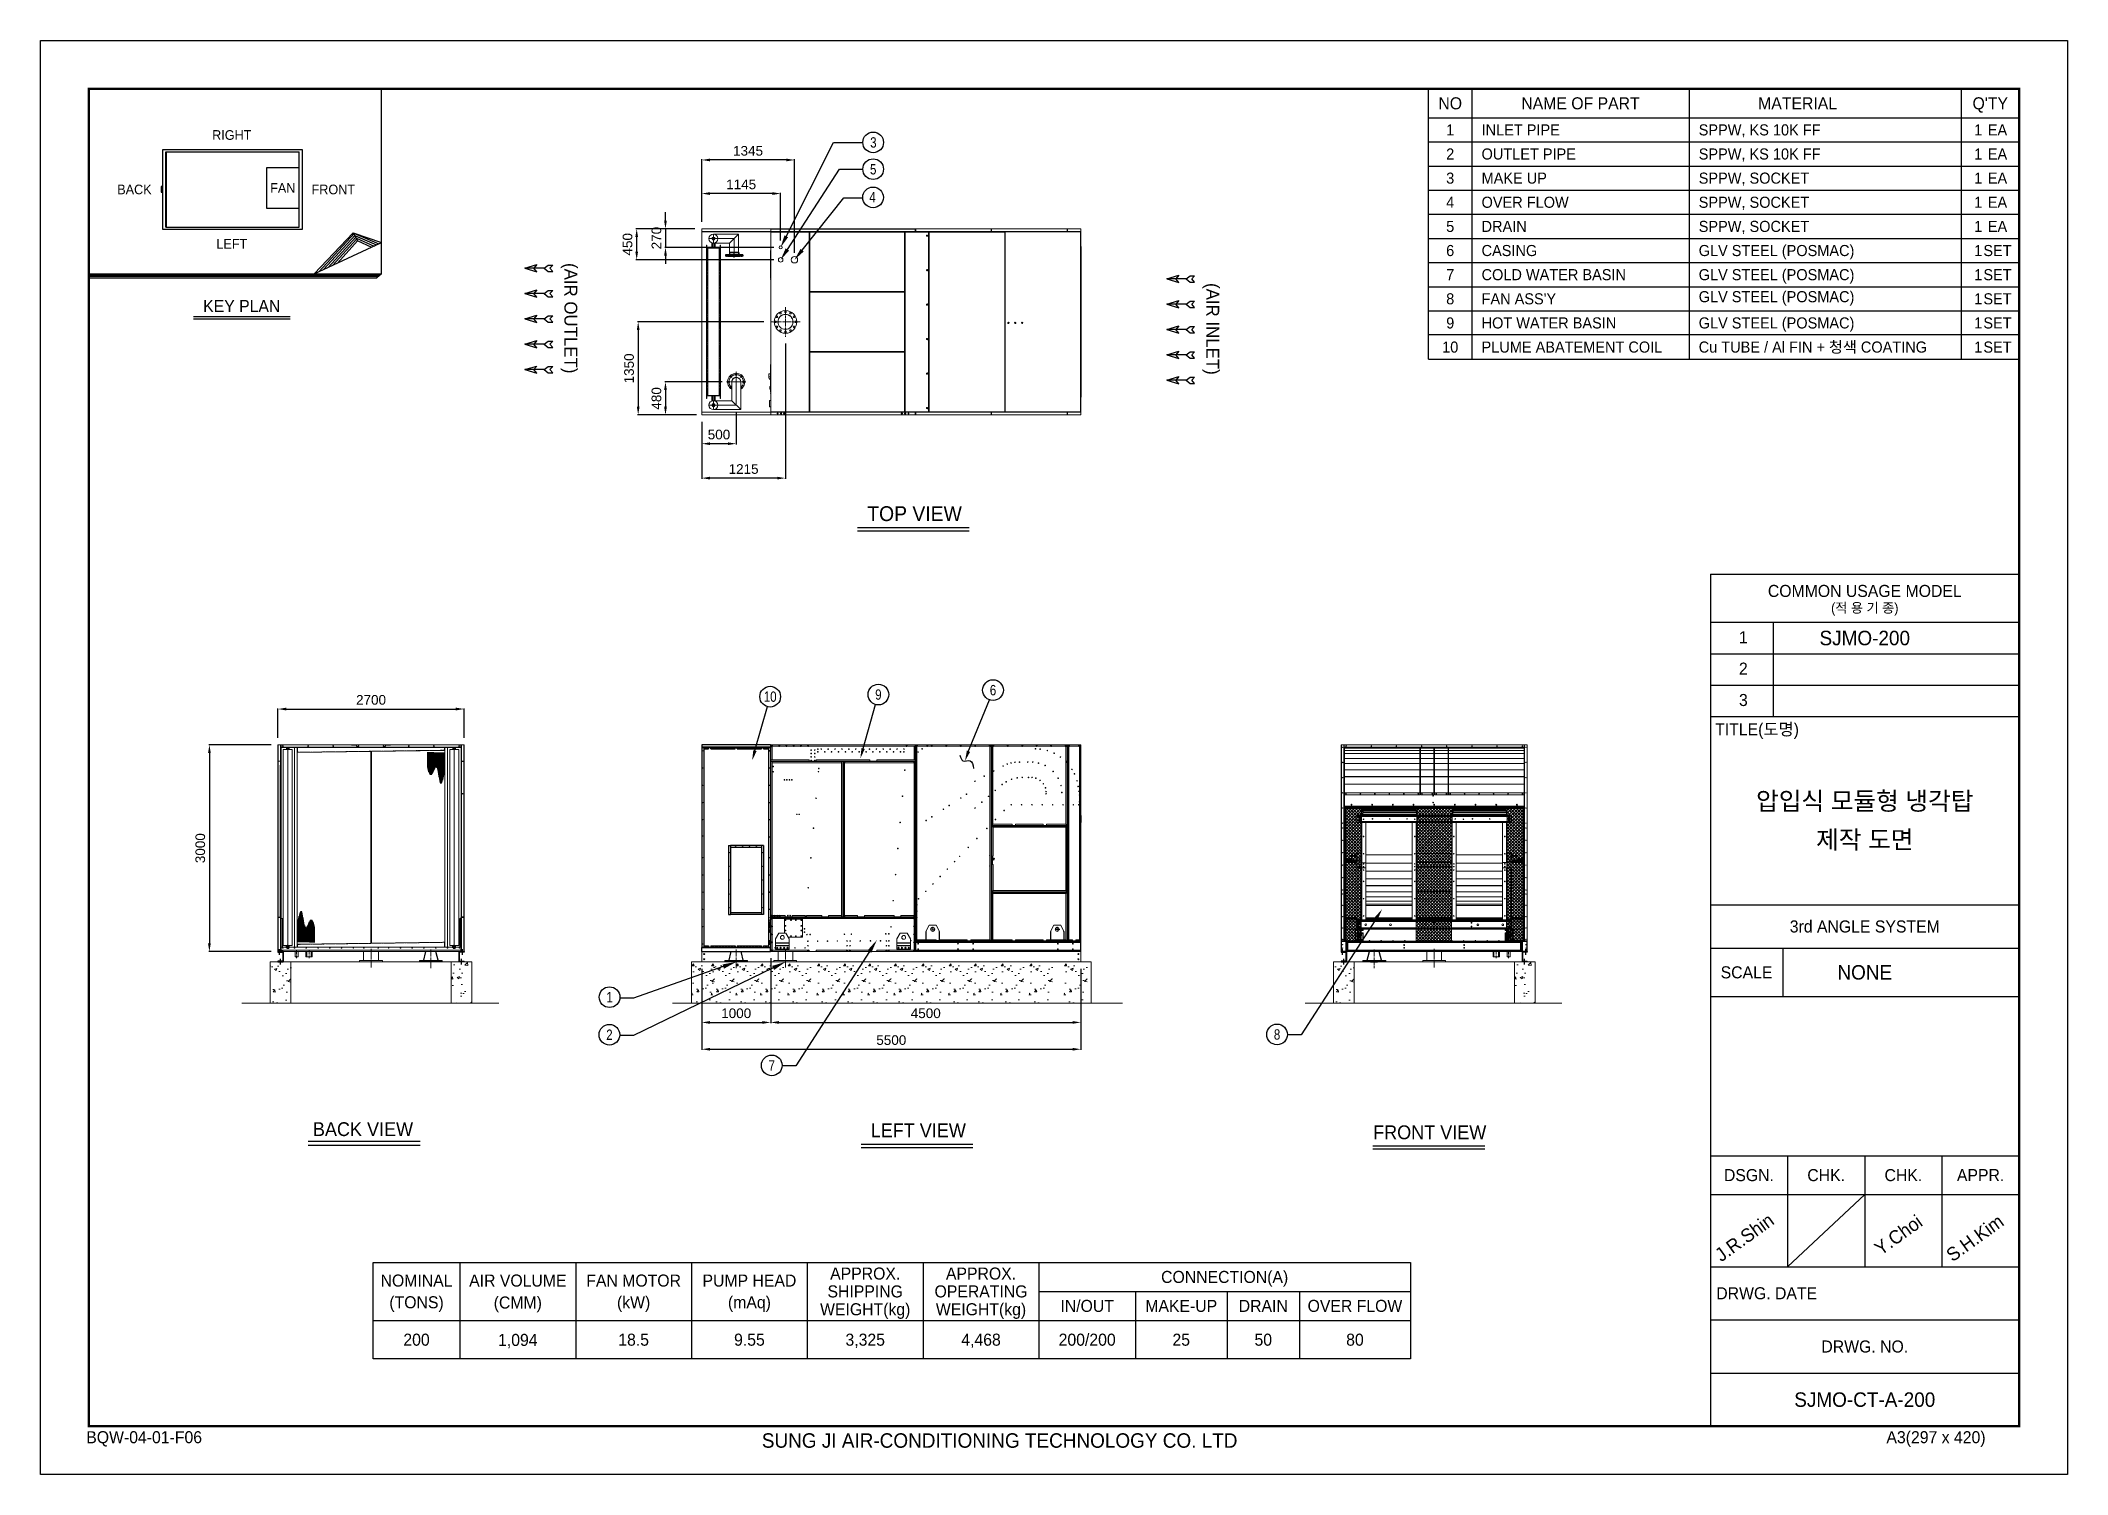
# Model space of a CAD drawing. Header units: millimetres. Extents: x -17070 to 45881, y -291348 to 34009.
# Drawn here: x 16474 to 45881, y 13214 to 34009 of the extents above.
import ezdxf
from ezdxf import colors
from ezdxf.entities.mleader import LeaderData, LeaderLine
from ezdxf.enums import TextEntityAlignment as Align
from ezdxf.math import Vec2, Vec3

# ---------------------------------------------------------------- set-up
doc = ezdxf.new("R2010")
doc.units = ezdxf.units.MM
for name, pattern in [('CENTER', [2, 1.25, -0.25, 0.25, -0.25]), ('CENTERX2', [4, 2.5, -0.5, 0.5, -0.5]), ('DASHDOT', [18.5, 12, -3, 0.5, -3]), ('DASHED', [15, 12, -3]), ('HIDDEN', [0.375, 0.25, -0.125])]:
    doc.linetypes.add(name, pattern=pattern)
for name, color, linetype in [('center', 1, 'CENTER'), ('냉각탑', 4, 'Continuous'), ('냉각탑_box', 1, 'Continuous'), ('냉각탑_dim', 1, 'Continuous'), ('냉각탑_form', 1, 'Continuous'), ('냉각탑_text', 3, 'Continuous'), ('냉각탑_기초', 23, 'Continuous'), ('숨은선', 5, 'HIDDEN')]:
    doc.layers.add(name, color=color, linetype=linetype)
doc.styles.get("Standard").update_dxf_attribs({"font": 'arial.ttf'})
doc.styles.add('돋움', font='Dotum.ttf')
doc.dimstyles.new('1.40', dxfattribs={"dimscale": 20, "dimtxt": 1.5, "dimasz": 1, "dimexe": 0.5, "dimexo": 0.5, "dimgap": 0.5, "dimtad": 1, "dimdec": 0, "dimzin": 0, "dimdsep": 46, "dimtxsty": 'Standard', "dimcen": 0, "dimclrd": 2, "dimclre": 2, "dimclrt": 3, "dimadec": 0, "dimazin": 0, "dimtfac": 1, "dimtdec": 0, "dimtmove": 0, "dimatfit": 0, "dimfxl": 1, "dimtolj": 1, "dimtzin": 0, "dimlwd": -1, "dimlwe": -1, "dimarcsym": 0})
pattern_1 = [(45, (-829389.63, -356984.166), (-22.4506403, 22.4506403), []), (135, (-829389.63, -356984.166), (-22.4506403, -22.4506403), [])]

msp = doc.modelspace()

# ---------------------------------------------------------------- texts
at = {"layer": '냉각탑_form', "style": '돋움'}
for s, height, p in [('COMMON USAGE MODEL', 175.043, (42940.5, 26026.7)), ('(적 용 기 종)', 140.03, (42940.5, 25781.7)), ('3rd ANGLE SYSTEM', 175.043, (42940.5, 21160.6)), ('SCALE', 175.04, (41225.1, 20495.4)), ('DSGN.', 175.04, (41260.1, 17554.7)), ('CHK.', 175.04, (42380.4, 17554.7)), ('CHK.', 175.04, (43500.6, 17554.7)), ('APPR.', 175.04, (44620.9, 17554.7)), ('DRWG. NO.', 175.04, (42940.5, 15069.1))]:
    msp.add_text(s, height=height, dxfattribs=at).set_placement(p, align=Align.MIDDLE_CENTER)
for s, height, p in [('1', 175, (41115.1, 25267.5)), ('2', 175, (41115.1, 24812.4)), ('3', 175, (41115.1, 24357.3)), ('TITLE(도명)', 175.04, (40770.3, 23933.5)), ('DRWG. DATE', 175.04, (40786.2, 15753.7)), ('BQW-04-01-F06', 175.043, (17137.4, 13666.2)), ('A3(297 x 420)', 175.043, (43254.6, 13666.2)), ('SUNG JI AIR-CONDITIONING TECHNOLOGY CO. LTD', 210.051, (26938.9, 13600.6))]:
    msp.add_text(s, height=height, dxfattribs=at).set_placement(p)
at = {"layer": '냉각탑_text', "style": '돋움'}
for s, height, p in [('NO', 175, (36926.1, 33098.5)), ('NAME OF PART', 175, (38816.1, 33098.5)), ('MATERIAL', 175, (41966.1, 33098.5)), ("Q'TY", 175, (44761.1, 33098.5)), ('RIGHT', 140, (19248.8, 32639.1)), ('1', 161, (36926.1, 32713.5)), ('1', 161, (44586.1, 32713.5)), ('EA', 161, (44866.1, 32713.5)), ('2', 161, (36926.1, 32363.5)), ('1', 161, (44586.1, 32363.5)), ('EA', 161, (44866.1, 32363.5)), ('3', 161, (36926.1, 32013.5)), ('1', 161, (44586.1, 32013.5)), ('EA', 161, (44866.1, 32013.5)), ('BACK', 140, (17836.2, 31849.3)), ('FAN', 140, (19988.6, 31870.7)), ('FRONT', 140, (20721.6, 31849.3)), ('4', 161, (36926.1, 31663.5)), ('1', 161, (44586.1, 31663.5)), ('EA', 161, (44866.1, 31663.5)), ('5', 161, (36926.1, 31313.5)), ('1', 161, (44586.1, 31313.5)), ('EA', 161, (44866.1, 31313.5)), ('LEFT', 140, (19248.8, 31060.3)), ('6', 161, (36926.1, 30963.5)), ('1', 161, (44586.1, 30963.5)), ('SET', 161, (44866.1, 30963.5)), ('7', 161, (36926.1, 30613.5)), ('1', 161, (44586.1, 30613.5)), ('SET', 161, (44866.1, 30613.5)), ('8', 161, (36926.1, 30263.5)), ('1', 161, (44586.1, 30263.5)), ('SET', 161, (44866.1, 30263.5)), ('KEY PLAN', 175, (19393.3, 30158.5)), ('9', 161, (36926.1, 29913.5)), ('SET', 161, (44866.1, 29913.5)), ('1', 161, (44586.1, 29913.5)), ('10', 161, (36926.1, 29563.5)), ('1', 161, (44586.1, 29563.5)), ('SET', 161, (44866.1, 29563.5)), ('TOP VIEW', 214.63, (29154.5, 27147.8)), ('SJMO-200', 210.05, (42940.5, 25344.1)), ('압입식 모듈형 냉각탑', 262.5, (42940.5, 22980.6)), ('제작 도면', 262.5, (42940.5, 22420.6)), ('NONE', 210.05, (42940.5, 20495.4)), ('BACK VIEW', 199.97, (21152.4, 18221.2)), ('LEFT VIEW', 199.97, (29208.6, 18203.3)), ('FRONT VIEW', 199.97, (36628.7, 18175.7)), ('APPROX.', 175, (28438.8, 16127.1)), ('APPROX.', 175, (30118.8, 16127.1)), ('CONNECTION(A)', 175, (33653.8, 16078.1)), ('NOMINAL', 175, (21928.8, 16025.6)), ('AIR VOLUME', 175, (23398.8, 16025.6)), ('FAN MOTOR', 175, (25078.8, 16025.6)), ('PUMP HEAD', 175, (26758.8, 16025.6)), ('SHIPPING', 175, (28438.8, 15868.1)), ('OPERATING', 175, (30118.8, 15868.1)), ('(TONS)', 175, (21928.8, 15710.6)), ('(CMM)', 175, (23398.3, 15706.8)), ('(kW)', 175, (25078.8, 15710.6)), ('(mAq)', 175, (26758.8, 15710.6)), ('WEIGHT(kg)', 175, (28438.8, 15609.1)), ('WEIGHT(kg)', 175, (30118.8, 15609.1)), ('IN/OUT', 175, (31658.8, 15658.1)), ('MAKE-UP', 175, (33023.8, 15658.1)), ('DRAIN', 175, (34213.8, 15658.1)), ('OVER FLOW', 175, (35543.8, 15658.1)), ('200', 175, (21928.8, 15168.1)), ('1,094', 175, (23398.3, 15164.3)), ('18.5', 175, (25078.8, 15168.1)), ('9.55', 175, (26758.8, 15168.1)), ('3,325', 175, (28438.8, 15168.1)), ('4,468', 175, (30118.8, 15168.1)), ('200/200', 175, (31658.8, 15168.1)), ('25', 175, (33023.8, 15168.1)), ('50', 175, (34213.8, 15168.1)), ('80', 175, (35543.8, 15168.1)), ('SJMO-CT-A-200', 210.051, (42940.5, 14298.9))]:
    msp.add_text(s, height=height, dxfattribs=at).set_placement(p, align=Align.MIDDLE_CENTER)
for s, p in [('INLET PIPE', (37381.1, 32713.5)), ('SPPW, KS 10K FF', (40531.1, 32713.5)), ('OUTLET PIPE', (37381.1, 32363.5)), ('SPPW, KS 10K FF', (40531.1, 32363.5)), ('MAKE UP', (37381.1, 32013.5)), ('SPPW, SOCKET', (40531.1, 32013.5)), ('OVER FLOW', (37381.1, 31663.5)), ('SPPW, SOCKET', (40531.1, 31663.5)), ('DRAIN', (37381.1, 31313.5)), ('SPPW, SOCKET', (40531.1, 31313.5)), ('CASING', (37381.1, 30963.5)), ('GLV STEEL (POSMAC)', (40531.1, 30963.5)), ('COLD WATER BASIN', (37381.1, 30613.5)), ('GLV STEEL (POSMAC)', (40531.1, 30613.5)), ("FAN ASS'Y", (37381.1, 30263.5)), ('GLV STEEL (POSMAC)', (40531.1, 30294.3)), ('HOT WATER BASIN', (37381.1, 29913.5)), ('GLV STEEL (POSMAC)', (40531.1, 29913.5)), ('PLUME ABATEMENT COIL', (37381.1, 29563.5)), ('Cu TUBE / Al FIN + 청색 COATING', (40531.1, 29563.5))]:
    msp.add_text(s, height=161, dxfattribs=at).set_placement(p, align=Align.MIDDLE_LEFT)
at = {"layer": '냉각탑_text', "width": 0.8}
for s, p in [('3', (28557.2, 32531)), ('5', (28555, 32142)), ('4', (28544.1, 31737.6)), ('10', (27059.8, 24493.5)), ('9', (28629.6, 24524.1)), ('6', (30292.7, 24588.2)), ('1', (24729.3, 20135.8)), ('2', (24727.5, 19590.7)), ('8', (34414, 19594.5)), ('7', (27083, 19146))]:
    msp.add_text(s, height=150, dxfattribs=at).set_placement(p, align=Align.MIDDLE_CENTER)
at = {"layer": '냉각탑_text', "style": '돋움'}
for s, p in [('(AIR OUTLET)', (24167.8, 29981.5)), ('(AIR INLET)', (33481, 29827.1))]:
    msp.add_text(s, height=186.667, rotation=270, dxfattribs=at).set_placement(p, align=Align.MIDDLE_CENTER)
for s, p in [('J.R.Shin', (40858.3, 16288.5)), ('Y.Choi', (43173.6, 16381.9)), ('S.H.Kim', (44214.8, 16288.5))]:
    msp.add_text(s, height=196.05, rotation=35.81856, dxfattribs=at).set_placement(p)

# ---------------------------------------------------------------- blocks, each defined once
blk = doc.blocks.new('화살표 IN OUT')
at = {"layer": '냉각탑_dim'}
for p, q in [((-323, 43), (-384, 43)), ((-343, 0), (-384, 43)), ((-384, -43), (-343, 0)), ((-266, 0), (-323, 43)), ((-266, 0), (-323, -43)), ((-266, 0), (0, 0)), ((-163, 50), (-122, 0)), ((0, 0), (-163, 50)), ((-163, -50), (-122, 0)), ((0, 0), (-163, -50)), ((-323, -43), (-384, -43))]:
    blk.add_line(p, q, dxfattribs=at)
blk = doc.blocks.new('*D388')
at = {"color": 2, "transparency": 16777216}
for p, q in [((26567, 28621), (26567, 28152)), ((26067, 28479), (26067, 28152)), ((26447, 28162), (26187, 28162))]:
    blk.add_line(p, q, dxfattribs=at)
for points in [[(26187, 28182), (26187, 28142), (26067, 28162)], [(26447, 28182), (26447, 28142), (26567, 28162)]]:
    blk.add_solid(points, dxfattribs=at)
at = {"layer": 'Defpoints', "color": 0, "transparency": 16777216}
for p in [(26067, 28579), (26567, 28721), (26067, 28162)]:
    blk.add_point(p, dxfattribs=at)
at = {"color": 3, "lineweight": 5, "transparency": 16777216, "insert": (26317, 28294), "char_height": 140, "attachment_point": 5}
blk.add_mtext('\\A1;500', dxfattribs=at)
blk = doc.blocks.new('*D390')
at = {"color": 2, "transparency": 16777216}
for p, q in [((26362, 29059), (25531, 29059)), ((25541, 28939), (25541, 28699)), ((25967, 28579), (25531, 28579))]:
    blk.add_line(p, q, dxfattribs=at)
for points in [[(25521, 28939), (25561, 28939), (25541, 29059)], [(25521, 28699), (25561, 28699), (25541, 28579)]]:
    blk.add_solid(points, dxfattribs=at)
at = {"layer": 'Defpoints', "color": 0, "transparency": 16777216}
for p in [(26462, 29059), (25541, 28579), (26067, 28579)]:
    blk.add_point(p, dxfattribs=at)
at = {"color": 3, "lineweight": 5, "transparency": 16777216, "insert": (25410, 28819), "char_height": 140, "attachment_point": 5, "rotation": 90}
blk.add_mtext('\\A1;480', dxfattribs=at)
blk = doc.blocks.new('*D391')
at = {"color": 2, "transparency": 16777216}
for p, q in [((19919, 23896), (19919, 24324)), ((20039, 24314), (22499, 24314)), ((22619, 23896), (22619, 24324))]:
    blk.add_line(p, q, dxfattribs=at)
for points in [[(20039, 24334), (20039, 24294), (19919, 24314)], [(22499, 24334), (22499, 24294), (22619, 24314)]]:
    blk.add_solid(points, dxfattribs=at)
at = {"layer": 'Defpoints', "color": 0, "transparency": 16777216}
for p in [(22619, 24314), (19919, 23796), (22619, 23796)]:
    blk.add_point(p, dxfattribs=at)
at = {"color": 3, "lineweight": 5, "transparency": 16777216, "insert": (21269, 24446), "char_height": 140, "attachment_point": 5}
blk.add_mtext('\\A1;2700', dxfattribs=at)
blk = doc.blocks.new('*D392')
at = {"color": 2, "transparency": 16777216}
for p, q in [((27067, 20700), (27067, 19759)), ((26067, 20548), (26067, 19759)), ((26187, 19769), (26947, 19769))]:
    blk.add_line(p, q, dxfattribs=at)
for points in [[(26187, 19789), (26187, 19749), (26067, 19769)], [(26947, 19789), (26947, 19749), (27067, 19769)]]:
    blk.add_solid(points, dxfattribs=at)
at = {"layer": 'Defpoints', "color": 0, "transparency": 16777216}
for p in [(26067, 20648), (27067, 20800), (27067, 19769)]:
    blk.add_point(p, dxfattribs=at)
at = {"color": 3, "lineweight": 5, "transparency": 16777216, "insert": (26567, 19901), "char_height": 140, "attachment_point": 5}
blk.add_mtext('\\A1;1000', dxfattribs=at)
blk = doc.blocks.new('*D393')
at = {"color": 2, "transparency": 16777216}
for p, q in [((27067, 20700), (27067, 19759)), ((31567, 20548), (31567, 19759)), ((27187, 19769), (31447, 19769))]:
    blk.add_line(p, q, dxfattribs=at)
for points in [[(27187, 19789), (27187, 19749), (27067, 19769)], [(31447, 19789), (31447, 19749), (31567, 19769)]]:
    blk.add_solid(points, dxfattribs=at)
at = {"layer": 'Defpoints', "color": 0, "transparency": 16777216}
for p in [(27067, 20800), (31567, 20648), (31567, 19769)]:
    blk.add_point(p, dxfattribs=at)
at = {"color": 3, "lineweight": 5, "transparency": 16777216, "insert": (29317, 19901), "char_height": 140, "attachment_point": 5}
blk.add_mtext('\\A1;4500', dxfattribs=at)
blk = doc.blocks.new('*D394')
at = {"color": 2, "transparency": 16777216}
for p, q in [((26067, 20548), (26067, 19370)), ((31567, 20548), (31567, 19370)), ((26187, 19380), (31447, 19380))]:
    blk.add_line(p, q, dxfattribs=at)
for points in [[(26187, 19400), (26187, 19360), (26067, 19380)], [(31447, 19400), (31447, 19360), (31567, 19380)]]:
    blk.add_solid(points, dxfattribs=at)
at = {"layer": 'Defpoints', "color": 0, "transparency": 16777216}
for p in [(26067, 20648), (31567, 20648), (31567, 19380)]:
    blk.add_point(p, dxfattribs=at)
at = {"color": 3, "lineweight": 5, "transparency": 16777216, "insert": (28817, 19512), "char_height": 140, "attachment_point": 5}
blk.add_mtext('\\A1;5500', dxfattribs=at)
blk = doc.blocks.new('*D389')
at = {"color": 2, "transparency": 16777216}
for p, q in [((26967, 29929), (25135, 29929)), ((25145, 29809), (25145, 28699)), ((25989, 28579), (25135, 28579))]:
    blk.add_line(p, q, dxfattribs=at)
for points in [[(25125, 29809), (25165, 29809), (25145, 29929)], [(25125, 28699), (25165, 28699), (25145, 28579)]]:
    blk.add_solid(points, dxfattribs=at)
at = {"layer": 'Defpoints', "color": 0, "transparency": 16777216}
for p in [(27067, 29929), (25145, 28579), (26089, 28579)]:
    blk.add_point(p, dxfattribs=at)
at = {"color": 3, "lineweight": 5, "transparency": 16777216, "insert": (25013, 29254), "char_height": 140, "attachment_point": 5, "rotation": 90}
blk.add_mtext('\\A1;1350', dxfattribs=at)
blk = doc.blocks.new('*D395')
at = {"color": 2, "transparency": 16777216}
for p, q in [((19819, 23796), (18914, 23796)), ((18924, 23676), (18924, 20916)), ((19819, 20796), (18914, 20796))]:
    blk.add_line(p, q, dxfattribs=at)
for points in [[(18904, 23676), (18944, 23676), (18924, 23796)], [(18904, 20916), (18944, 20916), (18924, 20796)]]:
    blk.add_solid(points, dxfattribs=at)
at = {"layer": 'Defpoints', "color": 0, "transparency": 16777216}
for p in [(19919, 23796), (18924, 20796), (19919, 20796)]:
    blk.add_point(p, dxfattribs=at)
at = {"color": 3, "lineweight": 5, "transparency": 16777216, "insert": (18792, 22296), "char_height": 140, "attachment_point": 5, "rotation": 90}
blk.add_mtext('\\A1;3000', dxfattribs=at)
blk = doc.blocks.new('*D396')
at = {"color": 2, "transparency": 16777216}
for p, q in [((27282, 29614), (27282, 27653)), ((26067, 28479), (26067, 27653)), ((27162, 27663), (26187, 27663))]:
    blk.add_line(p, q, dxfattribs=at)
for points in [[(26187, 27683), (26187, 27643), (26067, 27663)], [(27162, 27683), (27162, 27643), (27282, 27663)]]:
    blk.add_solid(points, dxfattribs=at)
at = {"layer": 'Defpoints', "color": 0, "transparency": 16777216}
for p in [(27282, 29714), (26067, 28579), (26067, 27663)]:
    blk.add_point(p, dxfattribs=at)
at = {"color": 3, "lineweight": 5, "transparency": 16777216, "insert": (26674, 27794), "char_height": 140, "attachment_point": 5}
blk.add_mtext('\\A1;1215', dxfattribs=at)
blk = doc.blocks.new('*D397')
at = {"color": 2, "transparency": 16777216}
for p, q in [((26067, 31379), (26067, 31800)), ((27092, 31790), (26187, 31790)), ((27212, 31109), (27212, 31800))]:
    blk.add_line(p, q, dxfattribs=at)
for points in [[(26187, 31810), (26187, 31770), (26067, 31790)], [(27092, 31810), (27092, 31770), (27212, 31790)]]:
    blk.add_solid(points, dxfattribs=at)
at = {"layer": 'Defpoints', "color": 0, "transparency": 16777216}
for p in [(26067, 31790), (26067, 31279), (27212, 31009)]:
    blk.add_point(p, dxfattribs=at)
at = {"color": 3, "lineweight": 5, "transparency": 16777216, "insert": (26639, 31922), "char_height": 140, "attachment_point": 5}
blk.add_mtext('\\A1;1145', dxfattribs=at)
blk = doc.blocks.new('*D398')
at = {"color": 2, "transparency": 16777216}
for p, q in [((26067, 31379), (26067, 32287)), ((27292, 32277), (26187, 32277)), ((27412, 30929), (27412, 32287))]:
    blk.add_line(p, q, dxfattribs=at)
for points in [[(26187, 32297), (26187, 32257), (26067, 32277)], [(27292, 32297), (27292, 32257), (27412, 32277)]]:
    blk.add_solid(points, dxfattribs=at)
at = {"layer": 'Defpoints', "color": 0, "transparency": 16777216}
for p in [(26067, 32277), (26067, 31279), (27412, 30829)]:
    blk.add_point(p, dxfattribs=at)
at = {"color": 3, "lineweight": 5, "transparency": 16777216, "insert": (26739, 32409), "char_height": 140, "attachment_point": 5}
blk.add_mtext('\\A1;1345', dxfattribs=at)
blk = doc.blocks.new('*D399')
at = {"color": 2, "transparency": 16777216}
for p, q in [((25967, 31279), (25113, 31279)), ((25123, 30949), (25123, 31159)), ((27112, 30829), (25113, 30829))]:
    blk.add_line(p, q, dxfattribs=at)
for points in [[(25103, 31159), (25143, 31159), (25123, 31279)], [(25103, 30949), (25143, 30949), (25123, 30829)]]:
    blk.add_solid(points, dxfattribs=at)
at = {"layer": 'Defpoints', "color": 0, "transparency": 16777216}
for p in [(25123, 31279), (26067, 31279), (27212, 30829)]:
    blk.add_point(p, dxfattribs=at)
at = {"color": 3, "lineweight": 5, "transparency": 16777216, "insert": (24991, 31054), "char_height": 140, "attachment_point": 5, "rotation": 90}
blk.add_mtext('\\A1;450', dxfattribs=at)
blk = doc.blocks.new('*D400')
at = {"color": 2, "transparency": 16777216}
for p, q in [((25541, 31399), (25541, 31519)), ((25967, 31279), (25531, 31279)), ((25541, 31279), (25541, 31009)), ((27112, 31009), (25531, 31009)), ((25541, 30889), (25541, 30769))]:
    blk.add_line(p, q, dxfattribs=at)
for points in [[(25521, 31399), (25561, 31399), (25541, 31279)], [(25521, 30889), (25561, 30889), (25541, 31009)]]:
    blk.add_solid(points, dxfattribs=at)
at = {"layer": 'Defpoints', "color": 0, "transparency": 16777216}
for p in [(26067, 31279), (25541, 31009), (27212, 31009)]:
    blk.add_point(p, dxfattribs=at)
at = {"color": 3, "lineweight": 5, "transparency": 16777216, "insert": (25410, 31144), "char_height": 140, "attachment_point": 5, "rotation": 90}
blk.add_mtext('\\A1;270', dxfattribs=at)
blk = doc.blocks.new('457536')
at = {"color": 7, "lineweight": 5}
for p, q in [((114592.520962, 89152.297332), (114550.020962, 89069.297332)), ((114692.520962, 89152.297332), (114592.520962, 89152.297332)), ((114735.020962, 89069.297332), (114692.520962, 89152.297332)), ((114542.520962, 89059.297332), (114542.520962, 88929.797332)), ((114550.020962, 88922.297332), (114735.020962, 88922.297332)), ((114742.520962, 88929.797332), (114742.520962, 89059.297332))]:
    blk.add_line(p, q, dxfattribs=at)
at = {"color": 7, "linetype": 'DASHDOT', "lineweight": 5}
for p, q in [((114642.520962, 89126.047332), (114642.520962, 89054.547332)), ((114678.270962, 89090.297332), (114606.770962, 89090.297332))]:
    blk.add_line(p, q, dxfattribs=at)
at = {"color": 7, "lineweight": 5, "ltscale": 0.09375}
for p, q in [((114542.520962, 89059.297332), (114550.020962, 89059.297332)), ((114550.020962, 88929.797332), (114542.520962, 88929.797332)), ((114550.020962, 88922.297332), (114550.020962, 88929.797332)), ((114742.520962, 89059.297332), (114735.020962, 89059.297332)), ((114735.020962, 88929.797332), (114742.520962, 88929.797332)), ((114735.020962, 88922.297332), (114735.020962, 88929.797332))]:
    blk.add_line(p, q, dxfattribs=at)
at = {"color": 7, "linetype": 'DASHED', "lineweight": 5}
for p, q in [((114548.520962, 89059.297332), (114548.520962, 88929.797332)), ((114550.020962, 88928.297332), (114735.020962, 88928.297332)), ((114736.520962, 88929.797332), (114736.520962, 89059.297332))]:
    blk.add_line(p, q, dxfattribs=at)
at = {"color": 7, "lineweight": 5, "ltscale": 0.125}
for p, q in [((114550.020962, 89059.297332), (114550.020962, 89069.297332)), ((114735.020962, 89069.297332), (114735.020962, 89059.297332))]:
    blk.add_line(p, q, dxfattribs=at)
at = {"color": 7, "linetype": 'DASHED', "lineweight": 5, "ltscale": 0.075}
for p, q in [((114558.520962, 88928.297332), (114558.520962, 88922.297332)), ((114576.520962, 88928.297332), (114576.520962, 88922.297332)), ((114608.520962, 88928.297332), (114608.520962, 88922.297332)), ((114626.520962, 88928.297332), (114626.520962, 88922.297332)), ((114658.520962, 88928.297332), (114658.520962, 88922.297332)), ((114676.520962, 88928.297332), (114676.520962, 88922.297332)), ((114708.520962, 88928.297332), (114708.520962, 88922.297332)), ((114726.520962, 88928.297332), (114726.520962, 88922.297332))]:
    blk.add_line(p, q, dxfattribs=at)
at = {"color": 7, "lineweight": 5}
blk.add_circle((114642.520962, 89090.297332), 27.5, dxfattribs=at)
blk = doc.blocks.new('A$C61556EF2')
for p, q in [((0, 998), (1450, 998)), ((0, 0), (0, 998)), ((1425, 898), (2425, 898)), ((1425, 898), (1425, 868)), ((1450, 998), (2900, 998)), ((2425, 898), (2425, 868)), ((2880, 968), (2900, 968)), ((2900, 0), (2900, 998)), ((1425, 868), (1425, 418)), ((1425, 868), (2425, 868)), ((1450, 868), (2425, 868)), ((1450, 868), (1450, 418)), ((2400, 868), (2400, 418)), ((2425, 868), (2425, 418)), ((2880, 868), (2900, 868)), ((1425, 418), (2425, 418)), ((1425, 388), (1425, 418)), ((1425, 388), (2425, 388)), ((1450, 418), (2425, 418)), ((2425, 388), (2425, 418)), ((0, 0), (1450, 0)), ((1450, 0), (2900, 0)), ((2880, 30), (2900, 30))]:
    blk.add_line(p, q)
at = {"color": 5}
for p, q in [((0, 968), (1450, 968)), ((0, 968), (20, 968)), ((20, 898), (0, 898)), ((2, 868), (2, 898)), ((20, 898), (20, 968)), ((1450, 968), (2900, 968)), ((2880, 898), (2880, 968)), ((2880, 898), (2900, 898)), ((2898, 868), (2898, 898)), ((20, 868), (0, 868)), ((20, 514), (20, 868)), ((2880, 514), (2880, 868)), ((20, 514), (0, 514)), ((20, 484), (0, 484)), ((2, 484), (2, 514)), ((20, 130), (20, 484)), ((2880, 514), (2900, 514)), ((2880, 130), (2880, 484)), ((2880, 484), (2900, 484)), ((2898, 484), (2898, 514)), ((20, 130), (0, 130)), ((20, 100), (0, 100)), ((0, 30), (1450, 30)), ((2, 100), (2, 130)), ((20, 30), (20, 100)), ((20, 30), (20, 100)), ((1450, 30), (2900, 30)), ((2880, 130), (2900, 130)), ((2880, 30), (2880, 100)), ((2880, 30), (2880, 100)), ((2880, 100), (2900, 100)), ((2898, 100), (2898, 130))]:
    blk.add_line(p, q, dxfattribs=at)
for centre in [(50, 983), (300, 983), (550, 983), (800, 983), (1050, 983), (1300, 983), (1525, 888), (1600, 983), (1725, 888), (1850, 983), (1925, 888), (2100, 983), (2125, 888), (2325, 888), (2350, 983), (2600, 983), (2850, 983), (1430, 793), (1430, 693), (1430, 593), (2420, 793), (2420, 693), (2420, 593), (1430, 493), (1525, 398), (1725, 398), (1925, 398), (2125, 398), (2325, 398), (2420, 493), (50, 15), (300, 15), (550, 15), (800, 15), (1050, 15), (1286, 15), (1600, 15), (1850, 15), (2100, 15), (2350, 15), (2600, 15), (2850, 15)]:
    blk.add_circle(centre, 3)
at = {"layer": '숨은선', "ltscale": 4}
for p, q in [((0, 996), (1450, 996)), ((2, 898), (2, 998)), ((1450, 996), (2898, 996)), ((2898, 898), (2898, 998)), ((2, 514), (2, 868)), ((2898, 514), (2898, 868)), ((2, 30), (2, 484)), ((2898, 30), (2898, 484)), ((0, 2), (1450, 2)), ((2, 2), (2, 100)), ((1450, 2), (2898, 2)), ((2898, 2), (2898, 100))]:
    blk.add_line(p, q, dxfattribs=at)
blk = doc.blocks.new('A$C42073BE0')
for p, q in [((0, 998), (0, 0)), ((0, 998), (36, 998)), ((36, 998), (36, 0)), ((0, 0), (36, 0))]:
    blk.add_line(p, q)
at = {"layer": '숨은선', "ltscale": 4}
for p, q in [((2, 996), (34, 996)), ((2, 996), (2, 0)), ((34, 996), (34, 0)), ((2, 2), (34, 2))]:
    blk.add_line(p, q, dxfattribs=at)
blk = doc.blocks.new('1')
at = {"color": 0, "lineweight": 20}
for p, q in [((26067, 20648), (26067, 23796)), ((27067, 23796), (26067, 23796)), ((27071, 23796), (27067, 23796)), ((27071, 20796), (26067, 20796)), ((31567, 20648), (26067, 20648)), ((29164, 20796), (29172, 20796)), ((31562, 20796), (31567, 20796)), ((31567, 20648), (31567, 20796))]:
    blk.add_line(p, q, dxfattribs=at)
at = {"color": 7, "lineweight": 20, "ltscale": 0.001111}
for p, q in [((27069, 23793), (27067, 23793)), ((27067, 23560), (27069, 23560)), ((27071, 23776), (27071, 23774)), ((27071, 23578), (27071, 23576)), ((27617, 23556), (27617, 23554)), ((27628, 23556), (27628, 23554)), ((27632, 23554), (27632, 23556)), ((27634, 23554), (27634, 23556)), ((27635, 23556), (27635, 23554)), ((27731, 23556), (27731, 23554)), ((27733, 23554), (27733, 23556)), ((27735, 23554), (27735, 23556)), ((27780, 23554), (27780, 23556)), ((27782, 23554), (27782, 23556)), ((27784, 23556), (27784, 23554)), ((27786, 23556), (27786, 23554)), ((28117, 23550), (28119, 23550)), ((29012, 23556), (29012, 23554)), ((29014, 23554), (29014, 23556)), ((29167, 23793), (29165, 23793)), ((29165, 23560), (29167, 23560)), ((29167, 23757), (29169, 23757)), ((29167, 23754), (29169, 23754)), ((30269, 23793), (30271, 23793)), ((30271, 23759), (30269, 23759)), ((30271, 23756), (30269, 23756)), ((30269, 23752), (30271, 23752)), ((30269, 23751), (30271, 23751)), ((30269, 23750), (30271, 23750)), ((31371, 23793), (31373, 23793)), ((31373, 23759), (31371, 23759)), ((31373, 23756), (31371, 23756)), ((28117, 23524), (28119, 23524)), ((28117, 23520), (28119, 23520)), ((28119, 23502), (28117, 23502)), ((31371, 22997), (31373, 22997)), ((31371, 22951), (31373, 22951)), ((31373, 22949), (31371, 22949)), ((31373, 22947), (31371, 22947)), ((31373, 22947), (31371, 22947)), ((31373, 22944), (31371, 22944)), ((31373, 22909), (31371, 22909)), ((31373, 22905), (31371, 22905)), ((31373, 22791), (31371, 22791)), ((31371, 22780), (31373, 22780)), ((31371, 22778), (31373, 22778)), ((31371, 22776), (31373, 22776)), ((31373, 22775), (31371, 22775)), ((31371, 22770), (31373, 22770)), ((31373, 22769), (31371, 22769)), ((31373, 22669), (31371, 22669)), ((31570, 22755), (31568, 22755)), ((31570, 22754), (31568, 22754)), ((31568, 22685), (31570, 22685)), ((30269, 21627), (30271, 21627)), ((30657, 21658), (30657, 21660)), ((30662, 21658), (30662, 21660)), ((30677, 21660), (30677, 21658)), ((30737, 21658), (30737, 21660)), ((30752, 21660), (30752, 21658)), ((30757, 21660), (30757, 21658)), ((27069, 21293), (27067, 21293)), ((27071, 21276), (27071, 21274)), ((27217, 21296), (27217, 21298)), ((27306, 21296), (27306, 21298)), ((29167, 21293), (29165, 21293)), ((30269, 21253), (30271, 21253)), ((30269, 21248), (30271, 21248)), ((30269, 21233), (30271, 21233)), ((31373, 21256), (31371, 21256)), ((31373, 21254), (31371, 21254)), ((31371, 21253), (31373, 21253)), ((31371, 21248), (31373, 21248)), ((31371, 21233), (31373, 21233)), ((30271, 21143), (30269, 21143)), ((30271, 21128), (30269, 21128)), ((30271, 21123), (30269, 21123)), ((31373, 21143), (31371, 21143)), ((31373, 21128), (31371, 21128)), ((31373, 21123), (31371, 21123)), ((31373, 21123), (31371, 21123)), ((31373, 21118), (31371, 21118)), ((31371, 21108), (31373, 21108)), ((31371, 21103), (31373, 21103)), ((31373, 20968), (31371, 20968)), ((31373, 20963), (31371, 20963)), ((27067, 20800), (27069, 20800)), ((27071, 20818), (27071, 20816)), ((29165, 20800), (29167, 20800))]:
    blk.add_line(p, q, dxfattribs=at)
at = {"color": 7, "lineweight": 20, "ltscale": 0.010278}
for p, q in [((27067, 23793), (27067, 23774)), ((27067, 23578), (27067, 23560)), ((27069, 23774), (27069, 23793)), ((27069, 23560), (27069, 23578)), ((27089, 23554), (27070, 23554)), ((27070, 23553), (27089, 23553)), ((27070, 23551), (27089, 23551)), ((28114, 23554), (28096, 23554)), ((28096, 23553), (28114, 23553)), ((28096, 23551), (28114, 23551)), ((28141, 23554), (28122, 23554)), ((28122, 23553), (28141, 23553)), ((28122, 23551), (28141, 23551)), ((29164, 23554), (29146, 23554)), ((29146, 23553), (29164, 23553)), ((29146, 23551), (29164, 23551)), ((29164, 23774), (29164, 23793)), ((29164, 23560), (29164, 23578)), ((29165, 23793), (29165, 23774)), ((29165, 23578), (29165, 23560)), ((29167, 23774), (29167, 23793)), ((29167, 23560), (29167, 23578)), ((27067, 21293), (27067, 21274)), ((27069, 21274), (27069, 21293)), ((27089, 21300), (27070, 21300)), ((27070, 21298), (27089, 21298)), ((28114, 21300), (28096, 21300)), ((28096, 21298), (28114, 21298)), ((28141, 21300), (28122, 21300)), ((28122, 21298), (28141, 21298)), ((29164, 21300), (29146, 21300)), ((29146, 21298), (29164, 21298)), ((29164, 21274), (29164, 21293)), ((29165, 21293), (29165, 21274)), ((29167, 21274), (29167, 21293)), ((27067, 20818), (27067, 20800)), ((27069, 20800), (27069, 20818)), ((29164, 20800), (29164, 20818)), ((29165, 20818), (29165, 20800)), ((29167, 20800), (29167, 20818))]:
    blk.add_line(p, q, dxfattribs=at)
at = {"color": 7, "lineweight": 20, "ltscale": 0.001944}
for p, q in [((27067, 23774), (27071, 23774)), ((27067, 23578), (27071, 23578)), ((27071, 23793), (27071, 23796)), ((27071, 23560), (27071, 23556)), ((29164, 23793), (29164, 23796)), ((29167, 23774), (29164, 23774)), ((29167, 23578), (29164, 23578)), ((29164, 23560), (29164, 23556)), ((27067, 21274), (27071, 21274)), ((27071, 21293), (27071, 21296)), ((29164, 21293), (29164, 21296)), ((29167, 21274), (29164, 21274)), ((27067, 20818), (27071, 20818)), ((27071, 20800), (27071, 20796)), ((29167, 20818), (29164, 20818)), ((29164, 20800), (29164, 20796))]:
    blk.add_line(p, q, dxfattribs=at)
at = {"color": 7, "lineweight": 20, "ltscale": 0.108889}
for p, q in [((27067, 23774), (27067, 23578)), ((27071, 23774), (27071, 23578)), ((29147, 23774), (29147, 23578)), ((29164, 23578), (29164, 23774)), ((29167, 23578), (29167, 23774))]:
    blk.add_line(p, q, dxfattribs=at)
at = {"color": 7, "lineweight": 20}
for p, q in [((27067, 21301), (27067, 23551)), ((27070, 21301), (27070, 23551)), ((27071, 23796), (29164, 23796)), ((27071, 23793), (29164, 23793)), ((29164, 23556), (27071, 23556)), ((27087, 23551), (27087, 21328)), ((27089, 23554), (28096, 23554)), ((27089, 23551), (28096, 23551)), ((27089, 23534), (28096, 23534)), ((29029, 23776), (27620, 23776)), ((28097, 23551), (28097, 21301)), ((28114, 23551), (28114, 21301)), ((28117, 23551), (28117, 21301)), ((28119, 23551), (28119, 21301)), ((28122, 23551), (28122, 21301)), ((28139, 21301), (28139, 23551)), ((29146, 23554), (28141, 23554)), ((29146, 23551), (28141, 23551)), ((28141, 23534), (29146, 23534)), ((29147, 23551), (29147, 21301)), ((29164, 21301), (29164, 23551)), ((29167, 21301), (29167, 23551)), ((29169, 23793), (29169, 20951)), ((30266, 23796), (29172, 23796)), ((29172, 23793), (29172, 20951)), ((30266, 23793), (29172, 23793)), ((29189, 23766), (29189, 21483)), ((30249, 20968), (30249, 23768)), ((30266, 20951), (30266, 23793)), ((30269, 20951), (30269, 23793)), ((30271, 23793), (30271, 22625)), ((31368, 23796), (30274, 23796)), ((31368, 23793), (30274, 23793)), ((30274, 23793), (30274, 22625)), ((30291, 23768), (30291, 22642)), ((31368, 22625), (31368, 23793)), ((31371, 22625), (31371, 23793)), ((31373, 23793), (31373, 20951)), ((31376, 23793), (31376, 20951)), ((31393, 23768), (31393, 20968)), ((31564, 20951), (31564, 23793)), ((31567, 20951), (31567, 23793)), ((31547, 20968), (31547, 22957)), ((30274, 22622), (31368, 22622)), ((30274, 22617), (30274, 21663)), ((31365, 22620), (30277, 22620)), ((31365, 22617), (30277, 22617)), ((30277, 22617), (30277, 21663)), ((30294, 22600), (31348, 22600)), ((31348, 22600), (31348, 21680)), ((31365, 21663), (31365, 22617)), ((31368, 21663), (31368, 22617)), ((31368, 21658), (30274, 21658)), ((31368, 21655), (30274, 21655)), ((30277, 21663), (31365, 21663)), ((30277, 21660), (31365, 21660)), ((30291, 21638), (31351, 21638)), ((31348, 21680), (30294, 21680)), ((27071, 21296), (29164, 21296)), ((27071, 21293), (29164, 21293)), ((28096, 21298), (27089, 21298)), ((29136, 21276), (27098, 21276)), ((28141, 21298), (29146, 21298)), ((29171, 20948), (31567, 20948)), ((29171, 20946), (31567, 20946)), ((29172, 20948), (30266, 20948)), ((31562, 20946), (29174, 20946)), ((31562, 20942), (29174, 20942)), ((29174, 20926), (31562, 20926)), ((30274, 20948), (31368, 20948)), ((29164, 20796), (27071, 20796)), ((29164, 20796), (27071, 20796)), ((31562, 20796), (29172, 20796)), ((31562, 20816), (29174, 20816)), ((29174, 20801), (31562, 20801)), ((29174, 20796), (31562, 20796))]:
    blk.add_line(p, q, dxfattribs=at)
at = {"color": 7, "lineweight": 20, "ltscale": 0.001722}
for p, q in [((27070, 23551), (27067, 23551)), ((27089, 23551), (27089, 23554)), ((28096, 23551), (28096, 23554)), ((28114, 23551), (28117, 23551)), ((28119, 23551), (28122, 23551)), ((28141, 23554), (28141, 23551)), ((29146, 23554), (29146, 23551)), ((29167, 23551), (29164, 23551)), ((29172, 23793), (29172, 23796)), ((30274, 23793), (30274, 23796)), ((31376, 23793), (31376, 23796)), ((30274, 22625), (30271, 22625)), ((30274, 22625), (30274, 22622)), ((30277, 22617), (30277, 22620)), ((31368, 22625), (31371, 22625)), ((30277, 21663), (30274, 21663)), ((30274, 21655), (30274, 21658)), ((30277, 21663), (30277, 21660)), ((31365, 21663), (31368, 21663)), ((27070, 21301), (27067, 21301)), ((27089, 21301), (27089, 21298)), ((28096, 21301), (28096, 21298)), ((28114, 21301), (28117, 21301)), ((28119, 21301), (28122, 21301)), ((28141, 21298), (28141, 21301)), ((29146, 21298), (29146, 21301)), ((29167, 21301), (29164, 21301)), ((29172, 20951), (29169, 20951)), ((29172, 20951), (29172, 20948)), ((30266, 20951), (30269, 20951)), ((30274, 20951), (30271, 20951)), ((30274, 20951), (30274, 20948)), ((31368, 20951), (31371, 20951)), ((31376, 20951), (31373, 20951)), ((31376, 20951), (31376, 20948)), ((31564, 20951), (31567, 20951))]:
    blk.add_line(p, q, dxfattribs=at)
at = {"color": 7, "lineweight": 20, "ltscale": 0.000833333}
for p, q in [((27071, 23793), (27069, 23793)), ((27071, 23560), (27069, 23560)), ((27070, 23551), (27070, 23553)), ((28114, 23551), (28114, 23553)), ((28122, 23551), (28122, 23553)), ((29164, 23793), (29165, 23793)), ((29164, 23560), (29165, 23560)), ((29164, 23551), (29164, 23553)), ((29169, 23795), (29169, 23793)), ((29172, 23796), (29171, 23796)), ((29171, 23793), (29171, 23795)), ((29171, 23795), (29172, 23795)), ((29172, 23793), (29171, 23793)), ((30268, 23796), (30266, 23796)), ((30266, 23793), (30266, 23795)), ((30266, 23795), (30268, 23795)), ((30266, 23793), (30268, 23793)), ((30268, 23795), (30268, 23793)), ((30269, 23793), (30269, 23795)), ((30271, 23795), (30271, 23793)), ((30274, 23796), (30273, 23796)), ((30273, 23795), (30274, 23795)), ((30273, 23793), (30273, 23795)), ((30274, 23793), (30273, 23793)), ((31370, 23796), (31368, 23796)), ((31368, 23793), (31368, 23795)), ((31368, 23795), (31370, 23795)), ((31368, 23793), (31370, 23793)), ((31368, 23793), (31370, 23793)), ((31370, 23795), (31370, 23793)), ((31371, 23793), (31371, 23795)), ((31373, 23795), (31373, 23793)), ((31376, 23796), (31375, 23796)), ((31375, 23793), (31375, 23795)), ((31375, 23795), (31376, 23795)), ((31376, 23793), (31375, 23793)), ((31375, 23793), (31376, 23793)), ((31566, 23796), (31564, 23796)), ((31564, 23793), (31564, 23795)), ((31564, 23795), (31566, 23795)), ((31564, 23793), (31566, 23793)), ((31566, 23795), (31566, 23793)), ((31567, 23793), (31567, 23795)), ((30271, 22625), (30271, 22624)), ((30273, 22624), (30273, 22625)), ((30274, 22624), (30273, 22624)), ((30273, 22622), (30274, 22622)), ((30274, 22619), (30274, 22617)), ((30277, 22620), (30276, 22620)), ((30276, 22619), (30277, 22619)), ((30276, 22617), (30276, 22619)), ((30277, 22617), (30276, 22617)), ((31367, 22620), (31365, 22620)), ((31365, 22619), (31367, 22619)), ((31365, 22617), (31365, 22619)), ((31365, 22617), (31367, 22617)), ((31367, 22619), (31367, 22617)), ((31368, 22625), (31368, 22624)), ((31370, 22624), (31368, 22624)), ((31368, 22622), (31370, 22622)), ((31368, 22617), (31368, 22619)), ((31370, 22625), (31370, 22624)), ((31371, 22624), (31371, 22625)), ((30271, 21657), (30271, 21655)), ((30274, 21658), (30273, 21658)), ((30273, 21655), (30273, 21657)), ((30273, 21657), (30274, 21657)), ((30274, 21663), (30274, 21662)), ((30276, 21662), (30276, 21663)), ((30277, 21662), (30276, 21662)), ((30276, 21660), (30277, 21660)), ((31365, 21663), (31365, 21662)), ((31367, 21662), (31365, 21662)), ((31365, 21660), (31367, 21660)), ((31367, 21663), (31367, 21662)), ((31368, 21662), (31368, 21663)), ((31370, 21658), (31368, 21658)), ((31368, 21657), (31370, 21657)), ((31370, 21657), (31370, 21655)), ((31371, 21655), (31371, 21657)), ((27071, 21293), (27069, 21293)), ((27070, 21301), (27070, 21300)), ((28114, 21301), (28114, 21300)), ((28122, 21301), (28122, 21300)), ((29164, 21301), (29164, 21300)), ((29164, 21293), (29165, 21293)), ((29169, 20951), (29169, 20950)), ((29171, 20950), (29171, 20951)), ((29172, 20950), (29171, 20950)), ((29171, 20948), (29172, 20948)), ((29172, 20942), (29174, 20942)), ((30266, 20951), (30266, 20950)), ((30268, 20950), (30266, 20950)), ((30266, 20948), (30268, 20948)), ((30268, 20951), (30268, 20950)), ((30269, 20950), (30269, 20951)), ((30271, 20951), (30271, 20950)), ((30273, 20950), (30273, 20951)), ((30274, 20950), (30273, 20950)), ((30273, 20948), (30274, 20948)), ((31370, 20950), (31368, 20950)), ((31368, 20948), (31370, 20948)), ((31370, 20951), (31370, 20950)), ((31371, 20950), (31371, 20951)), ((31373, 20951), (31373, 20950)), ((31375, 20950), (31375, 20951)), ((31376, 20950), (31375, 20950)), ((31375, 20948), (31376, 20948)), ((31564, 20942), (31562, 20942)), ((31564, 20951), (31564, 20950)), ((31566, 20950), (31564, 20950)), ((31564, 20948), (31566, 20948)), ((31566, 20951), (31566, 20950)), ((31567, 20950), (31567, 20951)), ((27071, 20800), (27069, 20800)), ((29164, 20800), (29165, 20800)), ((29172, 20801), (29174, 20801)), ((31564, 20801), (31562, 20801))]:
    blk.add_line(p, q, dxfattribs=at)
at = {"color": 7, "lineweight": 20, "ltscale": 0.000888889}
for p, q in [((27070, 23554), (27070, 23553)), ((28096, 23551), (28097, 23551)), ((28114, 23553), (28114, 23554)), ((28122, 23554), (28122, 23553)), ((29164, 23553), (29164, 23554)), ((29169, 23795), (29171, 23795)), ((29169, 23793), (29171, 23793)), ((29171, 23796), (29171, 23795)), ((29172, 23796), (29172, 23795)), ((30266, 23796), (30266, 23795)), ((30268, 23796), (30268, 23795)), ((30269, 23795), (30268, 23795)), ((30269, 23793), (30268, 23793)), ((30271, 23795), (30273, 23795)), ((30271, 23793), (30273, 23793)), ((30273, 23796), (30273, 23795)), ((30274, 23796), (30274, 23795)), ((31368, 23796), (31368, 23795)), ((31370, 23796), (31370, 23795)), ((31371, 23795), (31370, 23795)), ((31371, 23793), (31370, 23793)), ((31373, 23795), (31375, 23795)), ((31373, 23793), (31375, 23793)), ((31375, 23796), (31375, 23795)), ((31376, 23796), (31376, 23795)), ((31564, 23796), (31564, 23795)), ((31566, 23796), (31566, 23795)), ((31567, 23795), (31566, 23795)), ((31567, 23793), (31566, 23793)), ((31567, 23070), (31569, 23070)), ((30271, 22625), (30273, 22625)), ((30271, 22624), (30273, 22624)), ((30273, 22622), (30273, 22624)), ((30274, 22622), (30274, 22624)), ((30274, 22619), (30276, 22619)), ((30274, 22617), (30276, 22617)), ((30276, 22620), (30276, 22619)), ((30277, 22620), (30277, 22619)), ((31365, 22620), (31365, 22619)), ((31367, 22620), (31367, 22619)), ((31368, 22619), (31367, 22619)), ((31368, 22617), (31367, 22617)), ((31368, 22622), (31368, 22624)), ((31371, 22625), (31370, 22625)), ((31371, 22624), (31370, 22624)), ((31370, 22622), (31370, 22624)), ((30271, 21657), (30273, 21657)), ((30271, 21655), (30273, 21655)), ((30273, 21658), (30273, 21657)), ((30274, 21663), (30276, 21663)), ((30274, 21662), (30276, 21662)), ((30276, 21660), (30276, 21662)), ((30277, 21660), (30277, 21662)), ((31365, 21660), (31365, 21662)), ((31368, 21663), (31367, 21663)), ((31367, 21660), (31367, 21662)), ((31368, 21662), (31367, 21662)), ((31368, 21658), (31368, 21657)), ((31370, 21658), (31370, 21657)), ((31371, 21657), (31370, 21657)), ((31371, 21655), (31370, 21655)), ((27070, 21300), (27070, 21298)), ((27089, 21301), (27087, 21301)), ((28097, 21301), (28096, 21301)), ((28114, 21298), (28114, 21300)), ((28122, 21300), (28122, 21298)), ((28141, 21301), (28139, 21301)), ((29147, 21301), (29146, 21301)), ((29164, 21298), (29164, 21300)), ((29169, 20951), (29171, 20951)), ((29169, 20950), (29171, 20950)), ((29171, 20948), (29171, 20950)), ((29171, 20948), (29171, 20946)), ((29172, 20948), (29172, 20950)), ((30266, 20948), (30266, 20950)), ((30269, 20951), (30268, 20951)), ((30268, 20948), (30268, 20950)), ((30269, 20950), (30268, 20950)), ((30271, 20950), (30273, 20950)), ((30273, 20948), (30273, 20950)), ((31368, 20948), (31368, 20950)), ((31370, 20948), (31370, 20950)), ((31371, 20950), (31370, 20950)), ((31373, 20951), (31375, 20951)), ((31373, 20950), (31375, 20950)), ((31375, 20948), (31375, 20950)), ((31376, 20948), (31376, 20950)), ((31564, 20948), (31564, 20950)), ((31567, 20951), (31566, 20951)), ((31566, 20948), (31566, 20950)), ((31567, 20950), (31566, 20950)), ((31567, 20948), (31567, 20946))]:
    blk.add_line(p, q, dxfattribs=at)
at = {"color": 7, "lineweight": 20, "ltscale": 0.009389}
for p, q in [((27087, 23551), (27070, 23551)), ((27089, 23551), (27089, 23534)), ((28096, 23534), (28096, 23551)), ((28114, 23551), (28097, 23551)), ((28139, 23551), (28122, 23551)), ((28141, 23534), (28141, 23551)), ((29146, 23534), (29146, 23551)), ((29147, 23551), (29164, 23551)), ((30571, 22625), (30571, 22642)), ((30621, 22642), (30621, 22625)), ((31021, 22642), (31021, 22625)), ((31071, 22625), (31071, 22642)), ((27070, 21301), (27087, 21301)), ((27277, 21318), (27277, 21301)), ((27377, 21318), (27377, 21301)), ((27807, 21318), (27807, 21301)), ((27907, 21318), (27907, 21301)), ((28096, 21301), (28096, 21318)), ((28097, 21301), (28114, 21301)), ((28139, 21301), (28122, 21301)), ((28141, 21318), (28141, 21301)), ((28329, 21318), (28329, 21301)), ((28429, 21318), (28429, 21301)), ((28857, 21318), (28857, 21301)), ((28957, 21318), (28957, 21301)), ((29146, 21318), (29146, 21301)), ((29147, 21301), (29164, 21301)), ((29469, 20968), (29469, 20951)), ((29519, 20968), (29519, 20951)), ((29919, 20968), (29919, 20951)), ((29969, 20968), (29969, 20951)), ((30571, 20968), (30571, 20951)), ((30621, 20951), (30621, 20968)), ((31021, 20968), (31021, 20951)), ((31071, 20951), (31071, 20968)), ((31445, 20968), (31445, 20951)), ((31495, 20951), (31495, 20968))]:
    blk.add_line(p, q, dxfattribs=at)
at = {"color": 7, "lineweight": 20, "ltscale": 0.009167}
for p, q in [((27071, 23793), (27071, 23776)), ((27087, 23578), (27071, 23578)), ((27071, 23576), (27071, 23560)), ((27627, 23576), (27627, 23560)), ((27727, 23576), (27727, 23560)), ((28507, 23576), (28507, 23560)), ((28607, 23576), (28607, 23560)), ((29147, 23774), (29164, 23774)), ((29147, 23578), (29164, 23578)), ((29164, 23776), (29164, 23793)), ((29164, 23560), (29164, 23576)), ((27071, 21293), (27071, 21276)), ((29164, 21276), (29164, 21293)), ((27071, 20816), (27071, 20800)), ((27627, 20816), (27627, 20800)), ((27727, 20816), (27727, 20800)), ((28507, 20816), (28507, 20800)), ((28607, 20816), (28607, 20800)), ((29164, 20800), (29164, 20816))]:
    blk.add_line(p, q, dxfattribs=at)
at = {"color": 7, "lineweight": 20, "ltscale": 0.003611}
blk.add_line((27077, 23776), (27071, 23776), dxfattribs=at)
at = {"color": 7, "lineweight": 20, "ltscale": 0.003723}
blk.add_line((27071, 23774), (27077, 23774), dxfattribs=at)
at = {"color": 7, "lineweight": 20, "ltscale": 0.309167}
for p, q in [((27071, 23576), (27627, 23576)), ((27627, 23560), (27071, 23560)), ((28607, 23576), (29164, 23576)), ((29164, 23560), (28607, 23560)), ((27627, 20800), (27071, 20800)), ((29164, 20800), (28607, 20800))]:
    blk.add_line(p, q, dxfattribs=at)
at = {"color": 7, "lineweight": 20, "ltscale": 0.104444}
blk.add_line((27087, 23578), (27087, 23766), dxfattribs=at)
at = {"color": 7, "lineweight": 20, "ltscale": 0.000888888}
for p, q in [((27087, 23551), (27089, 23551)), ((27089, 21301), (27087, 21301))]:
    blk.add_line(p, q, dxfattribs=at)
at = {"color": 7, "lineweight": 20, "ltscale": 0.046667}
for p, q in [((27181, 23776), (27097, 23776)), ((27285, 23776), (27201, 23776)), ((27496, 23776), (27412, 23776)), ((27600, 23776), (27516, 23776))]:
    blk.add_line(p, q, dxfattribs=at)
at = {"color": 7, "lineweight": 20, "ltscale": 0.048333}
blk.add_line((27392, 23776), (27305, 23776), dxfattribs=at)
at = {"color": 7, "lineweight": 20, "ltscale": 0.055556}
for p, q in [((27727, 23560), (27627, 23560)), ((27727, 23560), (27627, 23560)), ((28607, 23560), (28507, 23560)), ((28607, 23560), (28507, 23560)), ((27377, 21301), (27277, 21301)), ((27907, 21301), (27807, 21301)), ((27907, 21301), (27807, 21301)), ((28329, 21301), (28429, 21301)), ((28429, 21301), (28329, 21301)), ((28957, 21301), (28857, 21301)), ((29047, 21064), (28947, 21064)), ((27727, 20800), (27627, 20800)), ((28607, 20800), (28507, 20800)), ((28607, 20800), (28507, 20800))]:
    blk.add_line(p, q, dxfattribs=at)
at = {"color": 7, "lineweight": 20, "ltscale": 0.433333}
for p, q in [((27727, 23576), (28507, 23576)), ((28507, 23560), (27727, 23560)), ((28507, 20800), (27727, 20800))]:
    blk.add_line(p, q, dxfattribs=at)
at = {"color": 7, "lineweight": 20, "ltscale": 0.063889}
blk.add_line((29164, 23776), (29049, 23776), dxfattribs=at)
at = {"color": 7, "lineweight": 20, "ltscale": 0.003944}
blk.add_line((29164, 23796), (29171, 23796), dxfattribs=at)
at = {"color": 7, "lineweight": 20, "ltscale": 0.003056}
blk.add_line((29164, 23793), (29169, 23793), dxfattribs=at)
at = {"color": 7, "lineweight": 20, "ltscale": 0.001373}
for p, q in [((29167, 23682), (29169, 23684)), ((29169, 23650), (29167, 23649)), ((29169, 23646), (29167, 23645))]:
    blk.add_line(p, q, dxfattribs=at)
at = {"color": 7, "lineweight": 20, "ltscale": 0.000833349}
for p, q in [((29171, 23793), (29172, 23793)), ((30273, 23793), (30274, 23793))]:
    blk.add_line(p, q, dxfattribs=at)
at = {"color": 7, "lineweight": 20, "ltscale": 0.007529}
blk.add_line((29182, 23784), (29172, 23793), dxfattribs=at)
blk.add_line((29182, 23784), (29172, 23793), dxfattribs=at)
at = {"color": 7, "lineweight": 20, "ltscale": 0.072222}
blk.add_line((29329, 23776), (29199, 23776), dxfattribs=at)
at = {"color": 7, "lineweight": 20, "ltscale": 0.00282}
for p, q in [((29206, 23693), (29202, 23691)), ((29266, 23738), (29262, 23735))]:
    blk.add_line(p, q, dxfattribs=at)
at = {"color": 7, "lineweight": 20, "ltscale": 0.025278}
blk.add_line((29394, 23776), (29349, 23776), dxfattribs=at)
at = {"color": 7, "lineweight": 20, "ltscale": 0.105556}
for p, q in [((29414, 23776), (29604, 23776)), ((29624, 23776), (29814, 23776)), ((29834, 23776), (30024, 23776)), ((30234, 23776), (30044, 23776)), ((30496, 23776), (30306, 23776)), ((30516, 23776), (30706, 23776)), ((30726, 23776), (30916, 23776)), ((30936, 23776), (31126, 23776)), ((31336, 23776), (31146, 23776))]:
    blk.add_line(p, q, dxfattribs=at)
at = {"color": 7, "lineweight": 20, "ltscale": 0.010045}
for p, q in [((30253, 23780), (30266, 23793)), ((30253, 23780), (30266, 23793)), ((30287, 23780), (30274, 23793)), ((30287, 23780), (30274, 23793)), ((31355, 23780), (31368, 23793)), ((31355, 23780), (31368, 23793)), ((31389, 23780), (31376, 23793)), ((31389, 23780), (31376, 23793)), ((31551, 23780), (31564, 23793)), ((31551, 23780), (31564, 23793))]:
    blk.add_line(p, q, dxfattribs=at)
at = {"color": 7, "lineweight": 20, "ltscale": 0.000833318}
blk.add_line((30266, 23793), (30268, 23793), dxfattribs=at)
at = {"color": 7, "lineweight": 20, "ltscale": 0.002889}
for p, q in [((30268, 23796), (30273, 23796)), ((31370, 23796), (31375, 23796))]:
    blk.add_line(p, q, dxfattribs=at)
at = {"color": 7, "lineweight": 20, "ltscale": 0.00315}
for p, q in [((30503, 23777), (30509, 23777)), ((30713, 23777), (30719, 23777))]:
    blk.add_line(p, q, dxfattribs=at)
at = {"color": 7, "lineweight": 20, "ltscale": 0.003136}
for p, q in [((30503, 23775), (30509, 23775)), ((30713, 23775), (30719, 23775))]:
    blk.add_line(p, q, dxfattribs=at)
at = {"color": 7, "lineweight": 20, "ltscale": 0.001812}
for p, q in [((30505, 23774), (30508, 23774)), ((30715, 23774), (30718, 23774))]:
    blk.add_line(p, q, dxfattribs=at)
at = {"color": 7, "lineweight": 20, "ltscale": 0.002485}
blk.add_line((30924, 23774), (30924, 23778), dxfattribs=at)
at = {"color": 7, "lineweight": 20, "ltscale": 0.11685}
blk.add_line((31351, 23557), (31351, 23768), dxfattribs=at)
at = {"color": 7, "lineweight": 20, "ltscale": 0.497241}
blk.add_line((31351, 22642), (31351, 23537), dxfattribs=at)
at = {"color": 7, "lineweight": 20, "ltscale": 0.001525}
for p, q in [((31373, 23555), (31371, 23556)), ((31373, 23550), (31371, 23552)), ((31373, 23500), (31371, 23501))]:
    blk.add_line(p, q, dxfattribs=at)
at = {"color": 7, "lineweight": 20, "ltscale": 0.104333}
for p, q in [((31564, 23796), (31376, 23796)), ((31564, 23793), (31376, 23793)), ((31376, 20948), (31564, 20948))]:
    blk.add_line(p, q, dxfattribs=at)
at = {"color": 7, "lineweight": 20, "ltscale": 0.068889}
blk.add_line((31532, 23776), (31408, 23776), dxfattribs=at)
at = {"color": 7, "lineweight": 20, "ltscale": 0.354778}
blk.add_line((31547, 23129), (31547, 23768), dxfattribs=at)
at = {"color": 7, "lineweight": 20, "ltscale": 0.001265}
for p, q in [((30269, 23419), (30271, 23420)), ((30269, 23415), (30271, 23416)), ((30269, 23373), (30271, 23374))]:
    blk.add_line(p, q, dxfattribs=at)
at = {"color": 7, "lineweight": 20, "ltscale": 0.003257}
blk.add_line((30302, 23417), (30302, 23411), dxfattribs=at)
at = {"color": 7, "lineweight": 20, "ltscale": 0.001473}
for p, q in [((30271, 23112), (30269, 23111)), ((30271, 23108), (30269, 23107)), ((30271, 23059), (30269, 23058))]:
    blk.add_line(p, q, dxfattribs=at)
at = {"color": 7, "lineweight": 20, "ltscale": 0.021651}
blk.add_line((31547, 23077), (31547, 23116), dxfattribs=at)
at = {"color": 7, "lineweight": 20, "ltscale": 0.044669}
blk.add_line((31547, 22977), (31547, 23057), dxfattribs=at)
at = {"color": 7, "lineweight": 20, "ltscale": 0.014944}
blk.add_line((31569, 23097), (31569, 23070), dxfattribs=at)
at = {"color": 7, "lineweight": 20, "ltscale": 0.001596}
for p, q in [((30271, 22684), (30269, 22682)), ((30271, 22679), (30269, 22677)), ((30271, 22629), (30269, 22627))]:
    blk.add_line(p, q, dxfattribs=at)
at = {"color": 7, "lineweight": 20, "ltscale": 0.000722222}
blk.add_line((31567, 22754), (31568, 22754), dxfattribs=at)
at = {"color": 7, "lineweight": 20, "ltscale": 0.001833}
for p, q in [((31570, 22754), (31567, 22754)), ((31570, 22686), (31567, 22686))]:
    blk.add_line(p, q, dxfattribs=at)
at = {"color": 7, "lineweight": 20, "ltscale": 0.006389}
for p, q in [((31568, 22766), (31568, 22755)), ((31568, 22685), (31568, 22673)), ((31570, 22766), (31570, 22755)), ((31570, 22685), (31570, 22673))]:
    blk.add_line(p, q, dxfattribs=at)
at = {"color": 7, "lineweight": 20, "ltscale": 0.002333}
for p, q in [((31570, 22750), (31570, 22754)), ((31570, 22686), (31570, 22690))]:
    blk.add_line(p, q, dxfattribs=at)
at = {"color": 7, "lineweight": 20, "ltscale": 0.038}
blk.add_line((31570, 22686), (31570, 22754), dxfattribs=at)
at = {"color": 7, "lineweight": 20, "ltscale": 0.005556}
for p, q in [((31570, 22740), (31570, 22750)), ((31570, 22730), (31570, 22740)), ((31570, 22720), (31570, 22730)), ((31570, 22710), (31570, 22720)), ((31570, 22700), (31570, 22710)), ((31570, 22690), (31570, 22700)), ((30284, 22180), (30294, 22180)), ((30294, 22060), (30284, 22060)), ((30269, 21787), (30274, 21778)), ((30269, 21787), (30274, 21778)), ((29778, 20948), (29768, 20948)), ((30021, 20948), (30011, 20948)), ((31225, 20948), (31215, 20948)), ((31468, 20948), (31458, 20948)), ((27617, 20816), (27627, 20816))]:
    blk.add_line(p, q, dxfattribs=at)
at = {"color": 7, "lineweight": 20, "ltscale": 0.001632}
blk.add_line((30271, 22624), (30269, 22622), dxfattribs=at)
at = {"color": 7, "lineweight": 20, "ltscale": 0.004623}
for p, q in [((30269, 22521), (30274, 22528)), ((30269, 22515), (30274, 22522)), ((30269, 22396), (30274, 22403)), ((30269, 22396), (30274, 22403))]:
    blk.add_line(p, q, dxfattribs=at)
at = {"color": 7, "lineweight": 20, "ltscale": 0.013278}
for p, q in [((30291, 22642), (30274, 22625)), ((30274, 22625), (30291, 22642)), ((30277, 22617), (30294, 22600)), ((30294, 22600), (30277, 22617)), ((31348, 22600), (31365, 22617)), ((31365, 22617), (31348, 22600)), ((31351, 22642), (31368, 22625)), ((31368, 22625), (31351, 22642)), ((30291, 21638), (30274, 21655)), ((30274, 21655), (30291, 21638)), ((30294, 21680), (30277, 21663)), ((30277, 21663), (30294, 21680)), ((31365, 21663), (31348, 21680)), ((31348, 21680), (31365, 21663)), ((31368, 21655), (31351, 21638)), ((31351, 21638), (31368, 21655)), ((29172, 20951), (29189, 20968)), ((29189, 20968), (29172, 20951)), ((30266, 20951), (30249, 20968)), ((30249, 20968), (30266, 20951)), ((30291, 20968), (30274, 20951)), ((30274, 20951), (30291, 20968)), ((31368, 20951), (31351, 20968)), ((31351, 20968), (31368, 20951)), ((31376, 20951), (31393, 20968)), ((31393, 20968), (31376, 20951)), ((31564, 20951), (31547, 20968)), ((31547, 20968), (31564, 20951))]:
    blk.add_line(p, q, dxfattribs=at)
at = {"color": 7, "lineweight": 20, "ltscale": 0.164944}
for p, q in [((30274, 22625), (30571, 22625)), ((31071, 22625), (31368, 22625)), ((29172, 20951), (29469, 20951)), ((29969, 20951), (30266, 20951)), ((30274, 20951), (30571, 20951)), ((31071, 20951), (31368, 20951))]:
    blk.add_line(p, q, dxfattribs=at)
at = {"color": 7, "lineweight": 20, "ltscale": 0.155556}
for p, q in [((30291, 22642), (30571, 22642)), ((31071, 22642), (31351, 22642)), ((29189, 20968), (29469, 20968)), ((29969, 20968), (30249, 20968)), ((30571, 20968), (30291, 20968)), ((31351, 20968), (31071, 20968))]:
    blk.add_line(p, q, dxfattribs=at)
at = {"color": 7, "lineweight": 20, "ltscale": 0.233333}
blk.add_line((30294, 22180), (30294, 22600), dxfattribs=at)
at = {"color": 7, "lineweight": 20, "ltscale": 0.00139}
for p, q in [((30344, 22620), (30345, 22622)), ((30348, 22620), (30350, 22622)), ((30438, 22620), (30439, 22622)), ((30438, 22620), (30439, 22622))]:
    blk.add_line(p, q, dxfattribs=at)
at = {"color": 7, "lineweight": 20, "ltscale": 0.027778}
for p, q in [((30571, 22625), (30621, 22625)), ((30571, 22625), (30621, 22625)), ((31021, 22625), (31071, 22625)), ((31021, 22625), (31071, 22625)), ((29469, 20951), (29519, 20951)), ((29469, 20951), (29519, 20951)), ((29919, 20951), (29969, 20951)), ((30571, 20951), (30621, 20951)), ((30571, 20951), (30621, 20951)), ((31021, 20951), (31071, 20951)), ((31021, 20951), (31071, 20951)), ((31445, 20951), (31495, 20951))]:
    blk.add_line(p, q, dxfattribs=at)
at = {"color": 7, "lineweight": 20, "ltscale": 0.222222}
for p, q in [((30621, 22642), (31021, 22642)), ((30621, 22625), (31021, 22625)), ((29519, 20968), (29919, 20968)), ((29519, 20951), (29919, 20951)), ((31021, 20968), (30621, 20968)), ((30621, 20951), (31021, 20951))]:
    blk.add_line(p, q, dxfattribs=at)
at = {"color": 7, "lineweight": 20, "ltscale": 0.002778}
for p, q in [((30274, 22086), (30269, 22086)), ((30274, 22082), (30269, 22082)), ((30269, 22061), (30274, 22061)), ((31368, 22158), (31373, 22158)), ((31373, 22156), (31368, 22156)), ((31368, 22156), (31373, 22156)), ((31373, 22155), (31368, 22155)), ((31373, 22086), (31368, 22086)), ((31373, 22082), (31368, 22082)), ((31368, 22061), (31373, 22061)), ((30274, 22011), (30269, 22011)), ((31373, 22011), (31368, 22011))]:
    blk.add_line(p, q, dxfattribs=at)
at = {"color": 7, "lineweight": 20, "ltscale": 0.066667}
blk.add_line((30284, 22180), (30284, 22060), dxfattribs=at)
at = {"color": 7, "lineweight": 20, "ltscale": 0.211111}
blk.add_line((30294, 21680), (30294, 22060), dxfattribs=at)
at = {"color": 7, "lineweight": 20, "ltscale": 0.003928}
blk.add_line((30274, 21694), (30269, 21699), dxfattribs=at)
at = {"color": 7, "lineweight": 20, "ltscale": 0.391}
for p, q in [((30271, 21655), (30271, 20951)), ((30274, 21655), (30274, 20951)), ((31368, 20951), (31368, 21655)), ((31371, 20951), (31371, 21655))]:
    blk.add_line(p, q, dxfattribs=at)
at = {"color": 7, "lineweight": 20, "ltscale": 0.000251392}
for p, q in [((30274, 21658), (30274, 21658)), ((30271, 20951), (30272, 20951)), ((30274, 20948), (30274, 20949)), ((31371, 20951), (31371, 20951))]:
    blk.add_line(p, q, dxfattribs=at)
at = {"color": 7, "lineweight": 20, "ltscale": 0.372222}
for p, q in [((30291, 20968), (30291, 21638)), ((31351, 21638), (31351, 20968))]:
    blk.add_line(p, q, dxfattribs=at)
at = {"color": 7, "lineweight": 20, "ltscale": 0.001571}
blk.add_line((30310, 21658), (30308, 21660), dxfattribs=at)
at = {"color": 7, "lineweight": 20, "ltscale": 0.002222}
blk.add_line((30342, 21660), (30338, 21658), dxfattribs=at)
blk.add_line((30342, 21660), (30338, 21658), dxfattribs=at)
at = {"color": 7, "lineweight": 20, "ltscale": 0.001283}
blk.add_line((30342, 21660), (30343, 21658), dxfattribs=at)
blk.add_line((30342, 21660), (30343, 21658), dxfattribs=at)
at = {"color": 7, "lineweight": 20, "ltscale": 0.02475}
for p, q in [((27051, 21226), (27051, 21181)), ((27051, 21181), (27051, 21137))]:
    blk.add_line(p, q, dxfattribs=at)
at = {"color": 7, "lineweight": 20, "ltscale": 0.008889}
for p, q in [((27067, 21226), (27051, 21226)), ((27067, 21137), (27051, 21137))]:
    blk.add_line(p, q, dxfattribs=at)
at = {"color": 7, "lineweight": 20, "ltscale": 0.003333}
for p, q in [((27067, 21291), (27061, 21291)), ((27067, 21249), (27061, 21249))]:
    blk.add_line(p, q, dxfattribs=at)
at = {"color": 7, "lineweight": 20, "ltscale": 0.011818}
blk.add_line((27067, 21325), (27065, 21304), dxfattribs=at)
at = {"color": 7, "lineweight": 20, "ltscale": 0.001034}
blk.add_line((27065, 21304), (27067, 21304), dxfattribs=at)
at = {"color": 7, "lineweight": 20, "ltscale": 0.253333}
for p, q in [((27067, 21274), (27067, 20818)), ((27071, 21274), (27071, 20818)), ((29164, 20818), (29164, 21274)), ((29167, 20818), (29167, 21274))]:
    blk.add_line(p, q, dxfattribs=at)
at = {"color": 7, "lineweight": 20, "ltscale": 0.004167}
for p, q in [((27078, 21276), (27071, 21276)), ((29164, 21276), (29156, 21276)), ((27071, 20816), (27078, 20816)), ((29156, 20816), (29164, 20816))]:
    blk.add_line(p, q, dxfattribs=at)
at = {"color": 7, "lineweight": 20, "ltscale": 0.004279}
for p, q in [((27071, 21274), (27078, 21274)), ((29164, 21274), (29156, 21274)), ((27071, 20818), (27078, 20818)), ((29164, 20818), (29156, 20818))]:
    blk.add_line(p, q, dxfattribs=at)
at = {"color": 7, "lineweight": 20, "ltscale": 0.004182}
blk.add_line((27087, 21309), (27087, 21301), dxfattribs=at)
at = {"color": 7, "lineweight": 20, "ltscale": 0.052833}
for p, q in [((27087, 21171), (27087, 21266)), ((29147, 21266), (29147, 21171)), ((27087, 21056), (27087, 21151)), ((27087, 20941), (27087, 21036)), ((27087, 20826), (27087, 20921)), ((29147, 21151), (29147, 21056)), ((29147, 21036), (29147, 20941)), ((29147, 20921), (29147, 20826))]:
    blk.add_line(p, q, dxfattribs=at)
at = {"color": 7, "lineweight": 20, "ltscale": 0.003933}
blk.add_line((27089, 21308), (27089, 21301), dxfattribs=at)
at = {"color": 7, "lineweight": 20, "ltscale": 0.104667}
for p, q in [((27277, 21301), (27089, 21301)), ((27907, 21318), (28096, 21318)), ((28096, 21301), (27907, 21301)), ((28329, 21318), (28141, 21318)), ((28141, 21301), (28329, 21301)), ((29146, 21318), (28957, 21318)), ((28957, 21301), (29146, 21301))]:
    blk.add_line(p, q, dxfattribs=at)
at = {"color": 7, "lineweight": 20, "ltscale": 0.008333}
for p, q in [((27101, 21318), (27116, 21318)), ((27174, 21318), (27189, 21318)), ((28756, 20816), (28771, 20816))]:
    blk.add_line(p, q, dxfattribs=at)
at = {"color": 7, "lineweight": 20, "ltscale": 0.010222}
blk.add_line((27136, 21318), (27154, 21318), dxfattribs=at)
at = {"color": 7, "lineweight": 20, "ltscale": 0.037841}
blk.add_line((27209, 21318), (27277, 21318), dxfattribs=at)
at = {"color": 7, "lineweight": 20, "ltscale": 0.144444}
for p, q in [((27267, 21266), (27527, 21266)), ((27267, 21266), (27267, 21064)), ((27527, 21006), (27527, 21266)), ((27527, 21006), (27322, 21006))]:
    blk.add_line(p, q, dxfattribs=at)
at = {"color": 7, "lineweight": 20, "ltscale": 0.106316}
blk.add_line((27377, 21318), (27569, 21318), dxfattribs=at)
at = {"color": 7, "lineweight": 20, "ltscale": 0.238889}
blk.add_line((27807, 21301), (27377, 21301), dxfattribs=at)
at = {"color": 7, "lineweight": 20, "ltscale": 0.001115}
for p, q in [((27560, 21296), (27560, 21298)), ((27587, 21296), (27587, 21298)), ((27590, 21296), (27591, 21298)), ((27590, 21296), (27591, 21298)), ((28201, 21298), (28200, 21296)), ((28200, 21296), (28201, 21298)), ((28810, 21296), (28811, 21298)), ((28814, 21296), (28814, 21298)), ((28840, 21296), (28841, 21298))]:
    blk.add_line(p, q, dxfattribs=at)
at = {"color": 7, "lineweight": 20, "ltscale": 0.004483}
for p, q in [((27569, 21318), (27569, 21310)), ((27585, 21310), (27585, 21318))]:
    blk.add_line(p, q, dxfattribs=at)
at = {"color": 7, "lineweight": 20, "ltscale": 0.123684}
blk.add_line((27585, 21318), (27807, 21318), dxfattribs=at)
at = {"color": 7, "lineweight": 20, "ltscale": 0.237778}
for p, q in [((28857, 21318), (28429, 21318)), ((28429, 21301), (28857, 21301))]:
    blk.add_line(p, q, dxfattribs=at)
at = {"color": 7, "lineweight": 20, "ltscale": 0.038889}
for p, q in [((29189, 21463), (29189, 21393)), ((29189, 21373), (29189, 21303))]:
    blk.add_line(p, q, dxfattribs=at)
at = {"color": 7, "lineweight": 20, "ltscale": 0.174969}
blk.add_line((29189, 21283), (29189, 20968), dxfattribs=at)
at = {"color": 7, "lineweight": 20, "ltscale": 0.016806}
for p, q in [((27048, 20927), (27048, 20958)), ((27048, 20897), (27048, 20927))]:
    blk.add_line(p, q, dxfattribs=at)
at = {"color": 7, "lineweight": 20, "ltscale": 0.010667}
for p, q in [((27048, 20958), (27067, 20958)), ((27048, 20897), (27067, 20897))]:
    blk.add_line(p, q, dxfattribs=at)
at = {"color": 7, "lineweight": 20, "ltscale": 0.011861}
blk.add_line((27056, 21073), (27056, 21116), dxfattribs=at)
at = {"color": 7, "lineweight": 20, "ltscale": 0.006222}
for p, q in [((27056, 21116), (27067, 21116)), ((27056, 21073), (27067, 21073))]:
    blk.add_line(p, q, dxfattribs=at)
at = {"color": 7, "lineweight": 20, "ltscale": 0.003143}
blk.add_line((27087, 21049), (27087, 21043), dxfattribs=at)
at = {"color": 7, "lineweight": 20, "ltscale": 0.053832}
for p, q in [((27187, 21064), (27137, 20981)), ((28947, 21064), (28897, 20981)), ((29047, 21064), (29097, 20981))]:
    blk.add_line(p, q, dxfattribs=at)
at = {"color": 7, "lineweight": 20, "ltscale": 0.031187}
for p, q in [((27137, 20925), (27137, 20981)), ((27337, 20925), (27337, 20981)), ((28897, 20925), (28897, 20981)), ((29097, 20925), (29097, 20981))]:
    blk.add_line(p, q, dxfattribs=at)
at = {"color": 7, "lineweight": 20, "ltscale": 0.003919}
for p, q in [((27137, 20918), (27137, 20925)), ((27337, 20925), (27337, 20918)), ((28897, 20918), (28897, 20925)), ((29097, 20925), (29097, 20918))]:
    blk.add_line(p, q, dxfattribs=at)
at = {"color": 7, "lineweight": 20, "ltscale": 0.111111}
for p, q in [((27337, 20925), (27137, 20925)), ((27337, 20918), (27137, 20918)), ((27337, 20883), (27137, 20883)), ((27337, 20879), (27137, 20879)), ((29097, 20925), (28897, 20925)), ((29097, 20918), (28897, 20918)), ((29097, 20883), (28897, 20883)), ((29097, 20879), (28897, 20879)), ((27137, 20833), (27337, 20833)), ((28897, 20833), (29097, 20833))]:
    blk.add_line(p, q, dxfattribs=at)
at = {"color": 7, "lineweight": 20, "ltscale": 0.019545}
for p, q in [((27137, 20883), (27137, 20918)), ((27337, 20883), (27337, 20918)), ((28897, 20883), (28897, 20918)), ((29097, 20883), (29097, 20918))]:
    blk.add_line(p, q, dxfattribs=at)
at = {"color": 7, "lineweight": 20, "ltscale": 0.001959}
for p, q in [((27137, 20879), (27137, 20883)), ((27337, 20883), (27337, 20879)), ((28897, 20879), (28897, 20883)), ((29097, 20883), (29097, 20879))]:
    blk.add_line(p, q, dxfattribs=at)
at = {"color": 7, "lineweight": 20, "ltscale": 0.025612}
for p, q in [((27137, 20879), (27137, 20833)), ((27337, 20879), (27337, 20833)), ((28897, 20879), (28897, 20833)), ((29097, 20879), (29097, 20833))]:
    blk.add_line(p, q, dxfattribs=at)
at = {"color": 7, "lineweight": 20, "ltscale": 0.044444}
blk.add_line((27287, 21064), (27187, 21064), dxfattribs=at)
at = {"color": 7, "lineweight": 20, "ltscale": 0.016214}
blk.add_line((27287, 21064), (27337, 20981), dxfattribs=at)
at = {"color": 7, "lineweight": 20, "ltscale": 9.6213e-07}
blk.add_line((27552, 21080), (27552, 21080), dxfattribs=at)
at = {"color": 7, "lineweight": 20, "ltscale": 0.001778}
for p, q in [((29169, 20942), (29172, 20942)), ((31567, 20942), (31564, 20942)), ((29169, 20801), (29172, 20801)), ((31567, 20801), (31564, 20801))]:
    blk.add_line(p, q, dxfattribs=at)
at = {"color": 7, "lineweight": 20, "ltscale": 0.078111}
for p, q in [((29169, 20801), (29169, 20942)), ((29172, 20801), (29172, 20942)), ((31562, 20942), (31562, 20801)), ((31564, 20942), (31564, 20801)), ((31567, 20942), (31567, 20801))]:
    blk.add_line(p, q, dxfattribs=at)
at = {"color": 7, "lineweight": 20, "ltscale": 0.002611}
for p, q in [((29174, 20946), (29174, 20942)), ((31562, 20946), (31562, 20942)), ((29174, 20796), (29174, 20801)), ((31562, 20796), (31562, 20801))]:
    blk.add_line(p, q, dxfattribs=at)
at = {"color": 7, "lineweight": 20, "ltscale": 0.0085}
for p, q in [((29174, 20942), (29174, 20926)), ((31562, 20926), (31562, 20942)), ((29174, 20816), (29174, 20801)), ((31562, 20801), (31562, 20816))]:
    blk.add_line(p, q, dxfattribs=at)
at = {"color": 7, "lineweight": 20, "ltscale": 0.061111}
blk.add_line((29174, 20926), (29174, 20816), dxfattribs=at)
at = {"color": 7, "lineweight": 20, "ltscale": 0.000222136}
for p, q in [((29768, 20948), (29768, 20948)), ((30021, 20948), (30021, 20948)), ((31468, 20948), (31468, 20948))]:
    blk.add_line(p, q, dxfattribs=at)
at = {"color": 7, "lineweight": 20, "ltscale": 0.129444}
for p, q in [((30011, 20948), (29778, 20948)), ((31458, 20948), (31225, 20948))]:
    blk.add_line(p, q, dxfattribs=at)
at = {"color": 7, "lineweight": 20, "ltscale": 0.00022214}
for p, q in [((29778, 20948), (29778, 20948)), ((30011, 20948), (30011, 20948)), ((31458, 20948), (31458, 20948))]:
    blk.add_line(p, q, dxfattribs=at)
at = {"color": 7, "lineweight": 20, "ltscale": 0.006061}
for p, q in [((29999, 20909), (30010, 20909)), ((31226, 20909), (31237, 20909))]:
    blk.add_line(p, q, dxfattribs=at)
at = {"color": 7, "lineweight": 20, "ltscale": 0.000222146}
blk.add_line((31215, 20948), (31215, 20948), dxfattribs=at)
at = {"color": 7, "lineweight": 20, "ltscale": 0.000222151}
blk.add_line((31225, 20948), (31225, 20948), dxfattribs=at)
at = {"color": 7, "lineweight": 20, "ltscale": 0.038278}
for p, q in [((31376, 20951), (31445, 20951)), ((31495, 20951), (31564, 20951))]:
    blk.add_line(p, q, dxfattribs=at)
at = {"color": 7, "lineweight": 20, "ltscale": 0.028889}
for p, q in [((31393, 20968), (31445, 20968)), ((31495, 20968), (31547, 20968))]:
    blk.add_line(p, q, dxfattribs=at)
for p, q in [((26067, 20814), (26067, 20856)), ((26067, 20856), (27065, 20856)), ((26067, 20796), (26067, 20856)), ((26067, 20796), (27065, 20796)), ((27065, 20796), (27065, 20856))]:
    blk.add_line(p, q)
at = {"color": 7, "lineweight": 13, "ltscale": 0.1375}
for p, q in [((26402, 20646), (26402, 20668)), ((26732, 20646), (26732, 20668))]:
    blk.add_line(p, q, dxfattribs=at)
at = {"color": 7, "lineweight": 13}
for p, q in [((26732, 20668), (26402, 20668)), ((26732, 20646), (26402, 20646))]:
    blk.add_line(p, q, dxfattribs=at)
at = {"color": 7, "linetype": 'DASHED', "lineweight": 13, "ltscale": 0.1375}
for p, q in [((26410, 20646), (26410, 20668)), ((26430, 20646), (26430, 20668)), ((26433, 20646), (26433, 20668)), ((26453, 20646), (26453, 20668)), ((26458, 20668), (26458, 20646)), ((26483, 20646), (26483, 20668)), ((26506, 20646), (26506, 20668)), ((26555, 20668), (26555, 20646)), ((26578, 20668), (26578, 20646)), ((26628, 20646), (26628, 20668)), ((26651, 20646), (26651, 20668)), ((26676, 20668), (26676, 20646)), ((26681, 20646), (26681, 20668)), ((26700, 20646), (26700, 20668)), ((26704, 20646), (26704, 20668)), ((26723, 20646), (26723, 20668))]:
    blk.add_line(p, q, dxfattribs=at)
at = {"color": 7, "linetype": 'DASHDOT', "lineweight": 13, "ltscale": 0.165}
for p, q in [((26422, 20646), (26422, 20668)), ((26441, 20646), (26441, 20668)), ((26494, 20646), (26494, 20668)), ((26639, 20646), (26639, 20668)), ((26692, 20646), (26692, 20668)), ((26712, 20646), (26712, 20668))]:
    blk.add_line(p, q, dxfattribs=at)
at = {"color": 2}
for p, q in [((26459, 20651), (26495, 20796)), ((26675, 20651), (26459, 20651)), ((26620, 20646), (26522, 20646)), ((26675, 20651), (26638, 20796))]:
    blk.add_line(p, q, dxfattribs=at)
at = {"color": 7, "linetype": 'DASHED', "lineweight": 13, "ltscale": 0.10625}
for p, q in [((26459, 20646), (26459, 20663)), ((26675, 20646), (26675, 20663))]:
    blk.add_line(p, q, dxfattribs=at)
at = {"color": 7, "linetype": 'DASHED', "lineweight": 13}
for p, q in [((26675, 20663), (26459, 20663)), ((26649, 20656), (26484, 20656)), ((26637, 20656), (26487, 20656)), ((26649, 20651), (26494, 20651)), ((26646, 20656), (26497, 20656))]:
    blk.add_line(p, q, dxfattribs=at)
at = {"color": 7, "lineweight": 20, "ltscale": 0.277222}
blk.add_line((27098, 20816), (27597, 20816), dxfattribs=at)
at = {"color": 7, "lineweight": 20, "ltscale": 0.012222}
for p, q in [((27113, 20668), (27113, 20646)), ((27443, 20668), (27443, 20646))]:
    blk.add_line(p, q, dxfattribs=at)
at = {"lineweight": 5}
blk.add_line((27113, 20668), (27443, 20668), dxfattribs=at)
at = {"color": 7, "lineweight": 20, "ltscale": 0.171052}
blk.add_line((27113, 20646), (27421, 20646), dxfattribs=at)
at = {"color": 7, "lineweight": 20, "ltscale": 0.098888}
for p, q in [((27174, 20796), (27174, 20668)), ((27390, 20796), (27390, 20668))]:
    blk.add_line(p, q, dxfattribs=at)
at = {"lineweight": 20}
blk.add_line((27175, 20796), (27340, 20796), dxfattribs=at)
at = {"color": 7, "lineweight": 20, "ltscale": 0.091667}
blk.add_line((27278, 20646), (27443, 20646), dxfattribs=at)
at = {"color": 7, "lineweight": 20, "ltscale": 0.012281}
blk.add_line((27421, 20646), (27443, 20646), dxfattribs=at)
at = {"color": 7, "lineweight": 20, "ltscale": 0.243333}
blk.add_line((27727, 20816), (28165, 20816), dxfattribs=at)
at = {"color": 7, "lineweight": 20, "ltscale": 0.013333}
blk.add_line((28185, 20816), (28209, 20816), dxfattribs=at)
at = {"color": 7, "lineweight": 20, "ltscale": 0.154444}
blk.add_line((28229, 20816), (28507, 20816), dxfattribs=at)
at = {"color": 7, "lineweight": 20, "ltscale": 0.071389}
blk.add_line((28607, 20816), (28736, 20816), dxfattribs=at)
at = {"color": 7, "lineweight": 20, "ltscale": 0.191944}
blk.add_line((28791, 20816), (29136, 20816), dxfattribs=at)
at = {"color": 7, "lineweight": 20, "ltscale": 0.00606}
for p, q in [((30010, 20834), (29999, 20834)), ((31237, 20834), (31226, 20834))]:
    blk.add_line(p, q, dxfattribs=at)
at = {"color": 7, "lineweight": 20}
for centre, radius in [((27087, 23776), 4.5), ((27087, 23776), 3), ((27191, 23776), 4.5), ((27191, 23776), 3), ((27295, 23776), 4.5), ((27295, 23776), 3), ((27402, 23776), 4.5), ((27402, 23776), 3), ((27506, 23776), 4.5), ((27506, 23776), 3), ((27610, 23776), 4.5), ((27610, 23776), 3), ((27655, 23719), 4.5), ((27655, 23669), 4.5), ((27655, 23619), 4.5), ((27655, 23569), 4.5), ((27655, 23719), 3), ((27655, 23669), 3), ((27655, 23619), 3), ((27655, 23569), 3), ((27706, 23719), 4.5), ((27706, 23669), 4.5), ((27706, 23619), 4.5), ((27706, 23569), 4.5), ((27706, 23719), 3), ((27706, 23669), 3), ((27706, 23619), 3), ((27706, 23569), 3), ((27751, 23734), 4.5), ((27751, 23694), 4.5), ((27751, 23734), 3), ((27751, 23694), 3), ((27801, 23734), 4.5), ((27801, 23734), 3), ((27851, 23694), 4.5), ((27851, 23694), 3), ((27901, 23734), 4.5), ((27901, 23734), 3), ((27951, 23694), 4.5), ((27951, 23694), 3), ((28001, 23734), 4.5), ((28001, 23734), 3), ((28051, 23694), 4.5), ((28051, 23694), 3), ((28101, 23734), 4.5), ((28101, 23734), 3), ((28151, 23694), 4.5), ((28151, 23694), 3), ((28201, 23734), 4.5), ((28201, 23734), 3), ((28251, 23694), 4.5), ((28251, 23694), 3), ((28301, 23734), 4.5), ((28301, 23734), 3), ((28351, 23694), 4.5), ((28351, 23694), 3), ((28401, 23734), 4.5), ((28401, 23734), 3), ((28451, 23694), 4.5), ((28451, 23694), 3), ((28501, 23734), 4.5), ((28501, 23734), 3), ((28551, 23694), 4.5), ((28551, 23694), 3), ((28601, 23734), 4.5), ((28601, 23734), 3), ((28651, 23694), 4.5), ((28651, 23694), 3), ((28701, 23734), 4.5), ((28701, 23734), 3), ((28751, 23694), 4.5), ((28751, 23694), 3), ((28801, 23734), 4.5), ((28801, 23734), 3), ((28851, 23694), 4.5), ((28851, 23694), 3), ((28901, 23734), 4.5), ((28901, 23734), 3), ((28951, 23694), 4.5), ((28951, 23694), 3), ((29001, 23734), 4.5), ((29001, 23694), 4.5), ((29001, 23734), 3), ((29001, 23694), 3), ((29039, 23776), 4.5), ((29039, 23776), 3), ((29189, 23776), 4.5), ((29189, 23776), 3), ((29205, 23691), 4.5), ((29205, 23691), 3), ((29265, 23735), 4.5), ((29265, 23735), 3), ((29339, 23776), 4.5), ((29339, 23776), 3), ((29404, 23776), 4.5), ((29404, 23776), 3), ((29614, 23776), 4.5), ((29614, 23776), 3), ((29824, 23776), 4.5), ((29824, 23776), 3), ((30034, 23776), 4.5), ((30034, 23776), 3), ((30244, 23776), 4.5), ((30244, 23776), 3), ((30296, 23776), 4.5), ((30296, 23776), 3), ((30506, 23776), 4.5), ((30506, 23776), 3), ((30555, 23533), 4.5), ((30555, 23533), 3), ((30611, 23542), 4.5), ((30611, 23542), 3), ((30677, 23545), 4.5), ((30677, 23545), 3), ((30716, 23776), 4.5), ((30716, 23776), 3), ((30797, 23545), 4.5), ((30797, 23545), 3), ((30869, 23545), 4.5), ((30869, 23545), 3), ((30909, 23738), 4.5), ((30909, 23738), 3), ((30926, 23776), 4.5), ((30926, 23776), 3), ((30953, 23531), 4.5), ((30953, 23531), 3), ((30977, 23733), 4.5), ((30977, 23733), 3), ((31081, 23711), 4.5), ((31081, 23711), 3), ((31136, 23776), 4.5), ((31136, 23776), 3), ((31180, 23672), 4.5), ((31180, 23672), 3), ((31271, 23617), 4.5), ((31271, 23617), 3), ((31346, 23776), 4.5), ((31346, 23776), 3), ((31352, 23547), 4.5), ((31352, 23547), 3), ((31398, 23776), 4.5), ((31398, 23776), 3), ((31542, 23776), 4.5), ((31542, 23776), 3), ((27105, 23480), 4.5), ((27105, 23405), 4.5), ((27266, 23287), 4.5), ((27301, 23287), 4.5), ((27339, 23287), 4.5), ((27374, 23287), 4.5), ((27760, 23406), 4.5), ((27764, 23452), 4.5), ((29012, 23427), 4.5), ((29012, 23427), 3), ((30030, 23266), 4.5), ((30030, 23266), 3), ((30166, 23340), 4.5), ((30166, 23340), 3), ((30303, 23414), 4.5), ((30303, 23414), 3), ((30439, 23488), 4.5), ((30439, 23488), 3), ((30484, 23259), 4.5), ((30484, 23259), 3), ((30500, 23516), 4.5), ((30500, 23516), 3), ((30562, 23295), 4.5), ((30562, 23295), 3), ((30645, 23316), 4.5), ((30645, 23316), 3), ((30717, 23322), 4.5), ((30717, 23322), 3), ((30807, 23322), 4.5), ((30807, 23322), 3), ((30859, 23322), 4.5), ((30859, 23322), 3), ((30914, 23311), 4.5), ((30914, 23311), 3), ((30975, 23279), 4.5), ((30975, 23279), 3), ((31023, 23231), 4.5), ((31023, 23231), 3), ((31049, 23496), 4.5), ((31049, 23496), 3), ((31165, 23409), 4.5), ((31165, 23409), 3), ((31238, 23310), 4.5), ((31238, 23310), 3), ((31438, 23438), 4.5), ((31438, 23438), 3), ((31474, 23374), 4.5), ((31474, 23374), 3), ((31511, 23274), 4.5), ((31511, 23274), 3), ((27726, 23020), 4.5), ((28979, 23049), 4.5), ((28979, 23049), 3), ((29824, 23024), 4.5), ((29824, 23024), 3), ((29908, 23078), 4.5), ((29908, 23078), 3), ((30130, 22963), 4.5), ((30130, 22963), 3), ((30228, 23048), 4.5), ((30228, 23048), 3), ((30326, 23134), 4.5), ((30326, 23134), 3), ((30424, 23219), 4.5), ((30424, 23219), 3), ((31055, 23171), 4.5), ((31055, 23171), 3), ((31062, 23117), 4.5), ((31063, 23085), 4.5), ((31062, 23117), 3), ((31063, 23085), 3), ((31279, 23204), 4.5), ((31279, 23204), 3), ((31292, 23103), 4.5), ((31292, 23103), 3), ((31529, 23192), 4.5), ((31529, 23192), 3), ((31540, 23122), 4.5), ((31540, 23122), 3), ((31545, 23067), 4.5), ((31545, 22967), 4.5), ((31545, 23067), 3), ((31545, 22967), 3), ((27448, 22787), 4.5), ((27481, 22787), 4.5), ((28946, 22670), 4.5), ((28946, 22670), 3), ((29321, 22697), 4.5), ((29321, 22697), 3), ((29405, 22751), 4.5), ((29405, 22751), 3), ((29573, 22860), 4.5), ((29573, 22860), 3), ((29656, 22915), 4.5), ((29656, 22915), 3), ((30032, 22878), 4.5), ((30032, 22878), 3), ((30328, 22712), 4.5), ((30328, 22712), 3), ((30453, 22842), 4.5), ((30453, 22842), 3), ((30558, 22926), 4.5), ((30558, 22926), 3), ((30708, 22926), 4.5), ((30708, 22926), 3), ((30858, 22926), 4.5), ((30858, 22926), 3), ((31008, 22926), 4.5), ((31008, 22926), 3), ((31158, 22926), 4.5), ((31158, 22926), 3), ((31308, 22926), 4.5), ((31308, 22926), 3), ((31458, 22926), 4.5), ((31458, 22926), 3), ((31538, 22926), 4.5), ((31538, 22926), 3), ((27688, 22587), 4.5), ((30060, 22436), 4.5), ((30060, 22436), 3), ((30203, 22583), 4.5), ((30203, 22583), 3), ((27650, 22155), 4.5), ((28912, 22292), 4.5), ((28912, 22292), 3), ((29735, 22101), 4.5), ((29735, 22101), 3), ((29809, 22178), 4.5), ((29809, 22178), 3), ((29934, 22307), 4.5), ((29934, 22307), 3), ((30304, 22140), 10), ((30304, 22156), 2.25), ((30304, 22124), 2.25), ((28879, 21913), 4.5), ((28879, 21913), 3), ((29421, 21778), 4.5), ((29421, 21778), 3), ((29526, 21886), 4.5), ((29526, 21886), 3), ((29630, 21993), 4.5), ((29630, 21993), 3), ((27613, 21723), 4.5), ((28846, 21535), 4.5), ((28846, 21535), 3), ((29189, 21473), 4.5), ((29189, 21473), 3), ((29212, 21563), 4.5), ((29212, 21563), 3), ((29317, 21670), 4.5), ((29317, 21670), 3), ((27088, 21276), 4.5), ((27088, 21276), 3), ((27091, 21318), 4.5), ((27126, 21318), 4.5), ((27164, 21318), 4.5), ((27199, 21318), 4.5), ((27282, 21251), 5.5), ((27282, 21171), 5.5), ((27282, 21251), 3), ((27282, 21171), 3), ((27316, 21318), 4.5), ((27350, 21318), 4.5), ((27362, 21251), 5.5), ((27362, 21251), 3), ((27432, 21251), 5.5), ((27432, 21251), 3), ((27512, 21251), 5.5), ((27512, 21171), 5.5), ((27512, 21251), 3), ((27512, 21171), 3), ((27577, 21310), 4.5), ((29146, 21276), 4.5), ((29146, 21276), 3), ((29189, 21383), 4.5), ((29189, 21293), 4.5), ((29189, 21383), 3), ((29189, 21293), 3), ((27088, 21161), 4.5), ((27088, 21046), 4.5), ((27088, 20931), 4.5), ((27088, 21161), 3), ((27088, 21046), 3), ((27088, 20931), 3), ((27237, 21002), 27.5), ((27282, 21101), 5.5), ((27282, 21101), 3), ((27362, 21021), 5.5), ((27362, 21021), 3), ((27432, 21021), 5.5), ((27432, 21021), 3), ((27512, 21101), 5.5), ((27512, 21021), 5.5), ((27512, 21101), 3), ((27512, 21021), 3), ((27557, 21126), 5), ((27557, 21080), 5), ((27557, 21126), 3.5), ((27557, 21080), 3.5), ((27593, 21043), 4.5), ((27593, 21043), 3), ((27606, 20946), 4.5), ((27606, 20946), 3), ((27607, 20881), 4.5), ((27607, 20881), 3), ((27638, 21044), 4.5), ((27638, 21044), 3), ((27749, 20947), 4.5), ((27749, 20947), 3), ((27891, 20949), 4.5), ((27891, 20949), 3), ((28034, 20950), 4.5), ((28034, 20950), 3), ((28137, 21048), 4.5), ((28137, 21048), 3), ((28175, 20881), 4.5), ((28176, 20951), 4.5), ((28175, 20881), 3), ((28176, 20951), 3), ((28220, 20950), 4.5), ((28219, 20881), 4.5), ((28219, 20881), 3), ((28220, 20950), 3), ((28237, 21049), 4.5), ((28237, 21049), 3), ((28367, 20951), 4.5), ((28367, 20951), 3), ((28514, 20952), 4.5), ((28514, 20952), 3), ((28661, 20953), 4.5), ((28661, 20953), 3), ((28737, 21054), 4.5), ((28737, 21054), 3), ((28746, 20951), 4.5), ((28746, 20881), 4.5), ((28746, 20951), 3), ((28746, 20881), 3), ((28781, 20951), 4.5), ((28781, 20881), 4.5), ((28782, 21054), 4.5), ((28781, 20951), 3), ((28781, 20881), 3), ((28782, 21054), 3), ((28813, 21156), 4.5), ((28813, 21156), 3), ((28997, 21002), 27.5), ((29102, 20955), 4.5), ((29102, 20955), 3), ((29146, 21161), 4.5), ((29146, 21046), 4.5), ((29146, 20931), 4.5), ((29146, 21161), 3), ((29146, 21046), 3), ((29146, 20931), 3), ((29207, 20911), 6), ((29785, 20911), 6), ((30005, 20911), 6), ((31232, 20911), 6), ((31452, 20911), 6), ((27088, 20816), 4.5), ((27088, 20816), 3), ((27130, 20850), 4.5), ((27130, 20850), 3), ((27162, 20850), 9), ((27212, 20850), 9), ((27262, 20850), 9), ((27312, 20850), 9), ((27420, 20850), 4.5), ((27420, 20850), 3), ((27565, 20850), 4.5), ((27565, 20850), 3), ((27607, 20816), 4.5), ((27607, 20816), 3), ((28175, 20816), 4.5), ((28175, 20816), 3), ((28219, 20816), 4.5), ((28219, 20816), 3), ((28746, 20816), 4.5), ((28746, 20816), 3), ((28781, 20816), 4.5), ((28781, 20816), 3), ((28922, 20850), 9), ((28972, 20850), 9), ((29022, 20850), 9), ((29072, 20850), 9), ((29146, 20816), 4.5), ((29146, 20816), 3), ((29207, 20831), 6), ((29785, 20831), 6), ((30005, 20831), 6), ((31232, 20831), 6), ((31452, 20831), 6)]:
    blk.add_circle(centre, radius, dxfattribs=at)
at = {"lineweight": 20}
for centre in [(26102, 20760), (26102, 20685), (31532, 20760), (31532, 20685)]:
    blk.add_circle(centre, 8, dxfattribs=at)
at = {"color": 7, "lineweight": 20}
for centre, radius, start, end in [((27071, 23793), 3.6, 91.5918, 178.4088), ((27071, 23793), 1.6, 93.5833, 176.4167), ((27071, 23793), 3.6, 90, 90.2418), ((27087, 23776), 10, 0, 180), ((27087, 23776), 10, 191.5372, 270), ((27191, 23776), 10, 0, 180), ((27295, 23776), 10, 0, 180), ((27402, 23776), 10, 0, 180), ((27506, 23776), 10, 0, 180), ((27610, 23776), 10, 0, 180), ((27627, 23793), 3.6, 89.7582, 90), ((27636, 23793), 3.5, 90, 90.2449), ((29039, 23776), 10, 0, 180), ((29189, 23776), 10, 0, 272.8656), ((29339, 23776), 10, 0, 180), ((29358, 23793), 3.1, 89.7397, 90), ((29368, 23793), 3.1, 90, 90.2603), ((29404, 23776), 10, 360, 180), ((29614, 23776), 10, 360, 180), ((29824, 23776), 10, 360, 180), ((30034, 23776), 10, 0, 180), ((30244, 23776), 10, 300, 180), ((30296, 23776), 10, 0, 239.9997), ((30462, 23793), 3.1, 89.7397, 90), ((30470, 23793), 3.1, 90, 90.2603), ((30506, 23776), 10, 0, 180), ((30716, 23776), 10, 360, 180), ((30926, 23776), 10, 360, 180), ((31136, 23776), 10, 360, 180), ((31346, 23776), 10, 300.0003, 180), ((31352, 23547), 10, 267.1352, 92.8648), ((30902, 23097), 660, 44.432, 44.6794), ((31398, 23776), 10, 0, 240), ((31542, 23776), 10, 300, 180), ((31564, 23793), 3.1, 89.7307, 90), ((31564, 23793), 1.5, 360, 89.6129), ((31564, 23793), 3.1, 28.9378, 61.0622), ((31564, 23793), 3.1, 360, 0.2618), ((31540, 23122), 10, 319.1416, 40.8584), ((31545, 23067), 10, 281.5372, 78.4628), ((31545, 22967), 10, 281.5372, 78.4628), ((31566, 23097), 3.1, 0, 61.0615), ((31564, 22905), 3.1, 359.7467, 0), ((31567, 22766), 3.5, 0, 86.7271), ((31567, 22766), 1.5, 0, 82.3445), ((31567, 22673), 1.5, 277.6555, 0), ((31567, 22673), 3.5, 273.2729, 0), ((30623, 22623), 4.5, 190.7006, 219.059), ((30623, 22623), 3, 196.1717, 250.9411), ((30623, 22623), 3, 289.0589, 343.8283), ((30623, 22623), 4.5, 320.941, 349.2994), ((30739, 22619), 4.5, 131.1148, 162.0041), ((30739, 22619), 3, 27.6081, 152.3919), ((30739, 22619), 4.5, 17.9959, 48.8852), ((30248, 22190), 4.5, 69.1729, 290.8271), ((30713, 22156), 458, 163.571, 165.9508), ((30272, 22242), 2.5, 13.3914, 346.6086), ((30272, 22242), 2.5, 141.7543, 321.7543), ((30272, 22067), 10, 250.5261, 279.5915), ((30713, 22156), 407, 179.8866, 180.1134), ((30713, 22156), 407, 180.9054, 183.6278), ((30248, 22040), 4.5, 69.1729, 290.8271), ((31369, 21814), 4.5, 25.0674, 101.8471), ((31369, 21814), 3, 252.0641, 107.9358), ((31369, 21814), 4.5, 258.1529, 334.9326), ((29189, 21473), 10, 90, 270), ((30327, 21663), 10, 197.7541, 210.3255), ((30328, 21663), 4.5, 222.6586, 317.3414), ((27061, 21270), 21.4, 90, 270), ((27071, 21302), 3.5, 175, 263.6565), ((27071, 21293), 3.5, 90, 180), ((27071, 21302), 1.5, 195.4662, 255.061), ((27071, 21293), 1.5, 90, 180), ((27088, 21276), 10, 0, 180), ((27088, 21276), 10, 191.537, 264.2608), ((27091, 21318), 10, 110.4057, 249.5943), ((27091, 21318), 10, 259.1251, 0), ((27106, 21293), 3.5, 89.755, 90), ((27126, 21318), 10, 180, 0), ((27164, 21318), 10, 180, 0), ((27199, 21318), 10, 180, 0), ((27470, 21306), 25, 198.6634, 203.5787), ((27470, 21306), 17, 208.0733, 216.0327), ((27470, 21306), 15, 212.2319, 221.8114), ((27470, 21306), 12.5, 219.7931, 233.1317), ((27470, 21306), 12.5, 306.8683, 320.2069), ((27470, 21306), 15, 318.1886, 327.7681), ((27470, 21306), 17, 323.9673, 331.9267), ((27470, 21306), 25, 336.4218, 341.3366), ((27479, 21294), 21.4, 5.3743, 10.7975), ((27577, 21310), 8, 180, 0), ((29129, 21293), 3.5, 90, 90.245), ((29146, 21276), 10, 0, 180), ((29146, 21276), 10, 275.7392, 348.463), ((29164, 21293), 3.5, 0, 90), ((29164, 21293), 1.5, 0, 90), ((29189, 21383), 10, 90, 270), ((29189, 21293), 10, 90, 270), ((27088, 21161), 10, 95.7392, 264.2608), ((27088, 21046), 10, 95.7392, 264.2608), ((27088, 20931), 10, 95.7392, 264.2608), ((29146, 21161), 10, 275.7392, 84.2608), ((29146, 21046), 10, 275.7392, 84.2608), ((29146, 20931), 10, 275.7392, 84.2608), ((29174, 20942), 4.7, 90.1877, 180), ((29174, 20942), 1.5, 90, 180), ((31562, 20942), 4.7, 0, 89.8123), ((31562, 20942), 1.5, 0, 90), ((27071, 20800), 3.5, 180, 270), ((27071, 20800), 1.5, 180, 270), ((27088, 20816), 10, 95.7392, 168.463), ((27088, 20816), 10, 180, 0), ((27607, 20816), 10, 180, 0), ((28175, 20816), 10, 180, 0), ((28219, 20816), 10, 180, 0), ((28746, 20816), 10, 180, 0), ((28781, 20816), 10, 180, 0), ((29146, 20816), 10, 180, 0), ((29146, 20816), 10, 11.537, 84.2608), ((29164, 20800), 1.5, 270, 0), ((29164, 20800), 3.5, 270, 0), ((29174, 20801), 4.7, 180, 270), ((29174, 20801), 1.5, 180, 270)]:
    blk.add_arc(centre, radius, start, end, dxfattribs=at)
at = {"layer": '냉각탑_dim', "lineweight": -3}
blk.add_spline([(29813, 23643), (29855, 23564), (29960, 23564), (30009, 23452)], degree=3, dxfattribs=at)
for points in [[(26863, 23704), (26798, 23567), (26815, 23718)], [(28433, 23735), (28368, 23597), (28385, 23748)], [(29960, 23693), (29887, 23560), (29913, 23710)]]:
    blk.add_solid(points, dxfattribs=at)
at = {"layer": '숨은선', "ltscale": 4}
for p, q in [((26069, 20798), (26069, 20855)), ((26069, 20855), (27064, 20855)), ((26069, 20798), (27064, 20798)), ((26087, 20796), (26087, 20798)), ((27045, 20796), (27045, 20798)), ((27064, 20798), (27064, 20855))]:
    blk.add_line(p, q, dxfattribs=at)
at = {"color": 2, "rotation": 270}
for name, p in [('A$C42073BE0', (26067, 23796)), ('A$C61556EF2', (26067, 23758))]:
    blk.add_blockref(name, p, dxfattribs=at)
at = {"color": 0, "lineweight": 20}
for p in [(-85225, -67971), (-83418, -67972)]:
    blk.add_blockref('457536', p, dxfattribs=at)
blk = doc.blocks.new('3753456')
at = {"color": 0, "lineweight": 5}
for p, q in [((337589, 91202), (337612, 91221)), ((337612, 91193), (337589, 91202)), ((337590, 91235), (337598, 91251)), ((337612, 91221), (337590, 91235)), ((337598, 91172), (337612, 91193))]:
    blk.add_line(p, q, dxfattribs=at)
blk = doc.blocks.new('45735')
at = {"color": 0, "lineweight": 5}
for p, q in [((338516, 91066), (339299, 91066)), ((339300, 91100), (338517, 91100)), ((339321, 91057), (338538, 91057)), ((338539, 91086), (339322, 91086))]:
    blk.add_line(p, q, dxfattribs=at)
for p in [(927, -136), (1710, -136)]:
    blk.add_blockref('3753456', p, dxfattribs=at)
blk = doc.blocks.new('2')
at = {"lineweight": 5}
h = blk.add_hatch(dxfattribs=at)
h.set_pattern_fill('ANSI37', scale=10)
h.set_pattern_definition(pattern_1)
h.paths.add_polyline_path([(35632, 20948), (35640, 22870), (35399, 22870), (35391, 20948)])
h = blk.add_hatch(dxfattribs=at)
h.set_pattern_fill('ANSI37', scale=10)
h.set_pattern_definition(pattern_1)
h.paths.add_polyline_path([(36946, 20948), (36954, 22870), (36442, 22870), (36434, 20948)])
h = blk.add_hatch(dxfattribs=at)
h.set_pattern_fill('ANSI37', scale=10)
h.set_pattern_definition(pattern_1)
h.paths.add_polyline_path([(37991, 20960), (38000, 22882), (37750, 22882), (37742, 20960)])
at = {"color": 7, "lineweight": 20, "ltscale": 0.000888889}
for p, q in [((35344, 23796), (35344, 23795)), ((35383, 23796), (35383, 23795)), ((38005, 23796), (38005, 23795)), ((38044, 23796), (38044, 23795)), ((35390, 23522), (35388, 23522)), ((35390, 23430), (35388, 23430)), ((35390, 23333), (35388, 23333)), ((36486, 23522), (36488, 23522)), ((36486, 23430), (36488, 23430)), ((36486, 23333), (36488, 23333)), ((36493, 23522), (36491, 23522)), ((36493, 23430), (36491, 23430)), ((36493, 23333), (36491, 23333)), ((36689, 23522), (36691, 23522)), ((36689, 23430), (36691, 23430)), ((36689, 23333), (36691, 23333)), ((36699, 23522), (36697, 23522)), ((36699, 23430), (36697, 23430)), ((36699, 23333), (36697, 23333)), ((36895, 23522), (36897, 23522)), ((36895, 23430), (36897, 23430)), ((36895, 23333), (36897, 23333)), ((36902, 23522), (36900, 23522)), ((36902, 23430), (36900, 23430)), ((36902, 23333), (36900, 23333)), ((37998, 23522), (38000, 23522)), ((37998, 23430), (38000, 23430)), ((37998, 23333), (38000, 23333)), ((35390, 23227), (35388, 23227)), ((35388, 22947), (35388, 22946)), ((35388, 22944), (35390, 22944)), ((36486, 23227), (36488, 23227)), ((36493, 23227), (36491, 23227)), ((36689, 23227), (36691, 23227)), ((36699, 23227), (36697, 23227)), ((36895, 23227), (36897, 23227)), ((36902, 23227), (36900, 23227)), ((37998, 23227), (38000, 23227)), ((38000, 22944), (37998, 22944)), ((38000, 22947), (38000, 22946)), ((35388, 22905), (35390, 22905)), ((35388, 22905), (35390, 22905)), ((35388, 22887), (35390, 22887)), ((35608, 22778), (35608, 22776)), ((35608, 22776), (35608, 22775)), ((35648, 22791), (35647, 22791)), ((35647, 22775), (35648, 22775)), ((35648, 22775), (35648, 22776)), ((35650, 22778), (35650, 22776)), ((36431, 22778), (36431, 22776)), ((36432, 22791), (36433, 22791)), ((36432, 22775), (36432, 22776)), ((36435, 22776), (36435, 22775)), ((36472, 22778), (36472, 22776)), ((36472, 22775), (36472, 22776)), ((36916, 22776), (36916, 22775)), ((36956, 22791), (36955, 22791)), ((36955, 22775), (36956, 22775)), ((36956, 22775), (36956, 22776)), ((37659, 22778), (37659, 22776)), ((37740, 22791), (37741, 22791)), ((37740, 22775), (37740, 22776)), ((37743, 22776), (37743, 22775)), ((37780, 22775), (37780, 22778)), ((38000, 22905), (37998, 22905)), ((38000, 22887), (37998, 22887)), ((35388, 22109), (35386, 22109)), ((35608, 22158), (35608, 22156)), ((35608, 22155), (35608, 22156)), ((36472, 22155), (36472, 22158)), ((36916, 22158), (36916, 22156)), ((36916, 22155), (36916, 22156)), ((37780, 22155), (37780, 22158)), ((38000, 22109), (38002, 22109)), ((35388, 21922), (35386, 21922)), ((38000, 21922), (38002, 21922)), ((37998, 21531), (38000, 21531)), ((35391, 21270), (35391, 21268)), ((35647, 21256), (35648, 21256)), ((35689, 21256), (35689, 21254)), ((36391, 21254), (36391, 21256)), ((36430, 21256), (36430, 21254)), ((36955, 21256), (36956, 21256)), ((36997, 21256), (36997, 21254)), ((37699, 21254), (37699, 21256)), ((37738, 21256), (37738, 21254)), ((37997, 21270), (37997, 21268)), ((35344, 20948), (35344, 20950)), ((35383, 20948), (35383, 20950)), ((35391, 20948), (35391, 20946)), ((36258, 20948), (36258, 20946)), ((36260, 20948), (36260, 20946)), ((37128, 20948), (37128, 20946)), ((37130, 20946), (37130, 20948)), ((37997, 20946), (37997, 20948)), ((38005, 20948), (38005, 20950)), ((38044, 20948), (38044, 20950))]:
    blk.add_line(p, q, dxfattribs=at)
at = {"color": 7, "lineweight": 20, "ltscale": 0.021611}
for p, q in [((35344, 23796), (35383, 23796)), ((35344, 23795), (35383, 23795)), ((38044, 23796), (38005, 23796)), ((38044, 23795), (38005, 23795)), ((35388, 22944), (35388, 22905)), ((35390, 22905), (35390, 22944)), ((37998, 22905), (37998, 22944)), ((37998, 22905), (37998, 22944)), ((38000, 22905), (38000, 22944)), ((38000, 22905), (38000, 22944)), ((36430, 21256), (36391, 21256)), ((36430, 21254), (36391, 21254)), ((37738, 21256), (37699, 21256)), ((37738, 21254), (37699, 21254)), ((35344, 20950), (35383, 20950)), ((35344, 20948), (35383, 20948)), ((38044, 20950), (38005, 20950)), ((38044, 20950), (38005, 20950)), ((38044, 20948), (38005, 20948))]:
    blk.add_line(p, q, dxfattribs=at)
at = {"color": 7, "lineweight": 20, "ltscale": 0.000833333}
for p, q in [((35344, 23793), (35344, 23795)), ((35383, 23795), (35383, 23793)), ((38005, 23795), (38005, 23793)), ((38044, 23793), (38044, 23795)), ((35390, 22944), (35391, 22944)), ((37998, 22944), (37997, 22944)), ((35391, 22905), (35390, 22905)), ((35603, 22766), (35601, 22766)), ((35603, 22673), (35601, 22673)), ((35646, 22772), (35646, 22770)), ((35646, 22772), (35646, 22770)), ((35650, 22778), (35650, 22780)), ((35704, 22772), (35704, 22770)), ((35704, 22772), (35704, 22770)), ((36376, 22772), (36376, 22770)), ((36376, 22772), (36376, 22770)), ((36431, 22778), (36431, 22780)), ((36433, 22776), (36435, 22776)), ((36434, 22772), (36434, 22770)), ((36434, 22772), (36434, 22770)), ((36954, 22772), (36954, 22770)), ((36954, 22772), (36954, 22770)), ((37012, 22772), (37012, 22770)), ((37012, 22772), (37012, 22770)), ((37659, 22778), (37659, 22780)), ((37684, 22772), (37684, 22770)), ((37684, 22772), (37684, 22770)), ((37742, 22772), (37742, 22770)), ((37742, 22772), (37742, 22770)), ((37785, 22766), (37787, 22766)), ((37785, 22673), (37787, 22673)), ((37998, 22905), (37997, 22905)), ((35639, 22084), (35637, 22084)), ((37751, 22086), (37752, 22086)), ((35639, 22009), (35637, 22009)), ((37751, 22011), (37752, 22011)), ((35391, 21271), (35391, 21270)), ((35575, 21248), (35573, 21248)), ((35644, 21256), (35646, 21256)), ((35645, 21256), (35646, 21256)), ((36435, 21256), (36434, 21256)), ((36436, 21256), (36434, 21256)), ((36952, 21256), (36954, 21256)), ((36953, 21256), (36954, 21256)), ((37743, 21256), (37742, 21256)), ((37744, 21256), (37742, 21256)), ((37813, 21248), (37815, 21248)), ((37997, 21271), (37997, 21270)), ((35344, 20950), (35344, 20951)), ((35383, 20950), (35383, 20951)), ((35575, 21128), (35573, 21128)), ((37813, 21128), (37815, 21128)), ((37964, 20942), (37962, 20942)), ((38005, 20950), (38005, 20951)), ((38044, 20950), (38044, 20951)), ((35346, 20818), (35347, 20818)), ((35384, 20800), (35382, 20800)), ((35391, 20800), (35390, 20800)), ((35414, 20801), (35416, 20801)), ((35426, 20801), (35424, 20801)), ((37974, 20801), (37972, 20801)), ((37996, 20800), (37998, 20800)), ((38004, 20800), (38005, 20800)), ((38042, 20818), (38040, 20818))]:
    blk.add_line(p, q, dxfattribs=at)
at = {"color": 7, "lineweight": 20}
for p, q in [((35344, 20951), (35344, 23793)), ((35347, 20951), (35347, 23793)), ((35383, 20951), (35383, 23793)), ((35386, 20951), (35386, 23793)), ((38000, 23759), (35388, 23759)), ((38000, 23756), (35388, 23756)), ((37997, 23796), (35391, 23796)), ((37997, 23793), (35391, 23793)), ((35391, 23748), (36485, 23748)), ((35391, 23748), (36485, 23748)), ((35391, 23712), (36485, 23712)), ((35391, 23712), (36485, 23712)), ((35391, 23667), (36485, 23667)), ((35391, 23667), (36485, 23667)), ((35391, 23599), (36485, 23599)), ((35391, 23599), (36485, 23599)), ((36903, 23748), (37997, 23748)), ((36903, 23748), (37997, 23748)), ((36903, 23712), (37997, 23712)), ((36903, 23712), (37997, 23712)), ((36903, 23667), (37997, 23667)), ((36903, 23667), (37997, 23667)), ((36903, 23599), (37997, 23599)), ((36903, 23599), (37997, 23599)), ((38002, 20951), (38002, 23793)), ((38005, 20951), (38005, 23793)), ((38041, 20951), (38041, 23793)), ((38044, 20951), (38044, 23793)), ((35391, 23524), (36485, 23524)), ((35391, 23523), (36485, 23523)), ((35391, 23431), (36485, 23431)), ((35391, 23431), (36485, 23431)), ((35391, 23334), (36485, 23334)), ((35391, 23333), (36485, 23333)), ((36903, 23524), (37997, 23524)), ((36903, 23523), (37997, 23523)), ((36903, 23431), (37997, 23431)), ((36903, 23431), (37997, 23431)), ((36903, 23334), (37997, 23334)), ((36903, 23333), (37997, 23333)), ((35391, 23226), (36485, 23226)), ((35391, 23226), (36485, 23226)), ((36485, 23101), (35391, 23101)), ((35391, 23100), (36485, 23100)), ((35391, 23097), (36485, 23097)), ((35391, 23070), (36485, 23070)), ((36903, 23226), (37997, 23226)), ((36903, 23226), (37997, 23226)), ((37997, 23101), (36903, 23101)), ((36903, 23100), (37997, 23100)), ((36903, 23097), (37997, 23097)), ((36903, 23070), (37997, 23070)), ((38000, 22887), (35388, 22887)), ((38000, 22882), (35388, 22882)), ((35388, 22870), (38000, 22870)), ((37998, 22901), (35390, 22901)), ((37998, 22900), (35390, 22900)), ((35390, 22888), (37998, 22888)), ((35390, 22887), (37998, 22887)), ((35391, 22905), (37997, 22905)), ((35391, 22902), (37997, 22902)), ((37815, 22669), (35571, 22669)), ((35603, 22770), (37785, 22770)), ((35603, 22766), (37785, 22766)), ((37785, 22673), (35603, 22673)), ((37785, 22670), (35603, 22670)), ((35704, 21256), (35704, 22670)), ((35704, 21256), (35704, 22670)), ((36376, 21256), (36376, 22670)), ((36376, 21256), (36376, 22670)), ((36434, 21256), (36434, 22670)), ((36434, 21256), (36434, 22670)), ((36438, 21256), (36438, 22669)), ((36950, 21256), (36950, 22669)), ((36954, 21256), (36954, 22670)), ((36954, 21256), (36954, 22670)), ((37012, 21256), (37012, 22670)), ((37012, 21256), (37012, 22670)), ((37684, 21256), (37684, 22670)), ((37684, 21256), (37684, 22670)), ((35575, 21253), (37813, 21253)), ((35575, 21248), (37813, 21248)), ((35575, 21233), (37813, 21233)), ((37962, 20946), (35426, 20946)), ((37962, 20942), (35426, 20942)), ((35426, 20926), (37962, 20926)), ((37813, 21143), (35575, 21143)), ((37813, 21128), (35575, 21128)), ((37813, 21123), (35575, 21123)), ((37962, 20816), (35426, 20816)), ((37962, 20801), (35426, 20801)), ((37962, 20796), (35426, 20796))]:
    blk.add_line(p, q, dxfattribs=at)
at = {"color": 7, "lineweight": 20, "ltscale": 0.001722}
for p, q in [((35344, 23793), (35347, 23793)), ((35344, 23793), (35347, 23793)), ((35386, 23793), (35383, 23793)), ((35391, 23793), (35388, 23793)), ((35388, 23759), (35388, 23756)), ((35391, 23793), (35391, 23796)), ((37997, 23793), (37997, 23796)), ((38000, 23793), (37997, 23793)), ((38000, 23759), (38000, 23756)), ((38002, 23793), (38005, 23793)), ((38044, 23793), (38041, 23793)), ((38044, 23793), (38041, 23793)), ((35388, 23097), (35391, 23097)), ((35388, 22950), (35391, 22950)), ((35391, 23097), (35391, 23100)), ((36485, 23097), (36485, 23100)), ((36494, 23097), (36494, 23100)), ((36688, 23097), (36688, 23100)), ((36700, 23097), (36700, 23100)), ((36894, 23097), (36894, 23100)), ((36903, 23097), (36903, 23100)), ((37997, 23097), (37997, 23100)), ((37997, 23097), (38000, 23097)), ((37997, 22950), (38000, 22950)), ((35391, 22902), (35391, 22905)), ((35648, 22780), (35648, 22776)), ((37739, 22780), (37739, 22776)), ((37997, 22902), (37997, 22905)), ((38000, 21530), (37997, 21530)), ((35388, 21271), (35391, 21271)), ((35411, 21268), (35411, 21271)), ((37977, 21268), (37977, 21271)), ((38000, 21271), (37997, 21271)), ((35344, 20951), (35347, 20951)), ((35386, 20951), (35383, 20951)), ((38002, 20951), (38005, 20951)), ((38044, 20951), (38041, 20951))]:
    blk.add_line(p, q, dxfattribs=at)
at = {"color": 7, "lineweight": 20, "ltscale": 0.018778}
for p, q in [((35388, 23759), (35388, 23793)), ((38000, 23759), (38000, 23793))]:
    blk.add_line(p, q, dxfattribs=at)
at = {"color": 7, "lineweight": 20, "ltscale": 0.005416}
for p, q in [((35388, 23745), (35388, 23755)), ((36488, 23755), (36488, 23745)), ((36491, 23745), (36491, 23755)), ((36691, 23755), (36691, 23745)), ((36697, 23745), (36697, 23755)), ((36897, 23755), (36897, 23745)), ((36900, 23745), (36900, 23755)), ((38000, 23755), (38000, 23745))]:
    blk.add_line(p, q, dxfattribs=at)
at = {"color": 7, "lineweight": 20, "ltscale": 4.85923e-05}
for p, q in [((35388, 23755), (35388, 23755)), ((36900, 23755), (36900, 23755))]:
    blk.add_line(p, q, dxfattribs=at)
at = {"color": 7, "lineweight": 20, "ltscale": 0.019501}
for p, q in [((35388, 23710), (35388, 23745)), ((35391, 23713), (35391, 23748)), ((36485, 23748), (36485, 23713)), ((36488, 23745), (36488, 23710)), ((36491, 23710), (36491, 23745)), ((36494, 23713), (36494, 23748)), ((36688, 23748), (36688, 23713)), ((36691, 23745), (36691, 23710)), ((36697, 23710), (36697, 23745)), ((36700, 23713), (36700, 23748)), ((36894, 23748), (36894, 23713)), ((36897, 23745), (36897, 23710)), ((36900, 23710), (36900, 23745)), ((36903, 23713), (36903, 23748)), ((37997, 23748), (37997, 23713)), ((38000, 23745), (38000, 23710))]:
    blk.add_line(p, q, dxfattribs=at)
at = {"color": 7, "lineweight": 20, "ltscale": 1.77131e-05}
for p, q in [((35388, 23745), (35388, 23745)), ((36491, 23745), (36491, 23745)), ((36697, 23745), (36697, 23745)), ((36900, 23745), (36900, 23745))]:
    blk.add_line(p, q, dxfattribs=at)
at = {"color": 7, "lineweight": 20, "ltscale": 0.000231544}
for p, q in [((35388, 23745), (35388, 23745)), ((36491, 23745), (36491, 23745)), ((36697, 23745), (36697, 23745)), ((36900, 23745), (36900, 23745))]:
    blk.add_line(p, q, dxfattribs=at)
at = {"color": 7, "lineweight": 20, "ltscale": 5.95226e-05}
for p, q in [((35388, 23710), (35388, 23710)), ((36491, 23710), (36491, 23710)), ((36697, 23710), (36697, 23710)), ((36900, 23710), (36900, 23710))]:
    blk.add_line(p, q, dxfattribs=at)
at = {"color": 7, "lineweight": 20, "ltscale": 0.000407996}
for p, q in [((35388, 23709), (35388, 23710)), ((36491, 23709), (36491, 23710)), ((36697, 23709), (36697, 23710)), ((36900, 23709), (36900, 23710))]:
    blk.add_line(p, q, dxfattribs=at)
at = {"color": 7, "lineweight": 20, "ltscale": 0.024554}
for p, q in [((35388, 23665), (35388, 23709)), ((35391, 23667), (35391, 23712)), ((36485, 23712), (36485, 23667)), ((36488, 23709), (36488, 23665)), ((36491, 23665), (36491, 23709)), ((36494, 23667), (36494, 23712)), ((36688, 23712), (36688, 23667)), ((36691, 23709), (36691, 23665)), ((36697, 23665), (36697, 23709)), ((36700, 23667), (36700, 23712)), ((36894, 23712), (36894, 23667)), ((36897, 23709), (36897, 23665)), ((36900, 23665), (36900, 23709)), ((36903, 23667), (36903, 23712)), ((37997, 23712), (37997, 23667)), ((38000, 23709), (38000, 23665))]:
    blk.add_line(p, q, dxfattribs=at)
at = {"color": 7, "lineweight": 20, "ltscale": 0.000162064}
for p, q in [((35388, 23665), (35388, 23665)), ((36488, 23665), (36488, 23665)), ((36491, 23665), (36491, 23665)), ((36691, 23665), (36691, 23665)), ((36697, 23665), (36697, 23665)), ((36897, 23665), (36897, 23665)), ((36900, 23665), (36900, 23665)), ((38000, 23665), (38000, 23665))]:
    blk.add_line(p, q, dxfattribs=at)
at = {"color": 7, "lineweight": 20, "ltscale": 0.000573504}
for p, q in [((35388, 23664), (35388, 23665)), ((36491, 23664), (36491, 23665)), ((36697, 23664), (36697, 23665)), ((36900, 23664), (36900, 23665))]:
    blk.add_line(p, q, dxfattribs=at)
at = {"color": 7, "lineweight": 20, "ltscale": 0.036885}
for p, q in [((35388, 23597), (35388, 23664)), ((35391, 23600), (35391, 23666)), ((36485, 23666), (36485, 23600)), ((36488, 23664), (36488, 23597)), ((36491, 23597), (36491, 23664)), ((36494, 23600), (36494, 23666)), ((36688, 23666), (36688, 23600)), ((36691, 23664), (36691, 23597)), ((36697, 23597), (36697, 23664)), ((36700, 23600), (36700, 23666)), ((36894, 23666), (36894, 23600)), ((36897, 23664), (36897, 23597)), ((36900, 23597), (36900, 23664)), ((36903, 23600), (36903, 23666)), ((37997, 23666), (37997, 23600)), ((38000, 23664), (38000, 23597))]:
    blk.add_line(p, q, dxfattribs=at)
at = {"color": 7, "lineweight": 20, "ltscale": 0.000315481}
for p, q in [((35389, 23597), (35388, 23597)), ((36487, 23597), (36488, 23597)), ((36492, 23597), (36491, 23597)), ((36690, 23597), (36691, 23597)), ((36698, 23597), (36697, 23597)), ((36896, 23597), (36897, 23597)), ((36901, 23597), (36900, 23597)), ((37999, 23597), (38000, 23597))]:
    blk.add_line(p, q, dxfattribs=at)
at = {"color": 7, "lineweight": 20, "ltscale": 0.000722932}
for p, q in [((35388, 23596), (35388, 23597)), ((36491, 23596), (36491, 23597)), ((36697, 23596), (36697, 23597)), ((36900, 23596), (36900, 23597))]:
    blk.add_line(p, q, dxfattribs=at)
at = {"color": 7, "lineweight": 20, "ltscale": 0.041009}
for p, q in [((35388, 23522), (35388, 23596)), ((35391, 23524), (35391, 23598)), ((36485, 23598), (36485, 23524)), ((36488, 23596), (36488, 23522)), ((36491, 23522), (36491, 23596)), ((36494, 23524), (36494, 23598)), ((36688, 23598), (36688, 23524)), ((36691, 23596), (36691, 23522)), ((36697, 23522), (36697, 23596)), ((36700, 23524), (36700, 23598)), ((36894, 23598), (36894, 23524)), ((36897, 23596), (36897, 23522)), ((36900, 23522), (36900, 23596)), ((36903, 23524), (36903, 23598)), ((37997, 23598), (37997, 23524)), ((38000, 23596), (38000, 23522))]:
    blk.add_line(p, q, dxfattribs=at)
at = {"color": 7, "lineweight": 20, "ltscale": 0.000566703}
blk.add_line((35390, 23794), (35390, 23793), dxfattribs=at)
at = {"color": 7, "lineweight": 20, "ltscale": 0.004468}
for p, q in [((35391, 23748), (35391, 23756)), ((36485, 23756), (36485, 23748)), ((36494, 23748), (36494, 23756)), ((36688, 23756), (36688, 23748)), ((36700, 23748), (36700, 23756)), ((36894, 23756), (36894, 23748)), ((36903, 23748), (36903, 23756)), ((37997, 23756), (37997, 23748))]:
    blk.add_line(p, q, dxfattribs=at)
at = {"color": 7, "lineweight": 20, "ltscale": 0.000182321}
for p, q in [((35391, 23748), (35391, 23748)), ((36485, 23748), (36485, 23748)), ((36494, 23748), (36494, 23748)), ((36688, 23748), (36688, 23748)), ((36700, 23748), (36700, 23748)), ((36894, 23748), (36894, 23748)), ((36903, 23748), (36903, 23748)), ((37997, 23748), (37997, 23748))]:
    blk.add_line(p, q, dxfattribs=at)
at = {"color": 7, "lineweight": 20, "ltscale": 8.68979e-05}
for p, q in [((35391, 23748), (35391, 23748)), ((36485, 23748), (36485, 23748)), ((36494, 23748), (36494, 23748)), ((36688, 23748), (36688, 23748)), ((36700, 23748), (36700, 23748)), ((36894, 23748), (36894, 23748)), ((36903, 23748), (36903, 23748)), ((37997, 23748), (37997, 23748))]:
    blk.add_line(p, q, dxfattribs=at)
at = {"color": 7, "lineweight": 20, "ltscale": 5.06378e-05}
for p, q in [((35391, 23748), (35391, 23748)), ((36485, 23748), (36485, 23748)), ((36494, 23748), (36494, 23748)), ((36688, 23748), (36688, 23748)), ((36700, 23748), (36700, 23748)), ((36894, 23748), (36894, 23748)), ((36903, 23748), (36903, 23748)), ((37997, 23748), (37997, 23748))]:
    blk.add_line(p, q, dxfattribs=at)
at = {"color": 7, "lineweight": 20, "ltscale": 0.000181183}
for p, q in [((35391, 23712), (35391, 23713)), ((36485, 23712), (36485, 23713)), ((36494, 23712), (36494, 23713)), ((36688, 23712), (36688, 23713)), ((36700, 23712), (36700, 23713)), ((36894, 23712), (36894, 23713)), ((36903, 23712), (36903, 23713)), ((37997, 23712), (37997, 23713))]:
    blk.add_line(p, q, dxfattribs=at)
at = {"color": 7, "lineweight": 20, "ltscale": 0.000228135}
for p, q in [((35391, 23712), (35391, 23712)), ((36485, 23712), (36485, 23712)), ((36494, 23712), (36494, 23712)), ((36688, 23712), (36688, 23712)), ((36700, 23712), (36700, 23712)), ((36894, 23712), (36894, 23712)), ((36903, 23712), (36903, 23712)), ((37997, 23712), (37997, 23712))]:
    blk.add_line(p, q, dxfattribs=at)
at = {"color": 7, "lineweight": 20, "ltscale": 5.76158e-05}
for p, q in [((35391, 23712), (35391, 23712)), ((36485, 23712), (36485, 23712)), ((36494, 23712), (36494, 23712)), ((36688, 23712), (36688, 23712)), ((36700, 23712), (36700, 23712)), ((36894, 23712), (36894, 23712)), ((36903, 23712), (36903, 23712)), ((37997, 23712), (37997, 23712))]:
    blk.add_line(p, q, dxfattribs=at)
at = {"color": 7, "lineweight": 20, "ltscale": 0.000344851}
for p, q in [((35391, 23666), (35391, 23667)), ((36485, 23666), (36485, 23667)), ((36494, 23666), (36494, 23667)), ((36688, 23666), (36688, 23667)), ((36700, 23666), (36700, 23667)), ((36894, 23666), (36894, 23667)), ((36903, 23666), (36903, 23667)), ((37997, 23666), (37997, 23667))]:
    blk.add_line(p, q, dxfattribs=at)
at = {"color": 7, "lineweight": 20, "ltscale": 0.000214269}
for p, q in [((35391, 23667), (35391, 23667)), ((36485, 23667), (36485, 23667)), ((36494, 23667), (36494, 23667)), ((36688, 23667), (36688, 23667)), ((36700, 23667), (36700, 23667)), ((36894, 23667), (36894, 23667)), ((36903, 23667), (36903, 23667)), ((37997, 23667), (37997, 23667))]:
    blk.add_line(p, q, dxfattribs=at)
at = {"color": 7, "lineweight": 20, "ltscale": 0.000229568}
for p, q in [((35391, 23667), (35391, 23667)), ((36485, 23667), (36485, 23667)), ((36494, 23667), (36494, 23667)), ((36688, 23667), (36688, 23667)), ((36700, 23667), (36700, 23667)), ((36894, 23667), (36894, 23667)), ((36903, 23667), (36903, 23667)), ((37997, 23667), (37997, 23667))]:
    blk.add_line(p, q, dxfattribs=at)
at = {"color": 7, "lineweight": 20, "ltscale": 0.000342699}
for p, q in [((35391, 23599), (35391, 23600)), ((36485, 23599), (36485, 23600)), ((36494, 23599), (36494, 23600)), ((36688, 23599), (36688, 23600)), ((36700, 23599), (36700, 23600)), ((36894, 23599), (36894, 23600)), ((36903, 23599), (36903, 23600)), ((37997, 23599), (37997, 23600))]:
    blk.add_line(p, q, dxfattribs=at)
at = {"color": 7, "lineweight": 20, "ltscale": 0.00038102}
for p, q in [((35391, 23599), (35391, 23598)), ((36485, 23599), (36485, 23598)), ((36494, 23599), (36494, 23598)), ((36688, 23599), (36688, 23598)), ((36700, 23599), (36700, 23598)), ((36894, 23599), (36894, 23598)), ((36903, 23599), (36903, 23598)), ((37997, 23599), (37997, 23598))]:
    blk.add_line(p, q, dxfattribs=at)
at = {"color": 7, "lineweight": 20, "ltscale": 0.000101871}
for p, q in [((35391, 23599), (35391, 23599)), ((36485, 23599), (36485, 23599)), ((36494, 23599), (36494, 23599)), ((36688, 23599), (36688, 23599)), ((36700, 23599), (36700, 23599)), ((36894, 23599), (36894, 23599)), ((36903, 23599), (36903, 23599)), ((37997, 23599), (37997, 23599))]:
    blk.add_line(p, q, dxfattribs=at)
at = {"color": 7, "lineweight": 20, "ltscale": 5.01906e-05}
for p, q in [((36488, 23755), (36488, 23755)), ((36691, 23755), (36691, 23755)), ((36897, 23755), (36897, 23755)), ((38000, 23755), (38000, 23755))]:
    blk.add_line(p, q, dxfattribs=at)
at = {"color": 7, "lineweight": 20, "ltscale": 0.001667}
for p, q in [((36488, 23754), (36491, 23754)), ((36491, 23753), (36488, 23753)), ((36488, 23751), (36491, 23751)), ((36491, 23751), (36488, 23751)), ((36488, 23575), (36491, 23575)), ((36488, 23575), (36491, 23575)), ((36897, 23754), (36900, 23754)), ((36900, 23753), (36897, 23753)), ((36897, 23751), (36900, 23751)), ((36900, 23751), (36897, 23751)), ((36897, 23575), (36900, 23575)), ((36897, 23575), (36900, 23575)), ((36488, 23523), (36491, 23523)), ((36488, 23523), (36491, 23523)), ((36488, 23493), (36491, 23493)), ((36897, 23523), (36900, 23523)), ((36897, 23523), (36900, 23523)), ((36897, 23493), (36900, 23493)), ((35601, 20963), (35598, 20963)), ((35618, 20963), (35615, 20963)), ((37773, 20963), (37770, 20963)), ((37790, 20963), (37787, 20963))]:
    blk.add_line(p, q, dxfattribs=at)
at = {"color": 7, "lineweight": 20, "ltscale": 1.77147e-05}
for p, q in [((36488, 23745), (36488, 23745)), ((36691, 23745), (36691, 23745)), ((36897, 23745), (36897, 23745)), ((38000, 23745), (38000, 23745))]:
    blk.add_line(p, q, dxfattribs=at)
at = {"color": 7, "lineweight": 20, "ltscale": 0.020143}
for p, q in [((36488, 23709), (36488, 23745)), ((36691, 23709), (36691, 23745)), ((36897, 23709), (36897, 23745)), ((38000, 23709), (38000, 23745))]:
    blk.add_line(p, q, dxfattribs=at)
at = {"color": 7, "lineweight": 20, "ltscale": 5.95243e-05}
for p, q in [((36488, 23710), (36488, 23710)), ((36691, 23710), (36691, 23710)), ((36897, 23710), (36897, 23710)), ((38000, 23710), (38000, 23710))]:
    blk.add_line(p, q, dxfattribs=at)
at = {"color": 7, "lineweight": 20, "ltscale": 0.019078}
for p, q in [((36488, 23675), (36488, 23710)), ((36691, 23675), (36691, 23710)), ((36897, 23675), (36897, 23710)), ((38000, 23675), (38000, 23710))]:
    blk.add_line(p, q, dxfattribs=at)
at = {"color": 7, "lineweight": 20, "ltscale": 0.017676}
for p, q in [((36488, 23633), (36488, 23665)), ((36691, 23633), (36691, 23665)), ((36897, 23633), (36897, 23665)), ((38000, 23633), (38000, 23665))]:
    blk.add_line(p, q, dxfattribs=at)
at = {"color": 7, "lineweight": 20, "ltscale": 0.015571}
for p, q in [((36488, 23569), (36488, 23597)), ((36691, 23569), (36691, 23597)), ((36897, 23569), (36897, 23597)), ((38000, 23569), (38000, 23597))]:
    blk.add_line(p, q, dxfattribs=at)
at = {"color": 7, "lineweight": 20, "ltscale": 4.85922e-05}
for p, q in [((36491, 23755), (36491, 23755)), ((36697, 23755), (36697, 23755))]:
    blk.add_line(p, q, dxfattribs=at)
at = {"color": 7, "lineweight": 20, "ltscale": 0.107667}
for p, q in [((36494, 23748), (36688, 23748)), ((36494, 23748), (36688, 23748)), ((36494, 23712), (36688, 23712)), ((36494, 23712), (36688, 23712)), ((36494, 23667), (36688, 23667)), ((36494, 23667), (36688, 23667)), ((36494, 23599), (36688, 23599)), ((36494, 23599), (36688, 23599)), ((36700, 23748), (36894, 23748)), ((36700, 23748), (36894, 23748)), ((36700, 23712), (36894, 23712)), ((36700, 23712), (36894, 23712)), ((36700, 23667), (36894, 23667)), ((36700, 23667), (36894, 23667)), ((36700, 23599), (36894, 23599)), ((36700, 23599), (36894, 23599)), ((36494, 23524), (36688, 23524)), ((36494, 23523), (36688, 23523)), ((36494, 23431), (36688, 23431)), ((36494, 23431), (36688, 23431)), ((36494, 23334), (36688, 23334)), ((36494, 23333), (36688, 23333)), ((36700, 23524), (36894, 23524)), ((36700, 23523), (36894, 23523)), ((36700, 23431), (36894, 23431)), ((36700, 23431), (36894, 23431)), ((36700, 23334), (36894, 23334)), ((36700, 23333), (36894, 23333)), ((36494, 23226), (36688, 23226)), ((36494, 23226), (36688, 23226)), ((36688, 23101), (36494, 23101)), ((36494, 23100), (36688, 23100)), ((36494, 23097), (36688, 23097)), ((36494, 23070), (36688, 23070)), ((36700, 23226), (36894, 23226)), ((36700, 23226), (36894, 23226)), ((36894, 23101), (36700, 23101)), ((36700, 23100), (36894, 23100)), ((36700, 23097), (36894, 23097)), ((36700, 23070), (36894, 23070))]:
    blk.add_line(p, q, dxfattribs=at)
at = {"color": 7, "lineweight": 20, "ltscale": 0.000277946}
for p, q in [((36691, 23754), (36691, 23754)), ((36691, 23752), (36691, 23752))]:
    blk.add_line(p, q, dxfattribs=at)
at = {"color": 7, "lineweight": 20, "ltscale": 0.001093}
blk.add_line((36691, 23751), (36693, 23751), dxfattribs=at)
at = {"color": 7, "lineweight": 20, "ltscale": 0.001112}
for p, q in [((36691, 23575), (36693, 23575)), ((36691, 23575), (36693, 23575)), ((36691, 23523), (36693, 23523)), ((36691, 23523), (36693, 23523)), ((35386, 21085), (35388, 21085)), ((35386, 21075), (35388, 21075)), ((35386, 21006), (35388, 21006))]:
    blk.add_line(p, q, dxfattribs=at)
at = {"color": 7, "lineweight": 20, "ltscale": 0.000414672}
blk.add_line((36692, 23754), (36693, 23754), dxfattribs=at)
at = {"color": 7, "lineweight": 20, "ltscale": 0.366025}
for p, q in [((36693, 23756), (36693, 23097)), ((36695, 23756), (36695, 23097))]:
    blk.add_line(p, q, dxfattribs=at)
at = {"color": 7, "lineweight": 20, "ltscale": 0.001111}
for p, q in [((36695, 23754), (36697, 23754)), ((36695, 23751), (36697, 23751)), ((38002, 23752), (38000, 23752)), ((38002, 23749), (38000, 23749)), ((38000, 23702), (38002, 23702)), ((35388, 23478), (35386, 23478)), ((35388, 23461), (35386, 23461)), ((36691, 23493), (36693, 23493)), ((36695, 23493), (36697, 23493)), ((38000, 23501), (38002, 23501)), ((35386, 23075), (35388, 23075)), ((38002, 23075), (38000, 23075)), ((35386, 22666), (35388, 22666)), ((35599, 22766), (35601, 22766)), ((35599, 22673), (35601, 22673)), ((35606, 22772), (35606, 22774)), ((35607, 22772), (35607, 22774)), ((35646, 22772), (35646, 22774)), ((35646, 22772), (35646, 22774)), ((35704, 22772), (35704, 22774)), ((35704, 22772), (35704, 22774)), ((36376, 22772), (36376, 22774)), ((36376, 22772), (36376, 22774)), ((36434, 22772), (36434, 22774)), ((36434, 22772), (36434, 22774)), ((36473, 22772), (36473, 22774)), ((36474, 22772), (36474, 22774)), ((36914, 22772), (36914, 22774)), ((36915, 22772), (36915, 22774)), ((36954, 22772), (36954, 22774)), ((36954, 22772), (36954, 22774)), ((37012, 22772), (37012, 22774)), ((37012, 22772), (37012, 22774)), ((37684, 22772), (37684, 22774)), ((37684, 22772), (37684, 22774)), ((37742, 22772), (37742, 22774)), ((37742, 22772), (37742, 22774)), ((37781, 22772), (37781, 22774)), ((37782, 22772), (37782, 22774)), ((37787, 22766), (37789, 22766)), ((37787, 22673), (37789, 22673)), ((38002, 22666), (38000, 22666)), ((35386, 21727), (35388, 21727)), ((35386, 21627), (35388, 21627)), ((35575, 21233), (35575, 21231)), ((35584, 21257), (35584, 21255)), ((35585, 21257), (35585, 21255)), ((35642, 21256), (35644, 21256)), ((35643, 21256), (35645, 21256)), ((36437, 21256), (36435, 21256)), ((36438, 21256), (36436, 21256)), ((36494, 21258), (36494, 21260)), ((36495, 21258), (36495, 21260)), ((36495, 21257), (36495, 21255)), ((36496, 21257), (36496, 21255)), ((36892, 21257), (36892, 21255)), ((36893, 21258), (36893, 21260)), ((36893, 21257), (36893, 21255)), ((36894, 21258), (36894, 21260)), ((36950, 21256), (36952, 21256)), ((36951, 21256), (36953, 21256)), ((37745, 21256), (37743, 21256)), ((37746, 21256), (37744, 21256)), ((37803, 21257), (37803, 21255)), ((37804, 21257), (37804, 21255)), ((38000, 21228), (38002, 21228)), ((35382, 20948), (35382, 20946)), ((35386, 21120), (35388, 21120)), ((35575, 21145), (35575, 21143)), ((38002, 21123), (38000, 21123)), ((38000, 21073), (38002, 21073)), ((38005, 20946), (38005, 20948)), ((35344, 20818), (35346, 20818)), ((35388, 20800), (35390, 20800)), ((35421, 20816), (35419, 20816)), ((35426, 20818), (35426, 20816)), ((37969, 20816), (37967, 20816)), ((37998, 20800), (38000, 20800)), ((38042, 20818), (38044, 20818))]:
    blk.add_line(p, q, dxfattribs=at)
at = {"color": 7, "lineweight": 20, "ltscale": 0.00111}
for p, q in [((36695, 23575), (36697, 23575)), ((36695, 23575), (36697, 23575)), ((36695, 23523), (36697, 23523)), ((36695, 23523), (36697, 23523))]:
    blk.add_line(p, q, dxfattribs=at)
at = {"color": 7, "lineweight": 20, "ltscale": 0.000125526}
blk.add_line((37997, 23598), (37997, 23598), dxfattribs=at)
at = {"color": 7, "lineweight": 20, "ltscale": 0.00056596}
blk.add_line((37998, 23793), (37998, 23794), dxfattribs=at)
at = {"color": 7, "lineweight": 20, "ltscale": 0.007103}
blk.add_line((38044, 23780), (38044, 23793), dxfattribs=at)
at = {"color": 7, "lineweight": 20, "ltscale": 0.002286}
blk.add_line((38044, 23780), (38044, 23776), dxfattribs=at)
at = {"color": 7, "lineweight": 20, "ltscale": 0.000852754}
for p, q in [((35388, 23521), (35388, 23522)), ((36491, 23521), (36491, 23522)), ((36697, 23521), (36697, 23522)), ((36900, 23521), (36900, 23522))]:
    blk.add_line(p, q, dxfattribs=at)
at = {"color": 7, "lineweight": 20, "ltscale": 0.050238}
for p, q in [((35388, 23430), (35388, 23521)), ((35391, 23432), (35391, 23522)), ((36485, 23522), (36485, 23432)), ((36488, 23521), (36488, 23430)), ((36491, 23430), (36491, 23521)), ((36494, 23432), (36494, 23522)), ((36688, 23522), (36688, 23432)), ((36691, 23521), (36691, 23430)), ((36697, 23430), (36697, 23521)), ((36700, 23432), (36700, 23522)), ((36894, 23522), (36894, 23432)), ((36897, 23521), (36897, 23430)), ((36900, 23430), (36900, 23521)), ((36903, 23432), (36903, 23522)), ((37997, 23522), (37997, 23432)), ((38000, 23521), (38000, 23430))]:
    blk.add_line(p, q, dxfattribs=at)
at = {"color": 7, "lineweight": 20, "ltscale": 0.000958765}
for p, q in [((35388, 23428), (35388, 23430)), ((36491, 23428), (36491, 23430)), ((36697, 23428), (36697, 23430)), ((36900, 23428), (36900, 23430))]:
    blk.add_line(p, q, dxfattribs=at)
at = {"color": 7, "lineweight": 20, "ltscale": 0.052983}
for p, q in [((35388, 23333), (35388, 23428)), ((35391, 23335), (35391, 23430)), ((36485, 23430), (36485, 23335)), ((36488, 23428), (36488, 23333)), ((36491, 23333), (36491, 23428)), ((36494, 23335), (36494, 23430)), ((36688, 23430), (36688, 23335)), ((36691, 23428), (36691, 23333)), ((36697, 23333), (36697, 23428)), ((36700, 23335), (36700, 23430)), ((36894, 23430), (36894, 23335)), ((36897, 23428), (36897, 23333)), ((36900, 23333), (36900, 23428)), ((36903, 23335), (36903, 23430)), ((37997, 23430), (37997, 23335)), ((38000, 23428), (38000, 23333))]:
    blk.add_line(p, q, dxfattribs=at)
at = {"color": 7, "lineweight": 20, "ltscale": 0.001039}
for p, q in [((35388, 23331), (35388, 23333)), ((36491, 23331), (36491, 23333)), ((36697, 23331), (36697, 23333)), ((36900, 23331), (36900, 23333))]:
    blk.add_line(p, q, dxfattribs=at)
at = {"color": 7, "lineweight": 20, "ltscale": 0.058102}
for p, q in [((35388, 23227), (35388, 23331)), ((35391, 23227), (35391, 23332)), ((36485, 23332), (36485, 23227)), ((36488, 23331), (36488, 23227)), ((36491, 23227), (36491, 23331)), ((36494, 23227), (36494, 23332)), ((36688, 23332), (36688, 23227)), ((36691, 23331), (36691, 23227)), ((36697, 23227), (36697, 23331)), ((36700, 23227), (36700, 23332)), ((36894, 23332), (36894, 23227)), ((36897, 23331), (36897, 23227)), ((36900, 23227), (36900, 23331)), ((36903, 23227), (36903, 23332)), ((37997, 23332), (37997, 23227)), ((38000, 23331), (38000, 23227))]:
    blk.add_line(p, q, dxfattribs=at)
at = {"color": 7, "lineweight": 20, "ltscale": 3.37381e-05}
for p, q in [((35390, 23522), (35390, 23522)), ((36486, 23522), (36486, 23522)), ((36493, 23522), (36493, 23522)), ((36689, 23522), (36689, 23522)), ((36699, 23522), (36699, 23522)), ((36895, 23522), (36895, 23522)), ((36902, 23522), (36902, 23522)), ((37998, 23522), (37998, 23522))]:
    blk.add_line(p, q, dxfattribs=at)
at = {"color": 7, "lineweight": 20, "ltscale": 0.000257803}
for p, q in [((35390, 23430), (35390, 23430)), ((36486, 23430), (36486, 23430)), ((36493, 23430), (36493, 23430)), ((36689, 23430), (36689, 23430)), ((36699, 23430), (36699, 23430)), ((36895, 23430), (36895, 23430)), ((36902, 23430), (36902, 23430)), ((37998, 23430), (37998, 23430))]:
    blk.add_line(p, q, dxfattribs=at)
at = {"color": 7, "lineweight": 20, "ltscale": 0.000676388}
for p, q in [((35390, 23332), (35390, 23333)), ((36486, 23332), (36486, 23333)), ((36493, 23332), (36493, 23333)), ((36689, 23332), (36689, 23333)), ((36699, 23332), (36699, 23333)), ((36895, 23332), (36895, 23333)), ((36902, 23332), (36902, 23333)), ((37998, 23332), (37998, 23333))]:
    blk.add_line(p, q, dxfattribs=at)
at = {"color": 7, "lineweight": 20, "ltscale": 0.000318226}
for p, q in [((35391, 23523), (35391, 23524)), ((36485, 23523), (36485, 23524)), ((36494, 23523), (36494, 23524)), ((36688, 23523), (36688, 23524)), ((36700, 23523), (36700, 23524)), ((36894, 23523), (36894, 23524)), ((36903, 23523), (36903, 23524)), ((37997, 23523), (37997, 23524))]:
    blk.add_line(p, q, dxfattribs=at)
at = {"color": 7, "lineweight": 20, "ltscale": 0.000383413}
for p, q in [((35391, 23524), (35391, 23524)), ((36485, 23524), (36485, 23524)), ((36494, 23524), (36494, 23524)), ((36688, 23524), (36688, 23524)), ((36700, 23524), (36700, 23524)), ((36894, 23524), (36894, 23524)), ((36903, 23524), (36903, 23524)), ((37997, 23524), (37997, 23524))]:
    blk.add_line(p, q, dxfattribs=at)
at = {"color": 7, "lineweight": 20, "ltscale": 0.000469699}
for p, q in [((35391, 23523), (35391, 23522)), ((36485, 23523), (36485, 23522)), ((36494, 23523), (36494, 23522)), ((36688, 23523), (36688, 23522)), ((36700, 23523), (36700, 23522)), ((36894, 23523), (36894, 23522)), ((36903, 23523), (36903, 23522)), ((37997, 23523), (37997, 23522))]:
    blk.add_line(p, q, dxfattribs=at)
at = {"color": 7, "lineweight": 20, "ltscale": 0.000466768}
for p, q in [((35391, 23432), (35391, 23431)), ((36485, 23432), (36485, 23431)), ((36494, 23432), (36494, 23431)), ((36688, 23432), (36688, 23431)), ((36700, 23432), (36700, 23431)), ((36894, 23432), (36894, 23431)), ((36903, 23432), (36903, 23431)), ((37997, 23432), (37997, 23431))]:
    blk.add_line(p, q, dxfattribs=at)
at = {"color": 7, "lineweight": 20, "ltscale": 0.000492271}
for p, q in [((35391, 23431), (35391, 23430)), ((36485, 23431), (36485, 23430)), ((36494, 23431), (36494, 23430)), ((36688, 23431), (36688, 23430)), ((36700, 23431), (36700, 23430)), ((36894, 23431), (36894, 23430)), ((36903, 23431), (36903, 23430)), ((37997, 23431), (37997, 23430))]:
    blk.add_line(p, q, dxfattribs=at)
at = {"color": 7, "lineweight": 20, "ltscale": 0.000134994}
for p, q in [((35391, 23431), (35391, 23431)), ((36485, 23431), (36485, 23431)), ((36494, 23431), (36494, 23431)), ((36688, 23431), (36688, 23431)), ((36700, 23431), (36700, 23431)), ((36894, 23431), (36894, 23431)), ((36903, 23431), (36903, 23431)), ((37997, 23431), (37997, 23431))]:
    blk.add_line(p, q, dxfattribs=at)
at = {"color": 7, "lineweight": 20, "ltscale": 0.000495362}
for p, q in [((35391, 23335), (35391, 23334)), ((36485, 23335), (36485, 23334)), ((36494, 23335), (36494, 23334)), ((36688, 23335), (36688, 23334)), ((36700, 23335), (36700, 23334)), ((36894, 23335), (36894, 23334)), ((36903, 23335), (36903, 23334)), ((37997, 23335), (37997, 23334))]:
    blk.add_line(p, q, dxfattribs=at)
at = {"color": 7, "lineweight": 20, "ltscale": 0.000387411}
for p, q in [((35391, 23333), (35391, 23334)), ((36485, 23333), (36485, 23334)), ((36494, 23333), (36494, 23334)), ((36688, 23333), (36688, 23334)), ((36700, 23333), (36700, 23334)), ((36894, 23333), (36894, 23334)), ((36903, 23333), (36903, 23334)), ((37997, 23333), (37997, 23334))]:
    blk.add_line(p, q, dxfattribs=at)
at = {"color": 7, "lineweight": 20, "ltscale": 0.000543222}
for p, q in [((35391, 23333), (35391, 23332)), ((36485, 23333), (36485, 23332)), ((36494, 23333), (36494, 23332)), ((36688, 23333), (36688, 23332)), ((36700, 23333), (36700, 23332)), ((36894, 23333), (36894, 23332)), ((36903, 23333), (36903, 23332)), ((37997, 23333), (37997, 23332))]:
    blk.add_line(p, q, dxfattribs=at)
at = {"color": 7, "lineweight": 20, "ltscale": 0.000523852}
for p, q in [((36485, 23523), (36485, 23522)), ((36688, 23523), (36688, 23522)), ((36894, 23523), (36894, 23522)), ((37997, 23523), (37997, 23522))]:
    blk.add_line(p, q, dxfattribs=at)
at = {"color": 7, "lineweight": 20, "ltscale": 0.000610792}
for p, q in [((36485, 23431), (36485, 23430)), ((36688, 23431), (36688, 23430)), ((36894, 23431), (36894, 23430)), ((37997, 23431), (37997, 23430))]:
    blk.add_line(p, q, dxfattribs=at)
at = {"color": 7, "lineweight": 20, "ltscale": 0.001012}
for p, q in [((36485, 23334), (36485, 23332)), ((36688, 23334), (36688, 23332)), ((36894, 23334), (36894, 23332)), ((37997, 23334), (37997, 23332))]:
    blk.add_line(p, q, dxfattribs=at)
at = {"color": 7, "lineweight": 20, "ltscale": 0.01323}
for p, q in [((36488, 23498), (36488, 23522)), ((36691, 23498), (36691, 23522)), ((36897, 23498), (36897, 23522)), ((38000, 23498), (38000, 23522))]:
    blk.add_line(p, q, dxfattribs=at)
at = {"color": 7, "lineweight": 20, "ltscale": 0.010363}
for p, q in [((36488, 23412), (36488, 23430)), ((36691, 23412), (36691, 23430)), ((36897, 23412), (36897, 23430)), ((38000, 23412), (38000, 23430))]:
    blk.add_line(p, q, dxfattribs=at)
at = {"color": 7, "lineweight": 20, "ltscale": 0.007338}
for p, q in [((36488, 23320), (36488, 23333)), ((36691, 23320), (36691, 23333)), ((36897, 23320), (36897, 23333)), ((38000, 23320), (38000, 23333))]:
    blk.add_line(p, q, dxfattribs=at)
at = {"color": 7, "lineweight": 20, "ltscale": 0.00109}
for p, q in [((35388, 23225), (35388, 23227)), ((36491, 23225), (36491, 23227)), ((36697, 23225), (36697, 23227)), ((36900, 23225), (36900, 23227))]:
    blk.add_line(p, q, dxfattribs=at)
at = {"color": 7, "lineweight": 20, "ltscale": 0.068058}
for p, q in [((35388, 23102), (35388, 23225)), ((35391, 23103), (35391, 23225)), ((36485, 23225), (36485, 23103)), ((36488, 23225), (36488, 23102)), ((36491, 23102), (36491, 23225)), ((36494, 23103), (36494, 23225)), ((36688, 23225), (36688, 23103)), ((36691, 23225), (36691, 23102)), ((36697, 23102), (36697, 23225)), ((36700, 23103), (36700, 23225)), ((36894, 23225), (36894, 23103)), ((36897, 23225), (36897, 23102)), ((36900, 23102), (36900, 23225)), ((36903, 23103), (36903, 23225)), ((37997, 23225), (37997, 23103)), ((38000, 23225), (38000, 23102))]:
    blk.add_line(p, q, dxfattribs=at)
at = {"color": 7, "lineweight": 20, "ltscale": 0.002779}
for p, q in [((35388, 23097), (35388, 23102)), ((35390, 23097), (35390, 23102)), ((36486, 23097), (36486, 23102)), ((36488, 23097), (36488, 23102)), ((36491, 23097), (36491, 23102)), ((36493, 23097), (36493, 23102)), ((36697, 23097), (36697, 23102)), ((36699, 23097), (36699, 23102)), ((36895, 23097), (36895, 23102)), ((36897, 23097), (36897, 23102)), ((36900, 23097), (36900, 23102)), ((36902, 23097), (36902, 23102)), ((37998, 23097), (37998, 23102))]:
    blk.add_line(p, q, dxfattribs=at)
at = {"color": 7, "lineweight": 20, "ltscale": 0.0815}
for p, q in [((35388, 23097), (35388, 22950)), ((37997, 23097), (37997, 22950)), ((38000, 23097), (38000, 22950))]:
    blk.add_line(p, q, dxfattribs=at)
at = {"color": 7, "lineweight": 20, "ltscale": 0.001669}
for p, q in [((35388, 22950), (35388, 22947)), ((35390, 22950), (35390, 22947)), ((37997, 22950), (37997, 22947)), ((37998, 22947), (37998, 22950)), ((38000, 22947), (38000, 22950))]:
    blk.add_line(p, q, dxfattribs=at)
at = {"color": 7, "lineweight": 20, "ltscale": 0.001703}
for p, q in [((35388, 22947), (35391, 22947)), ((37997, 22947), (38000, 22947))]:
    blk.add_line(p, q, dxfattribs=at)
at = {"color": 7, "lineweight": 20, "ltscale": 0.000253866}
for p, q in [((35388, 22945), (35388, 22946)), ((38000, 22945), (38000, 22946))]:
    blk.add_line(p, q, dxfattribs=at)
at = {"color": 7, "lineweight": 20, "ltscale": 0.000215038}
for p, q in [((35388, 22946), (35388, 22946)), ((38000, 22946), (38000, 22946)), ((36433, 22776), (36433, 22776)), ((37741, 22776), (37741, 22776))]:
    blk.add_line(p, q, dxfattribs=at)
at = {"color": 7, "lineweight": 20, "ltscale": 0.000100412}
for p, q in [((35388, 22945), (35388, 22945)), ((38000, 22945), (38000, 22945))]:
    blk.add_line(p, q, dxfattribs=at)
at = {"color": 7, "lineweight": 20, "ltscale": 0.000558111}
blk.add_line((35388, 22945), (35388, 22944), dxfattribs=at)
at = {"color": 7, "lineweight": 20, "ltscale": 0.000861584}
for p, q in [((35390, 23225), (35390, 23227)), ((36486, 23225), (36486, 23227)), ((36493, 23225), (36493, 23227)), ((36689, 23225), (36689, 23227)), ((36699, 23225), (36699, 23227)), ((36895, 23225), (36895, 23227)), ((36902, 23225), (36902, 23227)), ((37998, 23225), (37998, 23227))]:
    blk.add_line(p, q, dxfattribs=at)
at = {"color": 7, "lineweight": 20, "ltscale": 0.000598884}
for p, q in [((35390, 22945), (35391, 22945)), ((37997, 22945), (37998, 22945))]:
    blk.add_line(p, q, dxfattribs=at)
at = {"color": 7, "lineweight": 20, "ltscale": 0.000539832}
for p, q in [((35391, 23227), (35391, 23226)), ((36485, 23227), (36485, 23226)), ((36494, 23227), (36494, 23226)), ((36688, 23227), (36688, 23226)), ((36700, 23227), (36700, 23226)), ((36894, 23227), (36894, 23226)), ((36903, 23227), (36903, 23226)), ((37997, 23227), (37997, 23226))]:
    blk.add_line(p, q, dxfattribs=at)
at = {"color": 7, "lineweight": 20, "ltscale": 0.00054973}
for p, q in [((35391, 23226), (35391, 23225)), ((36485, 23226), (36485, 23225)), ((36494, 23226), (36494, 23225)), ((36688, 23226), (36688, 23225)), ((36700, 23226), (36700, 23225)), ((36894, 23226), (36894, 23225)), ((36903, 23226), (36903, 23225)), ((37997, 23226), (37997, 23225))]:
    blk.add_line(p, q, dxfattribs=at)
at = {"color": 7, "lineweight": 20, "ltscale": 0.000153368}
for p, q in [((35391, 23226), (35391, 23226)), ((36485, 23226), (36485, 23226)), ((36494, 23226), (36494, 23226)), ((36688, 23226), (36688, 23226)), ((36700, 23226), (36700, 23226)), ((36894, 23226), (36894, 23226)), ((36903, 23226), (36903, 23226)), ((37997, 23226), (37997, 23226))]:
    blk.add_line(p, q, dxfattribs=at)
at = {"color": 7, "lineweight": 20, "ltscale": 0.000665626}
for p, q in [((35391, 23103), (35391, 23101)), ((36485, 23103), (36485, 23101)), ((36494, 23103), (36494, 23101)), ((36688, 23103), (36688, 23101)), ((36700, 23103), (36700, 23101)), ((36894, 23103), (36894, 23101)), ((36903, 23103), (36903, 23101)), ((37997, 23103), (37997, 23101))]:
    blk.add_line(p, q, dxfattribs=at)
at = {"color": 7, "lineweight": 20, "ltscale": 0.000707283}
for p, q in [((35391, 23101), (35391, 23100)), ((36485, 23101), (36485, 23100)), ((36494, 23101), (36494, 23100)), ((36688, 23101), (36688, 23100)), ((36700, 23101), (36700, 23100)), ((36894, 23101), (36894, 23100)), ((36903, 23101), (36903, 23100)), ((37997, 23101), (37997, 23100))]:
    blk.add_line(p, q, dxfattribs=at)
at = {"color": 7, "lineweight": 20, "ltscale": 0.014944}
for p, q in [((35391, 23097), (35391, 23070)), ((36485, 23070), (36485, 23097)), ((36494, 23097), (36494, 23070)), ((36688, 23070), (36688, 23097)), ((36700, 23097), (36700, 23070)), ((36894, 23070), (36894, 23097)), ((36903, 23097), (36903, 23070)), ((37997, 23070), (37997, 23097))]:
    blk.add_line(p, q, dxfattribs=at)
at = {"color": 7, "lineweight": 20, "ltscale": 0.0665}
blk.add_line((35391, 23070), (35391, 22950), dxfattribs=at)
at = {"color": 7, "lineweight": 20, "ltscale": 0.025}
for p, q in [((35391, 22950), (35391, 22905)), ((37997, 22905), (37997, 22950))]:
    blk.add_line(p, q, dxfattribs=at)
at = {"color": 7, "lineweight": 20, "ltscale": 1.32337e-05}
blk.add_line((35391, 22946), (35391, 22946), dxfattribs=at)
at = {"color": 7, "lineweight": 20, "ltscale": 0.001029}
for p, q in [((36485, 23227), (36485, 23225)), ((36688, 23227), (36688, 23225)), ((36894, 23227), (36894, 23225)), ((37997, 23227), (37997, 23225)), ((35388, 21533), (35388, 21531))]:
    blk.add_line(p, q, dxfattribs=at)
at = {"color": 7, "lineweight": 20, "ltscale": 0.002905}
for p, q in [((36485, 23102), (36485, 23097)), ((36894, 23102), (36894, 23097)), ((37997, 23102), (37997, 23097))]:
    blk.add_line(p, q, dxfattribs=at)
at = {"color": 7, "lineweight": 20, "ltscale": 0.005111}
for p, q in [((36494, 23097), (36485, 23097)), ((36903, 23097), (36894, 23097))]:
    blk.add_line(p, q, dxfattribs=at)
at = {"color": 7, "lineweight": 20, "ltscale": 0.004022}
for p, q in [((36488, 23219), (36488, 23227)), ((36691, 23219), (36691, 23227)), ((36897, 23219), (36897, 23227)), ((38000, 23219), (38000, 23227))]:
    blk.add_line(p, q, dxfattribs=at)
at = {"color": 7, "lineweight": 20, "ltscale": 0.003143}
blk.add_line((36665, 23088), (36665, 23082), dxfattribs=at)
at = {"color": 7, "lineweight": 20, "ltscale": 0.002756}
blk.add_line((36688, 23102), (36688, 23097), dxfattribs=at)
at = {"color": 7, "lineweight": 20, "ltscale": 0.002}
blk.add_line((36688, 23097), (36691, 23097), dxfattribs=at)
at = {"color": 7, "lineweight": 20, "ltscale": 0.006778}
blk.add_line((36700, 23097), (36688, 23097), dxfattribs=at)
at = {"color": 7, "lineweight": 20, "ltscale": 0.00263}
for p, q in [((36689, 23097), (36689, 23102)), ((36691, 23097), (36691, 23102))]:
    blk.add_line(p, q, dxfattribs=at)
at = {"color": 7, "lineweight": 20, "ltscale": 0.001944}
for p, q in [((36695, 23097), (36691, 23097)), ((35603, 22754), (35599, 22754)), ((35603, 22686), (35599, 22686)), ((35603, 22766), (35603, 22770)), ((35603, 22673), (35603, 22670)), ((35642, 22770), (35646, 22770)), ((36438, 22770), (36434, 22770)), ((36950, 22770), (36954, 22770)), ((37746, 22770), (37742, 22770)), ((37785, 22766), (37785, 22770)), ((37785, 22754), (37789, 22754)), ((37785, 22686), (37789, 22686)), ((37785, 22673), (37785, 22670)), ((35347, 20818), (35344, 20818)), ((35382, 20800), (35386, 20800)), ((38005, 20800), (38002, 20800)), ((38040, 20818), (38044, 20818))]:
    blk.add_line(p, q, dxfattribs=at)
at = {"color": 7, "lineweight": 20, "ltscale": 0.000149487}
blk.add_line((36691, 23097), (36691, 23097), dxfattribs=at)
at = {"color": 7, "lineweight": 20, "ltscale": 0.000149486}
blk.add_line((36695, 23097), (36695, 23097), dxfattribs=at)
at = {"color": 7, "lineweight": 20, "ltscale": 1.32336e-05}
blk.add_line((37997, 22946), (37997, 22946), dxfattribs=at)
at = {"color": 7, "lineweight": 20, "ltscale": 0.000579045}
for p, q in [((37997, 22944), (37997, 22945)), ((38000, 22944), (38000, 22945))]:
    blk.add_line(p, q, dxfattribs=at)
at = {"color": 7, "lineweight": 20, "ltscale": 0.003101}
blk.add_line((38000, 23097), (38000, 23102), dxfattribs=at)
at = {"color": 7, "lineweight": 20, "ltscale": 0.010219}
for p, q in [((35388, 22887), (35388, 22905)), ((35390, 22887), (35390, 22905)), ((37998, 22905), (37998, 22887)), ((38000, 22905), (38000, 22887))]:
    blk.add_line(p, q, dxfattribs=at)
at = {"color": 7, "lineweight": 20, "ltscale": 8.17598e-05}
blk.add_line((35388, 22887), (35388, 22887), dxfattribs=at)
at = {"color": 7, "lineweight": 20, "ltscale": 0.00275}
for p, q in [((35388, 22887), (35388, 22882)), ((38000, 22887), (38000, 22882))]:
    blk.add_line(p, q, dxfattribs=at)
at = {"color": 7, "lineweight": 20, "ltscale": 0.00658}
for p, q in [((35388, 22882), (35388, 22870)), ((38000, 22870), (38000, 22882)), ((35388, 22120), (35388, 22108)), ((38000, 22108), (38000, 22120))]:
    blk.add_line(p, q, dxfattribs=at)
at = {"color": 7, "lineweight": 20, "ltscale": 0.414571}
blk.add_line((35388, 22870), (35388, 22124), dxfattribs=at)
at = {"color": 7, "lineweight": 20, "ltscale": 0.002255}
blk.add_line((35390, 22901), (35390, 22905), dxfattribs=at)
at = {"color": 7, "lineweight": 20, "ltscale": 0.000618098}
blk.add_line((35390, 22900), (35390, 22901), dxfattribs=at)
at = {"color": 7, "lineweight": 20, "ltscale": 0.006747}
for p, q in [((35390, 22900), (35390, 22888)), ((37998, 22888), (37998, 22900))]:
    blk.add_line(p, q, dxfattribs=at)
at = {"color": 7, "lineweight": 20, "ltscale": 0.000524657}
blk.add_line((35390, 22887), (35390, 22888), dxfattribs=at)
at = {"color": 7, "lineweight": 20, "ltscale": 2.39452e-05}
for p, q in [((35391, 22870), (35391, 22870)), ((37996, 22870), (37996, 22870))]:
    blk.add_line(p, q, dxfattribs=at)
at = {"color": 7, "lineweight": 20, "ltscale": 0.009167}
for p, q in [((35408, 22870), (35391, 22870)), ((35408, 22869), (35391, 22869)), ((37996, 22870), (37980, 22870)), ((37996, 22869), (37980, 22869)), ((35391, 22121), (35408, 22121)), ((37980, 22121), (37996, 22121))]:
    blk.add_line(p, q, dxfattribs=at)
at = {"color": 7, "lineweight": 20, "ltscale": 0.415127}
for p, q in [((35391, 22869), (35391, 22121)), ((35408, 22121), (35408, 22869)), ((37980, 22869), (37980, 22121)), ((37996, 22121), (37996, 22869)), ((38000, 22124), (38000, 22871))]:
    blk.add_line(p, q, dxfattribs=at)
at = {"color": 7, "lineweight": 20, "ltscale": 0.000773611}
for p, q in [((35408, 22869), (35408, 22870)), ((37980, 22869), (37980, 22870)), ((35388, 22120), (35388, 22121)), ((38000, 22120), (38000, 22121))]:
    blk.add_line(p, q, dxfattribs=at)
at = {"color": 7, "lineweight": 20, "ltscale": 0.055556}
for p, q in [((35571, 22669), (35571, 22769)), ((37815, 22669), (37815, 22769)), ((35388, 21627), (35388, 21727))]:
    blk.add_line(p, q, dxfattribs=at)
at = {"color": 7, "lineweight": 20, "ltscale": 0.017861}
blk.add_line((35603, 22769), (35571, 22769), dxfattribs=at)
at = {"color": 7, "lineweight": 20, "ltscale": 0.006833}
for p, q in [((35599, 22766), (35599, 22754)), ((35599, 22686), (35599, 22673)), ((35601, 22754), (35601, 22766)), ((35601, 22673), (35601, 22686)), ((37785, 22754), (37785, 22766)), ((37785, 22673), (37785, 22686)), ((37787, 22766), (37787, 22754)), ((37787, 22686), (37787, 22673)), ((37789, 22754), (37789, 22766)), ((37789, 22673), (37789, 22686))]:
    blk.add_line(p, q, dxfattribs=at)
at = {"color": 7, "lineweight": 20, "ltscale": 0.038}
for p, q in [((35599, 22686), (35599, 22754)), ((35603, 22686), (35603, 22754)), ((37785, 22754), (37785, 22686)), ((37789, 22754), (37789, 22686))]:
    blk.add_line(p, q, dxfattribs=at)
at = {"color": 7, "lineweight": 20, "ltscale": 0.006389}
for p, q in [((35603, 22766), (35603, 22755)), ((35603, 22685), (35603, 22673)), ((37785, 22755), (37785, 22766)), ((37785, 22673), (37785, 22685))]:
    blk.add_line(p, q, dxfattribs=at)
at = {"color": 7, "lineweight": 20, "ltscale": 0.000444444}
for p, q in [((35603, 22755), (35603, 22754)), ((35603, 22686), (35603, 22685))]:
    blk.add_line(p, q, dxfattribs=at)
at = {"color": 7, "lineweight": 20, "ltscale": 0.004355}
for p, q in [((35611, 22755), (35603, 22755)), ((35603, 22685), (35611, 22685))]:
    blk.add_line(p, q, dxfattribs=at)
at = {"color": 7, "lineweight": 20, "ltscale": 0.004125}
for p, q in [((35610, 22754), (35603, 22754)), ((35610, 22686), (35603, 22686))]:
    blk.add_line(p, q, dxfattribs=at)
at = {"color": 7, "lineweight": 20, "ltscale": 0.019167}
for p, q in [((35606, 22774), (35641, 22774)), ((35606, 22772), (35641, 22772)), ((35607, 22774), (35641, 22774)), ((35607, 22772), (35641, 22772)), ((36473, 22774), (36439, 22774)), ((36474, 22774), (36439, 22774)), ((36473, 22772), (36439, 22772)), ((36474, 22772), (36439, 22772)), ((36914, 22774), (36949, 22774)), ((36914, 22772), (36949, 22772)), ((36915, 22774), (36949, 22774)), ((36915, 22772), (36949, 22772)), ((37781, 22774), (37747, 22774)), ((37782, 22774), (37747, 22774)), ((37781, 22772), (37747, 22772)), ((37782, 22772), (37747, 22772))]:
    blk.add_line(p, q, dxfattribs=at)
at = {"color": 7, "lineweight": 20, "ltscale": 0.0205}
for p, q in [((35608, 22778), (35645, 22778)), ((35608, 22776), (35645, 22776)), ((36435, 22778), (36472, 22778)), ((36435, 22776), (36472, 22776)), ((36435, 22776), (36472, 22776)), ((36435, 22775), (36472, 22775)), ((36916, 22776), (36953, 22776)), ((37743, 22778), (37780, 22778)), ((37743, 22776), (37780, 22776)), ((37743, 22776), (37780, 22776)), ((37743, 22775), (37780, 22775)), ((35388, 22072), (35388, 22109)), ((37780, 22156), (37817, 22156)), ((38000, 22072), (38000, 22109)), ((35388, 21959), (35388, 21922)), ((38000, 21959), (38000, 21922))]:
    blk.add_line(p, q, dxfattribs=at)
at = {"color": 7, "lineweight": 20, "ltscale": 0.021333}
for p, q in [((35608, 22776), (35647, 22776)), ((35647, 22775), (35608, 22775)), ((36916, 22776), (36955, 22776)), ((36955, 22775), (36916, 22775))]:
    blk.add_line(p, q, dxfattribs=at)
at = {"color": 7, "lineweight": 20, "ltscale": 0.007044}
for p, q in [((35614, 22741), (35614, 22729)), ((35614, 22711), (35614, 22699))]:
    blk.add_line(p, q, dxfattribs=at)
at = {"color": 7, "lineweight": 20, "ltscale": 0.460044}
for p, q in [((36456, 22755), (35628, 22755)), ((35628, 22685), (36456, 22685)), ((37765, 22755), (36937, 22755)), ((36937, 22685), (37765, 22685))]:
    blk.add_line(p, q, dxfattribs=at)
at = {"color": 7, "lineweight": 20, "ltscale": 0.000794473}
for p, q in [((35641, 22774), (35643, 22774)), ((36949, 22774), (36951, 22774))]:
    blk.add_line(p, q, dxfattribs=at)
at = {"color": 7, "lineweight": 20, "ltscale": 0.00135}
for p, q in [((35641, 22774), (35644, 22774)), ((36949, 22774), (36952, 22774))]:
    blk.add_line(p, q, dxfattribs=at)
at = {"color": 7, "lineweight": 20, "ltscale": 0.000277762}
for p, q in [((35642, 22770), (35642, 22770)), ((36438, 22770), (36438, 22770))]:
    blk.add_line(p, q, dxfattribs=at)
at = {"color": 7, "lineweight": 20, "ltscale": 0.324611}
blk.add_line((35642, 22084), (35642, 22669), dxfattribs=at)
at = {"color": 7, "lineweight": 20, "ltscale": 0.000187402}
for p, q in [((35643, 22774), (35643, 22774)), ((36951, 22774), (36951, 22774))]:
    blk.add_line(p, q, dxfattribs=at)
at = {"color": 7, "lineweight": 20, "ltscale": 0.000583596}
for p, q in [((35644, 22774), (35644, 22773)), ((36952, 22774), (36952, 22773))]:
    blk.add_line(p, q, dxfattribs=at)
at = {"color": 7, "lineweight": 20, "ltscale": 0.032222}
for p, q in [((35646, 22774), (35704, 22774)), ((35646, 22774), (35704, 22774)), ((35646, 22772), (35704, 22772)), ((35646, 22772), (35704, 22772)), ((35646, 22770), (35704, 22770)), ((35646, 22770), (35704, 22770)), ((36434, 22774), (36376, 22774)), ((36434, 22774), (36376, 22774)), ((36434, 22772), (36376, 22772)), ((36434, 22772), (36376, 22772)), ((36434, 22770), (36376, 22770)), ((36434, 22770), (36376, 22770)), ((36954, 22774), (37012, 22774)), ((36954, 22774), (37012, 22774)), ((36954, 22772), (37012, 22772)), ((36954, 22772), (37012, 22772)), ((36954, 22770), (37012, 22770)), ((36954, 22770), (37012, 22770)), ((37742, 22774), (37684, 22774)), ((37742, 22774), (37684, 22774)), ((37742, 22772), (37684, 22772)), ((37742, 22772), (37684, 22772)), ((37742, 22770), (37684, 22770)), ((37742, 22770), (37684, 22770)), ((35646, 21256), (35704, 21256)), ((35646, 21256), (35704, 21256)), ((36434, 21256), (36376, 21256)), ((36434, 21256), (36376, 21256)), ((36954, 21256), (37012, 21256)), ((36954, 21256), (37012, 21256)), ((37742, 21256), (37684, 21256)), ((37742, 21256), (37684, 21256))]:
    blk.add_line(p, q, dxfattribs=at)
at = {"color": 7, "lineweight": 20, "ltscale": 0.000277763}
for p, q in [((35646, 22770), (35646, 22770)), ((35646, 22770), (35646, 22770)), ((35704, 22770), (35704, 22770)), ((35704, 22770), (35704, 22770)), ((36376, 22770), (36376, 22770)), ((36376, 22770), (36376, 22770)), ((36434, 22770), (36434, 22770)), ((36434, 22770), (36434, 22770)), ((36954, 22770), (36954, 22770)), ((36954, 22770), (36954, 22770)), ((37012, 22770), (37012, 22770)), ((37012, 22770), (37012, 22770)), ((37684, 22770), (37684, 22770)), ((37684, 22770), (37684, 22770)), ((37742, 22770), (37742, 22770)), ((37742, 22770), (37742, 22770))]:
    blk.add_line(p, q, dxfattribs=at)
at = {"color": 7, "lineweight": 20, "ltscale": 0.325278}
blk.add_line((35646, 22084), (35646, 22670), dxfattribs=at)
blk.add_line((35646, 22084), (35646, 22670), dxfattribs=at)
at = {"color": 7, "lineweight": 20, "ltscale": 0.006611}
for p, q in [((35647, 22791), (35647, 22780)), ((35648, 22791), (35648, 22780)), ((35648, 22791), (35648, 22780)), ((35650, 22780), (35650, 22791)), ((36431, 22791), (36431, 22780)), ((36432, 22780), (36432, 22791)), ((36433, 22780), (36433, 22791)), ((36955, 22791), (36955, 22780)), ((36956, 22791), (36956, 22780)), ((37659, 22791), (37659, 22780)), ((37739, 22780), (37739, 22791)), ((37740, 22780), (37740, 22791)), ((37741, 22780), (37741, 22791))]:
    blk.add_line(p, q, dxfattribs=at)
at = {"color": 7, "lineweight": 20, "ltscale": 0.000555547}
for p, q in [((35647, 22774), (35647, 22775)), ((35648, 22775), (35648, 22774)), ((35697, 22775), (35697, 22774)), ((36391, 22774), (36391, 22775)), ((36432, 22775), (36432, 22774)), ((36955, 22774), (36955, 22775)), ((36956, 22775), (36956, 22774)), ((37005, 22775), (37005, 22774)), ((37699, 22774), (37699, 22775)), ((37740, 22775), (37740, 22774))]:
    blk.add_line(p, q, dxfattribs=at)
at = {"color": 7, "lineweight": 20, "ltscale": 0.000888639}
for p, q in [((35650, 22791), (35648, 22791)), ((35650, 22780), (35648, 22780))]:
    blk.add_line(p, q, dxfattribs=at)
at = {"color": 7, "lineweight": 20, "ltscale": 0.435222}
for p, q in [((36432, 22776), (35648, 22776)), ((36432, 22775), (35648, 22775)), ((37740, 22776), (36956, 22776)), ((37740, 22775), (36956, 22775))]:
    blk.add_line(p, q, dxfattribs=at)
at = {"color": 7, "lineweight": 20, "ltscale": 0.026889}
for p, q in [((35648, 22775), (35697, 22775)), ((36956, 22775), (37005, 22775))]:
    blk.add_line(p, q, dxfattribs=at)
at = {"color": 7, "lineweight": 20, "ltscale": 0.434111}
for p, q in [((35650, 22791), (36431, 22791)), ((35650, 22780), (36431, 22780)), ((35650, 22778), (36431, 22778)), ((35650, 22776), (36431, 22776)), ((36953, 22776), (37659, 22776)), ((36954, 22791), (37659, 22791)), ((36954, 22778), (37659, 22778))]:
    blk.add_line(p, q, dxfattribs=at)
at = {"color": 7, "lineweight": 20, "ltscale": 0.432889}
for p, q in [((35650, 22775), (36430, 22775)), ((36958, 22775), (37738, 22775))]:
    blk.add_line(p, q, dxfattribs=at)
at = {"color": 7, "lineweight": 20, "ltscale": 0.373111}
for p, q in [((36376, 22773), (35704, 22773)), ((37684, 22773), (37012, 22773)), ((35704, 22199), (36376, 22199)), ((35704, 22199), (36376, 22199)), ((36376, 22199), (35704, 22199)), ((36376, 22199), (35704, 22199)), ((35704, 22079), (36376, 22079)), ((35704, 22079), (36376, 22079)), ((36376, 22079), (35704, 22079)), ((36376, 22079), (35704, 22079)), ((37012, 22199), (37684, 22199)), ((37012, 22199), (37684, 22199)), ((37684, 22199), (37012, 22199)), ((37684, 22199), (37012, 22199)), ((37012, 22079), (37684, 22079)), ((37012, 22079), (37684, 22079)), ((37684, 22079), (37012, 22079)), ((37684, 22079), (37012, 22079)), ((35704, 21963), (36376, 21963)), ((35704, 21963), (36376, 21963)), ((36376, 21963), (35704, 21963)), ((36376, 21963), (35704, 21963)), ((35704, 21853), (36376, 21853)), ((35704, 21853), (36376, 21853)), ((36376, 21853), (35704, 21853)), ((36376, 21853), (35704, 21853)), ((37012, 21963), (37684, 21963)), ((37012, 21963), (37684, 21963)), ((37684, 21963), (37012, 21963)), ((37684, 21963), (37012, 21963)), ((37012, 21853), (37684, 21853)), ((37012, 21853), (37684, 21853)), ((37684, 21853), (37012, 21853)), ((37684, 21853), (37012, 21853)), ((35704, 21753), (36376, 21753)), ((35704, 21753), (36376, 21753)), ((36376, 21753), (35704, 21753)), ((36376, 21752), (35704, 21752)), ((35704, 21664), (36376, 21664)), ((35704, 21664), (36376, 21664)), ((36376, 21664), (35704, 21664)), ((36376, 21664), (35704, 21664)), ((35704, 21589), (36376, 21589)), ((35704, 21589), (36376, 21589)), ((36376, 21589), (35704, 21589)), ((36376, 21589), (35704, 21589)), ((35704, 21526), (36376, 21526)), ((35704, 21526), (36376, 21526)), ((36376, 21526), (35704, 21526)), ((36376, 21526), (35704, 21526)), ((35704, 21484), (36376, 21484)), ((35704, 21484), (36376, 21484)), ((36376, 21484), (35704, 21484)), ((36376, 21484), (35704, 21484)), ((37012, 21753), (37684, 21753)), ((37012, 21753), (37684, 21753)), ((37684, 21753), (37012, 21753)), ((37684, 21752), (37012, 21752)), ((37012, 21664), (37684, 21664)), ((37012, 21664), (37684, 21664)), ((37684, 21664), (37012, 21664)), ((37684, 21664), (37012, 21664)), ((37012, 21589), (37684, 21589)), ((37012, 21589), (37684, 21589)), ((37684, 21589), (37012, 21589)), ((37684, 21589), (37012, 21589)), ((37012, 21526), (37684, 21526)), ((37012, 21526), (37684, 21526)), ((37684, 21526), (37012, 21526)), ((37684, 21526), (37012, 21526)), ((37012, 21484), (37684, 21484)), ((37012, 21484), (37684, 21484)), ((37684, 21484), (37012, 21484)), ((37684, 21484), (37012, 21484)), ((35704, 21463), (36376, 21463)), ((35704, 21463), (36376, 21463)), ((36376, 21463), (35704, 21463)), ((35704, 21271), (36376, 21271)), ((35704, 21268), (36376, 21268)), ((37012, 21463), (37684, 21463)), ((37012, 21463), (37684, 21463)), ((37684, 21463), (37012, 21463)), ((37012, 21271), (37684, 21271)), ((37012, 21268), (37684, 21268))]:
    blk.add_line(p, q, dxfattribs=at)
at = {"color": 7, "lineweight": 20, "ltscale": 0.022444}
for p, q in [((36391, 22775), (36432, 22775)), ((37699, 22775), (37740, 22775)), ((35648, 21256), (35689, 21256)), ((35689, 21256), (35648, 21256)), ((35648, 21254), (35689, 21254)), ((36432, 21256), (36391, 21256)), ((36956, 21256), (36997, 21256)), ((36997, 21256), (36956, 21256)), ((36956, 21254), (36997, 21254)), ((37740, 21256), (37699, 21256))]:
    blk.add_line(p, q, dxfattribs=at)
at = {"color": 7, "lineweight": 20, "ltscale": 1.33788e-05}
for p, q in [((36435, 22775), (36435, 22775)), ((37743, 22775), (37743, 22775))]:
    blk.add_line(p, q, dxfattribs=at)
at = {"color": 7, "lineweight": 20, "ltscale": 0.000582846}
for p, q in [((36436, 22774), (36436, 22773)), ((37744, 22774), (37744, 22773))]:
    blk.add_line(p, q, dxfattribs=at)
at = {"color": 7, "lineweight": 20, "ltscale": 0.001349}
for p, q in [((36439, 22774), (36436, 22774)), ((37747, 22774), (37744, 22774))]:
    blk.add_line(p, q, dxfattribs=at)
at = {"color": 7, "lineweight": 20, "ltscale": 0.000187053}
for p, q in [((36437, 22774), (36437, 22774)), ((37745, 22774), (37745, 22774))]:
    blk.add_line(p, q, dxfattribs=at)
at = {"color": 7, "lineweight": 20, "ltscale": 0.000793738}
for p, q in [((36439, 22774), (36437, 22774)), ((37747, 22774), (37745, 22774))]:
    blk.add_line(p, q, dxfattribs=at)
at = {"color": 7, "lineweight": 20, "ltscale": 0.247822}
for p, q in [((36919, 22755), (36473, 22755)), ((36473, 22685), (36919, 22685))]:
    blk.add_line(p, q, dxfattribs=at)
at = {"color": 7, "lineweight": 20, "ltscale": 0.000277761}
for p, q in [((36950, 22770), (36950, 22770)), ((37746, 22770), (37746, 22770))]:
    blk.add_line(p, q, dxfattribs=at)
at = {"color": 7, "lineweight": 20, "ltscale": 0.042722}
blk.add_line((36954, 22780), (36955, 22780), dxfattribs=at)
at = {"color": 7, "lineweight": 20, "ltscale": 0.3905}
blk.add_line((36956, 22780), (37659, 22780), dxfattribs=at)
at = {"color": 7, "lineweight": 20, "ltscale": 0.044611}
for p, q in [((37739, 22791), (37659, 22791)), ((37739, 22780), (37659, 22780))]:
    blk.add_line(p, q, dxfattribs=at)
at = {"color": 7, "lineweight": 20, "ltscale": 0.000814101}
blk.add_line((37741, 22776), (37743, 22776), dxfattribs=at)
at = {"color": 7, "lineweight": 20, "ltscale": 0.324167}
blk.add_line((37742, 22086), (37742, 22670), dxfattribs=at)
blk.add_line((37742, 22086), (37742, 22670), dxfattribs=at)
at = {"color": 7, "lineweight": 20, "ltscale": 0.3235}
blk.add_line((37746, 22086), (37746, 22669), dxfattribs=at)
at = {"color": 7, "lineweight": 20, "ltscale": 0.005556}
for p, q in [((37774, 22730), (37774, 22740)), ((37774, 22700), (37774, 22710)), ((35550, 21118), (35550, 21108)), ((35560, 21118), (35550, 21118)), ((35560, 21108), (35550, 21108)), ((35560, 20963), (35550, 20963)), ((35560, 21118), (35560, 21108)), ((35665, 21118), (35655, 21118)), ((35655, 21118), (35655, 21108)), ((35665, 21108), (35655, 21108)), ((35665, 20963), (35655, 20963)), ((35665, 21118), (35665, 21108)), ((35665, 20973), (35665, 20963)), ((37723, 21118), (37723, 21108)), ((37733, 21118), (37723, 21118)), ((37733, 21108), (37723, 21108)), ((37733, 20963), (37723, 20963)), ((37733, 21118), (37733, 21108)), ((37838, 21118), (37828, 21118)), ((37828, 21118), (37828, 21108)), ((37838, 21108), (37828, 21108)), ((37838, 20963), (37828, 20963)), ((37838, 21118), (37838, 21108)), ((37838, 20973), (37838, 20963))]:
    blk.add_line(p, q, dxfattribs=at)
at = {"color": 7, "lineweight": 20, "ltscale": 0.001578}
for p, q in [((37785, 22755), (37782, 22755)), ((37782, 22685), (37785, 22685))]:
    blk.add_line(p, q, dxfattribs=at)
at = {"color": 7, "lineweight": 20, "ltscale": 0.001347}
for p, q in [((37783, 22754), (37785, 22754)), ((37783, 22686), (37785, 22686))]:
    blk.add_line(p, q, dxfattribs=at)
at = {"color": 7, "lineweight": 20, "ltscale": 0.016528}
blk.add_line((37815, 22769), (37785, 22769), dxfattribs=at)
at = {"color": 7, "lineweight": 20, "ltscale": 0.010301}
blk.add_line((38000, 22887), (38000, 22905), dxfattribs=at)
blk.add_line((38000, 22887), (38000, 22905), dxfattribs=at)
at = {"color": 7, "lineweight": 20, "ltscale": 0.00583}
blk.add_line((38000, 22882), (38000, 22871), dxfattribs=at)
at = {"color": 7, "lineweight": 20, "ltscale": 0.000193403}
blk.add_line((38000, 22871), (38000, 22871), dxfattribs=at)
at = {"color": 7, "lineweight": 20, "ltscale": 0.015084}
blk.add_line((38000, 22843), (38000, 22870), dxfattribs=at)
at = {"color": 7, "lineweight": 20, "ltscale": 0.098092}
blk.add_line((38000, 22666), (38000, 22843), dxfattribs=at)
at = {"color": 7, "lineweight": 20, "ltscale": 0.001378}
blk.add_line((35388, 22121), (35388, 22124), dxfattribs=at)
at = {"color": 7, "lineweight": 20, "ltscale": 0.101388}
for p, q in [((35570, 22121), (35388, 22121)), ((35570, 22120), (35388, 22120)), ((35388, 22108), (35570, 22108)), ((35388, 22107), (35570, 22107))]:
    blk.add_line(p, q, dxfattribs=at)
at = {"color": 7, "lineweight": 20, "ltscale": 0.000590625}
for p, q in [((35388, 22107), (35388, 22108)), ((38000, 22107), (38000, 22108))]:
    blk.add_line(p, q, dxfattribs=at)
at = {"color": 7, "lineweight": 20, "ltscale": 0.00164}
for p, q in [((35388, 22107), (35388, 22104)), ((35390, 22107), (35390, 22104)), ((37998, 22107), (37998, 22104)), ((38000, 22107), (38000, 22104))]:
    blk.add_line(p, q, dxfattribs=at)
at = {"color": 7, "lineweight": 20, "ltscale": 0.01856}
blk.add_line((35388, 22104), (35388, 22071), dxfattribs=at)
at = {"color": 7, "lineweight": 20, "ltscale": 0.059557}
blk.add_line((35388, 22069), (35388, 21962), dxfattribs=at)
at = {"color": 7, "lineweight": 20, "ltscale": 0.007667}
for p, q in [((35389, 22070), (35403, 22070)), ((35389, 22069), (35403, 22069)), ((37985, 22070), (37999, 22070)), ((37985, 22069), (37999, 22069)), ((35389, 21962), (35403, 21962)), ((35389, 21960), (35403, 21960)), ((37985, 21962), (37999, 21962)), ((37999, 21960), (37985, 21960))]:
    blk.add_line(p, q, dxfattribs=at)
at = {"color": 7, "lineweight": 20, "ltscale": 0.000154576}
for p, q in [((35390, 22121), (35390, 22122)), ((37998, 22121), (37998, 22122))]:
    blk.add_line(p, q, dxfattribs=at)
at = {"color": 7, "lineweight": 20, "ltscale": 0.000403556}
for p, q in [((35391, 22107), (35391, 22106)), ((37997, 22106), (37997, 22107))]:
    blk.add_line(p, q, dxfattribs=at)
at = {"color": 7, "lineweight": 20, "ltscale": 0.011111}
for p, q in [((35411, 22106), (35391, 22106)), ((35391, 22105), (35411, 22105)), ((37997, 22106), (37977, 22106)), ((37977, 22105), (37997, 22105)), ((35391, 21271), (35411, 21271)), ((35411, 21270), (35391, 21270)), ((35391, 21268), (35411, 21268)), ((37977, 21271), (37997, 21271)), ((37997, 21270), (37977, 21270)), ((37977, 21268), (37997, 21268))]:
    blk.add_line(p, q, dxfattribs=at)
at = {"color": 7, "lineweight": 20, "ltscale": 0.000638044}
for p, q in [((35391, 22105), (35391, 22106)), ((37997, 22105), (37997, 22106))]:
    blk.add_line(p, q, dxfattribs=at)
at = {"color": 7, "lineweight": 20, "ltscale": 0.001178}
blk.add_line((35391, 22105), (35391, 22103), dxfattribs=at)
at = {"color": 7, "lineweight": 20, "ltscale": 0.009389}
for p, q in [((35408, 22103), (35391, 22103)), ((35408, 22102), (35391, 22102)), ((37980, 22103), (37997, 22103)), ((37980, 22102), (37997, 22102)), ((37980, 21532), (37997, 21532)), ((37980, 21530), (37997, 21530)), ((35408, 21271), (35391, 21271)), ((35411, 21288), (35411, 21271)), ((37977, 21288), (37977, 21271)), ((37980, 21271), (37997, 21271)), ((38044, 20951), (38044, 20968))]:
    blk.add_line(p, q, dxfattribs=at)
at = {"color": 7, "lineweight": 20, "ltscale": 0.017627}
for p, q in [((35391, 22102), (35391, 22070)), ((37997, 22070), (37997, 22102))]:
    blk.add_line(p, q, dxfattribs=at)
at = {"color": 7, "lineweight": 20, "ltscale": 0.059333}
for p, q in [((35391, 22069), (35391, 21962)), ((37997, 21962), (37997, 22069))]:
    blk.add_line(p, q, dxfattribs=at)
at = {"color": 7, "lineweight": 20, "ltscale": 0.057667}
for p, q in [((35404, 21963), (35404, 22067)), ((35406, 21963), (35406, 22067)), ((37982, 22067), (37982, 21963)), ((37984, 22067), (37984, 21963))]:
    blk.add_line(p, q, dxfattribs=at)
at = {"color": 7, "lineweight": 20, "ltscale": 0.046889}
for p, q in [((35408, 22136), (35492, 22136)), ((35408, 22134), (35492, 22134))]:
    blk.add_line(p, q, dxfattribs=at)
at = {"color": 7, "lineweight": 20, "ltscale": 0.000618889}
for p, q in [((35408, 22103), (35408, 22102)), ((37980, 22103), (37980, 22102))]:
    blk.add_line(p, q, dxfattribs=at)
at = {"color": 7, "lineweight": 20, "ltscale": 0.317284}
blk.add_line((35408, 21531), (35408, 22102), dxfattribs=at)
at = {"color": 7, "lineweight": 20, "ltscale": 0.088555}
for p, q in [((35570, 22106), (35411, 22106)), ((35570, 22102), (35411, 22102)), ((35411, 22090), (35570, 22090))]:
    blk.add_line(p, q, dxfattribs=at)
at = {"color": 7, "lineweight": 20, "ltscale": 0.002435}
for p, q in [((35411, 22106), (35411, 22102)), ((37977, 22106), (37977, 22102))]:
    blk.add_line(p, q, dxfattribs=at)
at = {"color": 7, "lineweight": 20, "ltscale": 0.006739}
for p, q in [((35411, 22090), (35411, 22102)), ((37977, 22090), (37977, 22102))]:
    blk.add_line(p, q, dxfattribs=at)
at = {"color": 7, "lineweight": 20, "ltscale": 0.028685}
for p, q in [((35492, 22184), (35492, 22132)), ((37892, 22129), (37892, 22181))]:
    blk.add_line(p, q, dxfattribs=at)
at = {"color": 7, "lineweight": 20, "ltscale": 0.044778}
for p, q in [((35573, 22184), (35492, 22184)), ((35573, 22129), (35492, 22129))]:
    blk.add_line(p, q, dxfattribs=at)
at = {"color": 7, "lineweight": 20, "ltscale": 0.00187}
for p, q in [((35492, 22132), (35492, 22129)), ((37892, 22181), (37892, 22184))]:
    blk.add_line(p, q, dxfattribs=at)
at = {"color": 7, "lineweight": 20, "ltscale": 0.063889}
for p, q in [((35570, 22009), (35570, 22124)), ((37819, 22126), (37819, 22011))]:
    blk.add_line(p, q, dxfattribs=at)
at = {"color": 7, "lineweight": 20, "ltscale": 0.038056}
for p, q in [((35570, 22124), (35639, 22124)), ((37751, 22126), (37819, 22126)), ((37751, 22011), (37819, 22011))]:
    blk.add_line(p, q, dxfattribs=at)
at = {"color": 7, "lineweight": 20, "ltscale": 0.037889}
for p, q in [((35573, 22156), (35573, 22225)), ((37817, 22156), (37817, 22225))]:
    blk.add_line(p, q, dxfattribs=at)
at = {"color": 7, "lineweight": 20, "ltscale": 0.038444}
blk.add_line((35573, 22225), (35642, 22225), dxfattribs=at)
at = {"color": 7, "lineweight": 20, "ltscale": 0.019611}
blk.add_line((35573, 22156), (35608, 22156), dxfattribs=at)
at = {"color": 7, "lineweight": 20, "ltscale": 0.017833}
blk.add_line((35573, 22156), (35573, 22124), dxfattribs=at)
at = {"color": 7, "lineweight": 20, "ltscale": 0.018833}
for p, q in [((35608, 22158), (35642, 22158)), ((35642, 22156), (35608, 22156)), ((35642, 22156), (35608, 22156)), ((35608, 22155), (35642, 22155)), ((36472, 22158), (36438, 22158)), ((36438, 22156), (36472, 22156)), ((36438, 22156), (36472, 22156)), ((36472, 22155), (36438, 22155)), ((36916, 22158), (36950, 22158)), ((36950, 22156), (36916, 22156)), ((36950, 22156), (36916, 22156)), ((36916, 22155), (36950, 22155)), ((37780, 22158), (37746, 22158)), ((37746, 22156), (37780, 22156)), ((37746, 22156), (37780, 22156)), ((37780, 22155), (37746, 22155))]:
    blk.add_line(p, q, dxfattribs=at)
at = {"color": 7, "lineweight": 20, "ltscale": 0.041667}
for p, q in [((35637, 22009), (35637, 22084)), ((35639, 22009), (35639, 22084)), ((35644, 22009), (35644, 22084)), ((35704, 22084), (35704, 22009)), ((37686, 22011), (37686, 22086)), ((37746, 22086), (37746, 22011)), ((37751, 22086), (37751, 22011)), ((37752, 22086), (37752, 22011))]:
    blk.add_line(p, q, dxfattribs=at)
at = {"color": 7, "lineweight": 20, "ltscale": 0.022222}
for p, q in [((35639, 22084), (35639, 22124)), ((37751, 22126), (37751, 22086))]:
    blk.add_line(p, q, dxfattribs=at)
at = {"color": 7, "lineweight": 20, "ltscale": 0.001778}
for p, q in [((35639, 22112), (35642, 22112)), ((35639, 22087), (35642, 22087)), ((35570, 22009), (35574, 22009)), ((35573, 21248), (35570, 21248)), ((35578, 21255), (35578, 21258)), ((37810, 21258), (37810, 21255)), ((37818, 21248), (37815, 21248)), ((35344, 20926), (35347, 20926)), ((35570, 21128), (35573, 21128)), ((37815, 21128), (37818, 21128)), ((37967, 20942), (37964, 20942)), ((38044, 20926), (38041, 20926)), ((35344, 20816), (35347, 20816)), ((35421, 20801), (35424, 20801)), ((38044, 20816), (38041, 20816))]:
    blk.add_line(p, q, dxfattribs=at)
at = {"color": 7, "lineweight": 20, "ltscale": 0.001}
blk.add_line((35641, 22086), (35639, 22086), dxfattribs=at)
at = {"color": 7, "lineweight": 20, "ltscale": 0.002611}
for p, q in [((35644, 22084), (35639, 22084)), ((37746, 22086), (37751, 22086)), ((35644, 22009), (35639, 22009)), ((37746, 22011), (37751, 22011)), ((35575, 21231), (35570, 21231)), ((35574, 21260), (35578, 21260)), ((35575, 21248), (35575, 21253)), ((35641, 21260), (35636, 21260)), ((37747, 21260), (37752, 21260)), ((37814, 21260), (37810, 21260)), ((37813, 21248), (37813, 21253)), ((37813, 21231), (37818, 21231)), ((35419, 20942), (35414, 20942)), ((35421, 20942), (35426, 20942)), ((35426, 20946), (35426, 20942)), ((35575, 21145), (35570, 21145)), ((35575, 21128), (35575, 21123)), ((37813, 21145), (37818, 21145)), ((37813, 21128), (37813, 21123)), ((37962, 20946), (37962, 20942)), ((37967, 20924), (37962, 20924)), ((37969, 20942), (37974, 20942)), ((35419, 20801), (35414, 20801)), ((35421, 20818), (35426, 20818)), ((35426, 20801), (35426, 20796)), ((37962, 20801), (37962, 20796)), ((37967, 20801), (37962, 20801)), ((37969, 20801), (37974, 20801))]:
    blk.add_line(p, q, dxfattribs=at)
at = {"color": 7, "lineweight": 20, "ltscale": 0.033333}
for p, q in [((35704, 22084), (35644, 22084)), ((37746, 22086), (37686, 22086)), ((35644, 22009), (35704, 22009)), ((37686, 22011), (37746, 22011))]:
    blk.add_line(p, q, dxfattribs=at)
at = {"color": 7, "lineweight": 20, "ltscale": 0.284666}
for p, q in [((36438, 22220), (36950, 22220)), ((36438, 22025), (36950, 22025))]:
    blk.add_line(p, q, dxfattribs=at)
at = {"color": 7, "lineweight": 20, "ltscale": 0.284667}
for p, q in [((36438, 22093), (36950, 22093)), ((36438, 22090), (36950, 22090)), ((36950, 22022), (36438, 22022)), ((36438, 21672), (36950, 21672)), ((36438, 21671), (36950, 21671)), ((36950, 21670), (36438, 21670)), ((36950, 21669), (36438, 21669)), ((36438, 21548), (36950, 21548)), ((36438, 21547), (36950, 21547)), ((36438, 21271), (36950, 21271)), ((36438, 21268), (36950, 21268))]:
    blk.add_line(p, q, dxfattribs=at)
at = {"color": 7, "lineweight": 20, "ltscale": 0.0004448}
blk.add_line((37746, 22184), (37747, 22184), dxfattribs=at)
at = {"color": 7, "lineweight": 20, "ltscale": 0.000444773}
for p, q in [((37746, 22129), (37747, 22129)), ((37747, 22121), (37746, 22121)), ((37747, 22120), (37746, 22120))]:
    blk.add_line(p, q, dxfattribs=at)
at = {"color": 7, "lineweight": 20, "ltscale": 0.000444754}
for p, q in [((37746, 22108), (37747, 22108)), ((37746, 22107), (37747, 22107)), ((37747, 22106), (37746, 22106)), ((37747, 22102), (37746, 22102)), ((37746, 22090), (37747, 22090))]:
    blk.add_line(p, q, dxfattribs=at)
at = {"color": 7, "lineweight": 20, "ltscale": 0.037}
blk.add_line((37747, 22158), (37747, 22225), dxfattribs=at)
at = {"color": 7, "lineweight": 20, "ltscale": 0.038889}
blk.add_line((37747, 22225), (37817, 22225), dxfattribs=at)
at = {"color": 7, "lineweight": 20, "ltscale": 0.024}
blk.add_line((37747, 22155), (37747, 22112), dxfattribs=at)
at = {"color": 7, "lineweight": 20, "ltscale": 0.002222}
for p, q in [((37747, 22112), (37751, 22112)), ((37747, 22087), (37751, 22087))]:
    blk.add_line(p, q, dxfattribs=at)
at = {"color": 7, "lineweight": 20, "ltscale": 0.013889}
blk.add_line((37747, 22087), (37747, 22112), dxfattribs=at)
at = {"color": 7, "lineweight": 20, "ltscale": 0.042111}
for p, q in [((37817, 22184), (37892, 22184)), ((37817, 22129), (37892, 22129))]:
    blk.add_line(p, q, dxfattribs=at)
at = {"color": 7, "lineweight": 20, "ltscale": 0.016722}
blk.add_line((37817, 22156), (37817, 22126), dxfattribs=at)
at = {"color": 7, "lineweight": 20, "ltscale": 0.100501}
for p, q in [((38000, 22121), (37819, 22121)), ((38000, 22120), (37819, 22120)), ((37819, 22108), (38000, 22108)), ((37819, 22107), (38000, 22107))]:
    blk.add_line(p, q, dxfattribs=at)
at = {"color": 7, "lineweight": 20, "ltscale": 0.087667}
for p, q in [((37977, 22106), (37819, 22106)), ((37977, 22102), (37819, 22102)), ((37819, 22090), (37977, 22090))]:
    blk.add_line(p, q, dxfattribs=at)
at = {"color": 7, "lineweight": 20, "ltscale": 0.039056}
blk.add_line((37819, 22011), (37819, 22082), dxfattribs=at)
at = {"color": 7, "lineweight": 20, "ltscale": 0.048667}
for p, q in [((37892, 22136), (37980, 22136)), ((37892, 22134), (37980, 22134))]:
    blk.add_line(p, q, dxfattribs=at)
at = {"color": 7, "lineweight": 20, "ltscale": 0.316783}
blk.add_line((37980, 22102), (37980, 21532), dxfattribs=at)
at = {"color": 7, "lineweight": 20, "ltscale": 0.00222}
blk.add_line((37997, 22107), (37997, 22103), dxfattribs=at)
at = {"color": 7, "lineweight": 20, "ltscale": 0.00694}
blk.add_line((38000, 22134), (38000, 22121), dxfattribs=at)
at = {"color": 7, "lineweight": 20, "ltscale": 0.004264}
blk.add_line((38000, 22129), (38000, 22121), dxfattribs=at)
at = {"color": 7, "lineweight": 20, "ltscale": 0.007184}
blk.add_line((38000, 22111), (38000, 22124), dxfattribs=at)
at = {"color": 7, "lineweight": 20, "ltscale": 0.000235167}
blk.add_line((38000, 22109), (38000, 22110), dxfattribs=at)
at = {"color": 7, "lineweight": 20, "ltscale": 0.018559}
blk.add_line((38000, 22071), (38000, 22104), dxfattribs=at)
at = {"color": 7, "lineweight": 20, "ltscale": 0.059558}
blk.add_line((38000, 21962), (38000, 22069), dxfattribs=at)
at = {"color": 7, "lineweight": 20, "ltscale": 0.129183}
blk.add_line((35388, 21960), (35388, 21727), dxfattribs=at)
at = {"color": 7, "lineweight": 20, "ltscale": 0.238546}
blk.add_line((35391, 21960), (35391, 21531), dxfattribs=at)
at = {"color": 7, "lineweight": 20, "ltscale": 1.16463e-05}
for p, q in [((35570, 22009), (35570, 22009)), ((37819, 22011), (37819, 22011))]:
    blk.add_line(p, q, dxfattribs=at)
at = {"color": 7, "lineweight": 20, "ltscale": 0.037222}
for p, q in [((35637, 22009), (35570, 22009)), ((37819, 22011), (37752, 22011))]:
    blk.add_line(p, q, dxfattribs=at)
at = {"color": 7, "lineweight": 20, "ltscale": 0.416556}
for p, q in [((35574, 22009), (35574, 21260)), ((35578, 22009), (35578, 21260)), ((35636, 22009), (35636, 21260)), ((35641, 22009), (35641, 21260))]:
    blk.add_line(p, q, dxfattribs=at)
at = {"color": 7, "lineweight": 20, "ltscale": 0.000833332}
blk.add_line((35642, 22009), (35641, 22009), dxfattribs=at)
at = {"color": 7, "lineweight": 20, "ltscale": 0.418333}
for p, q in [((35642, 21256), (35642, 22009)), ((35646, 21256), (35646, 22009)), ((35646, 21256), (35646, 22009))]:
    blk.add_line(p, q, dxfattribs=at)
at = {"color": 7, "lineweight": 20, "ltscale": 0.419444}
for p, q in [((37742, 21256), (37742, 22011)), ((37742, 21256), (37742, 22011)), ((37746, 21256), (37746, 22011))]:
    blk.add_line(p, q, dxfattribs=at)
at = {"color": 7, "lineweight": 20, "ltscale": 0.000160516}
blk.add_line((37746, 22011), (37746, 22011), dxfattribs=at)
at = {"color": 7, "lineweight": 20, "ltscale": 0.000777778}
blk.add_line((37747, 22011), (37746, 22011), dxfattribs=at)
at = {"color": 7, "lineweight": 20, "ltscale": 1.1675e-05}
blk.add_line((37746, 22011), (37746, 22011), dxfattribs=at)
at = {"color": 7, "lineweight": 20, "ltscale": 5.55578e-05}
blk.add_line((37746, 22011), (37746, 22011), dxfattribs=at)
at = {"color": 7, "lineweight": 20, "ltscale": 0.417667}
for p, q in [((37747, 21260), (37747, 22011)), ((37752, 21260), (37752, 22011)), ((37810, 21260), (37810, 22011)), ((37814, 21260), (37814, 22011))]:
    blk.add_line(p, q, dxfattribs=at)
at = {"color": 7, "lineweight": 20, "ltscale": 0.002667}
blk.add_line((37814, 22011), (37819, 22011), dxfattribs=at)
at = {"color": 7, "lineweight": 20, "ltscale": 0.238045}
blk.add_line((37997, 21532), (37997, 21960), dxfattribs=at)
at = {"color": 7, "lineweight": 20, "ltscale": 0.236578}
blk.add_line((38000, 21534), (38000, 21960), dxfattribs=at)
at = {"color": 7, "lineweight": 20, "ltscale": 0.052341}
blk.add_line((35388, 21627), (35388, 21533), dxfattribs=at)
at = {"color": 7, "lineweight": 20, "ltscale": 0.144377}
for p, q in [((35388, 21531), (35388, 21271)), ((35391, 21531), (35391, 21271)), ((35408, 21531), (35408, 21271))]:
    blk.add_line(p, q, dxfattribs=at)
at = {"color": 7, "lineweight": 20, "ltscale": 0.000839807}
blk.add_line((35388, 21531), (35389, 21531), dxfattribs=at)
at = {"color": 7, "lineweight": 20, "ltscale": 0.092055}
for p, q in [((35408, 21548), (35574, 21548)), ((35408, 21547), (35574, 21547))]:
    blk.add_line(p, q, dxfattribs=at)
at = {"color": 7, "lineweight": 20, "ltscale": 0.000832443}
blk.add_line((35641, 21548), (35642, 21548), dxfattribs=at)
at = {"color": 7, "lineweight": 20, "ltscale": 0.000832442}
blk.add_line((35641, 21547), (35642, 21547), dxfattribs=at)
at = {"color": 7, "lineweight": 20, "ltscale": 0.000833656}
for p, q in [((37746, 21548), (37747, 21548)), ((37746, 21547), (37747, 21547))]:
    blk.add_line(p, q, dxfattribs=at)
at = {"color": 7, "lineweight": 20, "ltscale": 0.092056}
for p, q in [((37814, 21548), (37980, 21548)), ((37814, 21547), (37980, 21547))]:
    blk.add_line(p, q, dxfattribs=at)
at = {"color": 7, "lineweight": 20, "ltscale": 0.143679}
for p, q in [((37980, 21271), (37980, 21530)), ((37997, 21271), (37997, 21530)), ((38000, 21271), (38000, 21530))]:
    blk.add_line(p, q, dxfattribs=at)
at = {"color": 7, "lineweight": 20, "ltscale": 0.00103}
blk.add_line((37997, 21530), (37997, 21532), dxfattribs=at)
at = {"color": 7, "lineweight": 20, "ltscale": 0.00048142}
blk.add_line((37998, 21531), (37998, 21532), dxfattribs=at)
at = {"color": 7, "lineweight": 20, "ltscale": 0.000698042}
for p, q in [((37998, 21531), (37998, 21530)), ((38000, 21530), (38000, 21531))]:
    blk.add_line(p, q, dxfattribs=at)
at = {"color": 7, "lineweight": 20, "ltscale": 0.008061}
blk.add_line((38000, 21531), (38000, 21546), dxfattribs=at)
at = {"color": 7, "lineweight": 20, "ltscale": 0.000501055}
blk.add_line((38000, 21533), (38000, 21534), dxfattribs=at)
at = {"color": 7, "lineweight": 20, "ltscale": 0.000157563}
blk.add_line((38000, 21533), (38000, 21533), dxfattribs=at)
at = {"color": 7, "lineweight": 20, "ltscale": 0.180579}
for p, q in [((35388, 21271), (35388, 20946)), ((38000, 21271), (38000, 20946))]:
    blk.add_line(p, q, dxfattribs=at)
at = {"color": 7, "lineweight": 20, "ltscale": 0.177968}
for p, q in [((35391, 21268), (35391, 20948)), ((37996, 21268), (37996, 20948))]:
    blk.add_line(p, q, dxfattribs=at)
at = {"color": 7, "lineweight": 20, "ltscale": 0.169047}
for p, q in [((35408, 20964), (35408, 21268)), ((37980, 20964), (37980, 21268))]:
    blk.add_line(p, q, dxfattribs=at)
at = {"color": 7, "lineweight": 20, "ltscale": 0.090111}
for p, q in [((35408, 21228), (35570, 21228)), ((37818, 21228), (37980, 21228))]:
    blk.add_line(p, q, dxfattribs=at)
at = {"color": 7, "lineweight": 20, "ltscale": 0.001611}
blk.add_line((35414, 21288), (35411, 21288), dxfattribs=at)
at = {"color": 7, "lineweight": 20, "ltscale": 0.090333}
for p, q in [((35411, 21271), (35574, 21271)), ((35411, 21268), (35574, 21268))]:
    blk.add_line(p, q, dxfattribs=at)
at = {"color": 7, "lineweight": 20, "ltscale": 0.002747}
for p, q in [((35414, 21288), (35414, 21283)), ((35434, 21283), (35434, 21288)), ((35769, 21283), (35769, 21288)), ((35789, 21288), (35789, 21283)), ((36124, 21283), (36124, 21288)), ((36144, 21288), (36144, 21283)), ((36479, 21283), (36479, 21288)), ((36499, 21288), (36499, 21283)), ((36834, 21283), (36834, 21288)), ((36854, 21288), (36854, 21283)), ((37189, 21283), (37189, 21288)), ((37209, 21288), (37209, 21283)), ((37544, 21283), (37544, 21288)), ((37564, 21288), (37564, 21283)), ((37899, 21283), (37899, 21288)), ((37919, 21288), (37919, 21283))]:
    blk.add_line(p, q, dxfattribs=at)
at = {"color": 7, "lineweight": 20, "ltscale": 0.077611}
blk.add_line((35574, 21288), (35434, 21288), dxfattribs=at)
at = {"color": 7, "lineweight": 20, "ltscale": 0.009611}
for p, q in [((35570, 21248), (35570, 21231)), ((35573, 21231), (35573, 21248)), ((37813, 21231), (37813, 21248)), ((37815, 21248), (37815, 21231)), ((37818, 21231), (37818, 21248)), ((35570, 21145), (35570, 21128)), ((35573, 21128), (35573, 21145)), ((37813, 21128), (37813, 21145)), ((37815, 21145), (37815, 21128)), ((37818, 21128), (37818, 21145)), ((37962, 20942), (37962, 20924)), ((37964, 20942), (37964, 20924)), ((37967, 20924), (37967, 20942)), ((35421, 20818), (35421, 20801)), ((35424, 20801), (35424, 20818))]:
    blk.add_line(p, q, dxfattribs=at)
at = {"color": 7, "lineweight": 20, "ltscale": 0.047778}
for p, q in [((35570, 21145), (35570, 21231)), ((35575, 21145), (35575, 21231)), ((35590, 21145), (35590, 21231)), ((37798, 21231), (37798, 21145)), ((37813, 21231), (37813, 21145)), ((37818, 21231), (37818, 21145))]:
    blk.add_line(p, q, dxfattribs=at)
at = {"color": 7, "lineweight": 20, "ltscale": 0.0085}
for p, q in [((35575, 21248), (35575, 21233)), ((35590, 21231), (35575, 21231)), ((37813, 21231), (37798, 21231)), ((37813, 21233), (37813, 21248)), ((35344, 20926), (35344, 20942)), ((35347, 20926), (35347, 20942)), ((35426, 20942), (35426, 20926)), ((35575, 21145), (35590, 21145)), ((35575, 21143), (35575, 21128)), ((37798, 21145), (37813, 21145)), ((37813, 21128), (37813, 21143)), ((37962, 20924), (37947, 20924)), ((37962, 20926), (37962, 20942)), ((38041, 20942), (38041, 20926)), ((38044, 20942), (38044, 20926)), ((35344, 20801), (35344, 20816)), ((35347, 20801), (35347, 20816)), ((35426, 20818), (35441, 20818)), ((35426, 20816), (35426, 20801)), ((37947, 20801), (37962, 20801)), ((37962, 20801), (37962, 20816)), ((38041, 20816), (38041, 20801)), ((38044, 20816), (38044, 20801))]:
    blk.add_line(p, q, dxfattribs=at)
at = {"color": 7, "lineweight": 20, "ltscale": 0.032}
for p, q in [((35578, 21260), (35636, 21260)), ((35636, 21258), (35578, 21258)), ((37810, 21260), (37752, 21260)), ((37810, 21258), (37752, 21258))]:
    blk.add_line(p, q, dxfattribs=at)
at = {"color": 7, "lineweight": 20, "ltscale": 0.003222}
for p, q in [((35584, 21255), (35578, 21255)), ((37810, 21255), (37804, 21255))]:
    blk.add_line(p, q, dxfattribs=at)
at = {"color": 7, "lineweight": 20, "ltscale": 0.031389}
for p, q in [((35641, 21257), (35584, 21257)), ((35641, 21255), (35584, 21255)), ((35641, 21257), (35585, 21257)), ((35641, 21255), (35585, 21255)), ((36438, 21260), (36494, 21260)), ((36439, 21257), (36495, 21257)), ((36439, 21257), (36496, 21257)), ((36439, 21255), (36495, 21255)), ((36439, 21255), (36496, 21255)), ((36949, 21257), (36892, 21257)), ((36949, 21255), (36892, 21255)), ((36949, 21257), (36893, 21257)), ((36949, 21255), (36893, 21255)), ((36950, 21260), (36894, 21260)), ((37747, 21257), (37803, 21257)), ((37747, 21257), (37804, 21257)), ((37747, 21255), (37803, 21255)), ((37747, 21255), (37804, 21255))]:
    blk.add_line(p, q, dxfattribs=at)
at = {"color": 7, "lineweight": 20, "ltscale": 0.000833335}
for p, q in [((35585, 21258), (35585, 21260)), ((35586, 21258), (35586, 21260)), ((37802, 21258), (37802, 21260)), ((37803, 21258), (37803, 21260))]:
    blk.add_line(p, q, dxfattribs=at)
at = {"color": 7, "lineweight": 20, "ltscale": 0.006331}
for p, q in [((35602, 21213), (35613, 21213)), ((37775, 21213), (37786, 21213))]:
    blk.add_line(p, q, dxfattribs=at)
at = {"color": 7, "lineweight": 20, "ltscale": 0.002982}
for p, q in [((35608, 21213), (35602, 21213)), ((35613, 21213), (35608, 21213)), ((37780, 21213), (37775, 21213)), ((37786, 21213), (37780, 21213))]:
    blk.add_line(p, q, dxfattribs=at)
at = {"color": 7, "lineweight": 20, "ltscale": 0.002791}
for p, q in [((35608, 21212), (35603, 21212)), ((35613, 21212), (35608, 21212)), ((37780, 21212), (37775, 21212)), ((37785, 21212), (37780, 21212))]:
    blk.add_line(p, q, dxfattribs=at)
at = {"color": 7, "lineweight": 20, "ltscale": 0.000961364}
blk.add_line((35642, 21258), (35640, 21258), dxfattribs=at)
blk.add_line((35642, 21258), (35640, 21258), dxfattribs=at)
at = {"color": 7, "lineweight": 20, "ltscale": 0.00083304}
for p, q in [((35642, 21288), (35641, 21288)), ((35641, 21271), (35642, 21271)), ((35641, 21268), (35642, 21268)), ((35642, 21260), (35641, 21260))]:
    blk.add_line(p, q, dxfattribs=at)
at = {"color": 7, "lineweight": 20, "ltscale": 0.000166668}
for p, q in [((35647, 21256), (35647, 21256)), ((36955, 21256), (36955, 21256))]:
    blk.add_line(p, q, dxfattribs=at)
at = {"color": 7, "lineweight": 20, "ltscale": 0.000166667}
for p, q in [((35648, 21256), (35648, 21256)), ((35689, 21256), (35689, 21256)), ((36391, 21256), (36391, 21256)), ((36432, 21256), (36432, 21256)), ((36956, 21256), (36956, 21256)), ((36997, 21256), (36997, 21256)), ((37699, 21256), (37699, 21256)), ((37740, 21256), (37740, 21256)), ((35391, 20800), (35391, 20799)), ((37996, 20800), (37996, 20799))]:
    blk.add_line(p, q, dxfattribs=at)
at = {"color": 7, "lineweight": 20, "ltscale": 0.000889601}
blk.add_line((35654, 21253), (35654, 21254), dxfattribs=at)
at = {"color": 7, "lineweight": 20, "ltscale": 0.000444384}
for p, q in [((35689, 21256), (35689, 21255)), ((36997, 21256), (36997, 21255))]:
    blk.add_line(p, q, dxfattribs=at)
at = {"color": 7, "lineweight": 20, "ltscale": 0.036001}
blk.add_line((35769, 21288), (35704, 21288), dxfattribs=at)
at = {"color": 7, "lineweight": 20, "ltscale": 0.186111}
for p, q in [((36124, 21288), (35789, 21288)), ((36834, 21288), (36499, 21288)), ((37544, 21288), (37209, 21288))]:
    blk.add_line(p, q, dxfattribs=at)
at = {"color": 7, "lineweight": 20, "ltscale": 0.128777}
blk.add_line((36376, 21288), (36144, 21288), dxfattribs=at)
at = {"color": 7, "lineweight": 20, "ltscale": 0.02289}
blk.add_line((36479, 21288), (36438, 21288), dxfattribs=at)
at = {"color": 7, "lineweight": 20, "ltscale": 0.031945}
blk.add_line((36438, 21260), (36495, 21260), dxfattribs=at)
at = {"color": 7, "lineweight": 20, "ltscale": 0.031862}
for p, q in [((36438, 21258), (36495, 21258)), ((36950, 21258), (36893, 21258))]:
    blk.add_line(p, q, dxfattribs=at)
at = {"color": 7, "lineweight": 20, "ltscale": 0.031307}
blk.add_line((36438, 21258), (36494, 21258), dxfattribs=at)
at = {"color": 7, "lineweight": 20, "ltscale": 0.053444}
blk.add_line((36950, 21288), (36854, 21288), dxfattribs=at)
at = {"color": 7, "lineweight": 20, "ltscale": 0.031944}
blk.add_line((36950, 21260), (36893, 21260), dxfattribs=at)
at = {"color": 7, "lineweight": 20, "ltscale": 0.031306}
blk.add_line((36950, 21258), (36894, 21258), dxfattribs=at)
at = {"color": 7, "lineweight": 20, "ltscale": 0.098223}
blk.add_line((37189, 21288), (37012, 21288), dxfattribs=at)
at = {"color": 7, "lineweight": 20, "ltscale": 0.066555}
blk.add_line((37684, 21288), (37564, 21288), dxfattribs=at)
at = {"color": 7, "lineweight": 20, "ltscale": 0.000833626}
for p, q in [((37747, 21288), (37746, 21288)), ((37746, 21271), (37747, 21271)), ((37746, 21268), (37747, 21268)), ((37746, 21260), (37747, 21260))]:
    blk.add_line(p, q, dxfattribs=at)
at = {"color": 7, "lineweight": 20, "ltscale": 0.000961948}
blk.add_line((37746, 21258), (37748, 21258), dxfattribs=at)
blk.add_line((37746, 21258), (37748, 21258), dxfattribs=at)
at = {"color": 7, "lineweight": 20, "ltscale": 0.047056}
blk.add_line((37899, 21288), (37814, 21288), dxfattribs=at)
at = {"color": 7, "lineweight": 20, "ltscale": 0.090334}
for p, q in [((37814, 21271), (37977, 21271)), ((37814, 21268), (37977, 21268))]:
    blk.add_line(p, q, dxfattribs=at)
at = {"color": 7, "lineweight": 20, "ltscale": 0.032167}
blk.add_line((37977, 21288), (37919, 21288), dxfattribs=at)
at = {"color": 7, "lineweight": 20, "ltscale": 0.003688}
blk.add_line((35344, 20942), (35344, 20948), dxfattribs=at)
at = {"color": 7, "lineweight": 20, "ltscale": 0.06}
for p, q in [((35344, 20818), (35344, 20926)), ((35426, 20926), (35426, 20818)), ((35441, 20818), (35441, 20926)), ((38044, 20926), (38044, 20818))]:
    blk.add_line(p, q, dxfattribs=at)
at = {"color": 7, "lineweight": 20, "ltscale": 0.001198}
blk.add_line((35347, 20946), (35347, 20948), dxfattribs=at)
at = {"color": 7, "lineweight": 20, "ltscale": 0.069}
for p, q in [((35347, 20818), (35347, 20942)), ((38040, 20942), (38040, 20818))]:
    blk.add_line(p, q, dxfattribs=at)
at = {"color": 7, "lineweight": 20, "ltscale": 0.036444}
for p, q in [((35349, 20946), (35414, 20946)), ((35349, 20943), (35414, 20943)), ((35414, 20942), (35349, 20942)), ((38039, 20946), (37974, 20946)), ((38039, 20943), (37974, 20943)), ((38039, 20942), (37974, 20942)), ((35414, 20801), (35349, 20801)), ((35349, 20801), (35414, 20801)), ((35349, 20799), (35414, 20799)), ((35349, 20796), (35414, 20796)), ((35349, 20796), (35414, 20796)), ((38039, 20801), (37974, 20801)), ((37974, 20801), (38039, 20801)), ((38039, 20799), (37974, 20799)), ((38039, 20796), (37974, 20796))]:
    blk.add_line(p, q, dxfattribs=at)
at = {"color": 7, "lineweight": 20, "ltscale": 0.078111}
for p, q in [((35349, 20942), (35349, 20801)), ((35414, 20801), (35414, 20942)), ((35419, 20801), (35419, 20942)), ((37969, 20942), (37969, 20801)), ((37974, 20942), (37974, 20801)), ((38039, 20801), (38039, 20942)), ((38039, 20942), (38039, 20801))]:
    blk.add_line(p, q, dxfattribs=at)
at = {"color": 7, "lineweight": 20, "ltscale": 0.000834306}
for p, q in [((35382, 20943), (35382, 20942)), ((38000, 20943), (38000, 20942)), ((38002, 20942), (38002, 20943))]:
    blk.add_line(p, q, dxfattribs=at)
at = {"color": 7, "lineweight": 20, "ltscale": 0.002833}
blk.add_line((35386, 20951), (35386, 20946), dxfattribs=at)
at = {"color": 7, "lineweight": 20, "ltscale": 0.000833331}
for p, q in [((35386, 20943), (35386, 20942)), ((35388, 20943), (35388, 20942)), ((35391, 20943), (35391, 20942)), ((35408, 20942), (35408, 20943)), ((37980, 20942), (37980, 20943)), ((37996, 20943), (37996, 20942)), ((38005, 20942), (38005, 20943))]:
    blk.add_line(p, q, dxfattribs=at)
at = {"color": 7, "lineweight": 20, "ltscale": 0.481667}
for p, q in [((36258, 20948), (35391, 20948)), ((36258, 20946), (35391, 20946)), ((37130, 20948), (37997, 20948)), ((37130, 20946), (37997, 20946))]:
    blk.add_line(p, q, dxfattribs=at)
at = {"color": 7, "lineweight": 20, "ltscale": 0.0919}
for p, q in [((35573, 21123), (35408, 21123)), ((37980, 21123), (37815, 21123))]:
    blk.add_line(p, q, dxfattribs=at)
at = {"color": 7, "lineweight": 20, "ltscale": 0.0685}
for p, q in [((35421, 20942), (35421, 20818)), ((37947, 20924), (37947, 20801)), ((37962, 20801), (37962, 20924)), ((37967, 20801), (37967, 20924))]:
    blk.add_line(p, q, dxfattribs=at)
at = {"color": 7, "lineweight": 20, "ltscale": 0.052778}
for p, q in [((35550, 21068), (35550, 20973)), ((35555, 21068), (35555, 20973)), ((35660, 20973), (35660, 21068)), ((35665, 20973), (35665, 21068)), ((37723, 21068), (37723, 20973)), ((37728, 21068), (37728, 20973)), ((37833, 20973), (37833, 21068)), ((37838, 20973), (37838, 21068))]:
    blk.add_line(p, q, dxfattribs=at)
at = {"color": 7, "lineweight": 20, "ltscale": 0.002778}
for p, q in [((35555, 21068), (35550, 21068)), ((35555, 20973), (35550, 20973)), ((35560, 21123), (35555, 21123)), ((35560, 21103), (35555, 21103)), ((35555, 20968), (35555, 20973)), ((35560, 20968), (35555, 20968)), ((35560, 21123), (35560, 21118)), ((35560, 21108), (35560, 21103)), ((35560, 20968), (35560, 20963)), ((35584, 20973), (35589, 20973)), ((35601, 21015), (35596, 21014)), ((35603, 21013), (35603, 21008)), ((35612, 21013), (35612, 21008)), ((35614, 21015), (35619, 21014)), ((35631, 20973), (35626, 20973)), ((35655, 21123), (35655, 21118)), ((35655, 21108), (35655, 21103)), ((35660, 21103), (35655, 21103)), ((35655, 20968), (35655, 20963)), ((35660, 20968), (35655, 20968)), ((35665, 21068), (35660, 21068)), ((35660, 20973), (35665, 20973)), ((35660, 20973), (35660, 20968)), ((37728, 21068), (37723, 21068)), ((37728, 20973), (37723, 20973)), ((37733, 21103), (37728, 21103)), ((37728, 20968), (37728, 20973)), ((37733, 20968), (37728, 20968)), ((37733, 21123), (37733, 21118)), ((37733, 21108), (37733, 21103)), ((37733, 20968), (37733, 20963)), ((37757, 20973), (37762, 20973)), ((37774, 21015), (37769, 21014)), ((37776, 21013), (37776, 21008)), ((37785, 21013), (37785, 21008)), ((37787, 21015), (37792, 21014)), ((37803, 20973), (37798, 20973)), ((37833, 21123), (37828, 21123)), ((37828, 21123), (37828, 21118)), ((37828, 21108), (37828, 21103)), ((37833, 21103), (37828, 21103)), ((37828, 20968), (37828, 20963)), ((37833, 20968), (37828, 20968)), ((37838, 21068), (37833, 21068)), ((37833, 20973), (37838, 20973)), ((37833, 20973), (37833, 20968))]:
    blk.add_line(p, q, dxfattribs=at)
at = {"color": 7, "lineweight": 20, "ltscale": 0.005554}
for p, q in [((35550, 20963), (35550, 20973)), ((37723, 20963), (37723, 20973))]:
    blk.add_line(p, q, dxfattribs=at)
at = {"color": 7, "lineweight": 20, "ltscale": 0.008333}
for p, q in [((35550, 20948), (35550, 20963)), ((35560, 20948), (35560, 20963)), ((35598, 20948), (35598, 20963)), ((35601, 20948), (35601, 20963)), ((35615, 20948), (35615, 20963)), ((35618, 20948), (35618, 20963)), ((35655, 20948), (35655, 20963)), ((35665, 20948), (35665, 20963)), ((37723, 20948), (37723, 20963)), ((37733, 20948), (37733, 20963)), ((37770, 20948), (37770, 20963)), ((37773, 20948), (37773, 20963)), ((37787, 20948), (37787, 20963)), ((37790, 20948), (37790, 20963)), ((37828, 20948), (37828, 20963)), ((37838, 20948), (37838, 20963))]:
    blk.add_line(p, q, dxfattribs=at)
at = {"color": 7, "lineweight": 20, "ltscale": 0.009824}
for p, q in [((35555, 21068), (35573, 21068)), ((35660, 21068), (35642, 21068)), ((37728, 21068), (37745, 21068)), ((37833, 21068), (37815, 21068))]:
    blk.add_line(p, q, dxfattribs=at)
at = {"color": 7, "lineweight": 20, "ltscale": 0.016305}
for p, q in [((35555, 20973), (35584, 20973)), ((35631, 20973), (35660, 20973)), ((37728, 20973), (37757, 20973)), ((37803, 20973), (37833, 20973))]:
    blk.add_line(p, q, dxfattribs=at)
at = {"color": 7, "lineweight": 20, "ltscale": 0.008167}
for p, q in [((35575, 21123), (35560, 21123)), ((37828, 21123), (37813, 21123))]:
    blk.add_line(p, q, dxfattribs=at)
at = {"color": 7, "lineweight": 20, "ltscale": 0.01282}
for p, q in [((35583, 21118), (35560, 21118)), ((35655, 21118), (35632, 21118)), ((37756, 21118), (37733, 21118)), ((37828, 21118), (37805, 21118))]:
    blk.add_line(p, q, dxfattribs=at)
at = {"color": 7, "lineweight": 20, "ltscale": 0.007694}
for p, q in [((35560, 21108), (35574, 21108)), ((35655, 21108), (35641, 21108)), ((37733, 21108), (37747, 21108)), ((37828, 21108), (37814, 21108))]:
    blk.add_line(p, q, dxfattribs=at)
at = {"color": 7, "lineweight": 20, "ltscale": 0.008376}
for p, q in [((35560, 21103), (35575, 21103)), ((35655, 21103), (35640, 21103)), ((37733, 21103), (37748, 21103)), ((37828, 21103), (37813, 21103))]:
    blk.add_line(p, q, dxfattribs=at)
at = {"color": 7, "lineweight": 20, "ltscale": 0.019722}
for p, q in [((35560, 20968), (35596, 20968)), ((35655, 20968), (35620, 20968)), ((37733, 20968), (37768, 20968)), ((37828, 20968), (37792, 20968))]:
    blk.add_line(p, q, dxfattribs=at)
at = {"color": 7, "lineweight": 20, "ltscale": 0.020833}
for p, q in [((35560, 20963), (35598, 20963)), ((35655, 20963), (35618, 20963)), ((37733, 20963), (37770, 20963)), ((37828, 20963), (37790, 20963))]:
    blk.add_line(p, q, dxfattribs=at)
at = {"color": 7, "lineweight": 20, "ltscale": 0.053174}
for p, q in [((35584, 20973), (35573, 21068)), ((35631, 20973), (35642, 21068)), ((37757, 20973), (37745, 21068)), ((37803, 20973), (37815, 21068))]:
    blk.add_line(p, q, dxfattribs=at)
at = {"color": 7, "lineweight": 20, "ltscale": 0.002799}
for p, q in [((35578, 21068), (35573, 21068)), ((35637, 21068), (35642, 21068)), ((37750, 21068), (37745, 21068)), ((37810, 21068), (37815, 21068))]:
    blk.add_line(p, q, dxfattribs=at)
at = {"color": 7, "lineweight": 20, "ltscale": 0.00286}
for p, q in [((35575, 21103), (35574, 21108)), ((35584, 20973), (35586, 20968)), ((35631, 20973), (35630, 20968)), ((35641, 21108), (35640, 21103)), ((37748, 21103), (37747, 21108)), ((37757, 20973), (37758, 20968)), ((37803, 20973), (37802, 20968)), ((37814, 21108), (37813, 21103))]:
    blk.add_line(p, q, dxfattribs=at)
at = {"color": 7, "lineweight": 20, "ltscale": 0.052833}
for p, q in [((35589, 20973), (35578, 21068)), ((35626, 20973), (35637, 21068)), ((37762, 20973), (37750, 21068)), ((37798, 20973), (37810, 21068))]:
    blk.add_line(p, q, dxfattribs=at)
at = {"color": 7, "lineweight": 20, "ltscale": 0.053282}
for p, q in [((35592, 21005), (35580, 21100)), ((35624, 21005), (35635, 21100)), ((37764, 21005), (37753, 21100)), ((37796, 21005), (37808, 21100))]:
    blk.add_line(p, q, dxfattribs=at)
at = {"color": 7, "lineweight": 20, "ltscale": 0.003145}
for p, q in [((35583, 21118), (35586, 21123)), ((35583, 21118), (35588, 21121)), ((35632, 21118), (35627, 21121)), ((35632, 21118), (35629, 21123)), ((37756, 21118), (37758, 21123)), ((37756, 21118), (37760, 21121)), ((37805, 21118), (37800, 21121)), ((37805, 21118), (37802, 21123))]:
    blk.add_line(p, q, dxfattribs=at)
at = {"color": 7, "lineweight": 20, "ltscale": 0.058129}
for p, q in [((35583, 21118), (35596, 21014)), ((35619, 21014), (35632, 21118)), ((37756, 21118), (37769, 21014)), ((37792, 21014), (37805, 21118))]:
    blk.add_line(p, q, dxfattribs=at)
at = {"color": 7, "lineweight": 20, "ltscale": 0.002757}
for p, q in [((35590, 20972), (35585, 20972)), ((37762, 20972), (37757, 20972))]:
    blk.add_line(p, q, dxfattribs=at)
at = {"color": 7, "lineweight": 20, "ltscale": 0.059604}
for p, q in [((35588, 21121), (35601, 21015)), ((35590, 21121), (35603, 21015)), ((35625, 21121), (35612, 21015)), ((35614, 21015), (35627, 21121)), ((37760, 21121), (37774, 21015)), ((37762, 21121), (37776, 21015)), ((37798, 21121), (37785, 21015)), ((37787, 21015), (37800, 21121))]:
    blk.add_line(p, q, dxfattribs=at)
at = {"color": 7, "lineweight": 20, "ltscale": 0.000682136}
for p, q in [((35589, 20973), (35590, 20972)), ((35626, 20973), (35626, 20972)), ((37762, 20973), (37762, 20972)), ((37798, 20973), (37798, 20972))]:
    blk.add_line(p, q, dxfattribs=at)
at = {"color": 7, "lineweight": 20, "ltscale": 0.000975701}
for p, q in [((35590, 21123), (35590, 21121)), ((35603, 21015), (35603, 21013)), ((35612, 21015), (35612, 21013)), ((35625, 21123), (35625, 21121)), ((37762, 21123), (37762, 21121)), ((37776, 21015), (37776, 21013)), ((37785, 21015), (37785, 21013)), ((37798, 21123), (37798, 21121))]:
    blk.add_line(p, q, dxfattribs=at)
at = {"color": 7, "lineweight": 20, "ltscale": 0.019777}
for p, q in [((35625, 21121), (35590, 21121)), ((37798, 21121), (37762, 21121))]:
    blk.add_line(p, q, dxfattribs=at)
at = {"color": 7, "lineweight": 20, "ltscale": 3.0969e-05}
for p, q in [((35591, 20969), (35591, 20969)), ((37764, 20969), (37764, 20969))]:
    blk.add_line(p, q, dxfattribs=at)
at = {"color": 7, "lineweight": 20, "ltscale": 0.015502}
for p, q in [((35622, 21003), (35594, 21003)), ((37794, 21003), (37766, 21003))]:
    blk.add_line(p, q, dxfattribs=at)
at = {"color": 7, "lineweight": 20, "ltscale": 7.4746e-06}
blk.add_line((35595, 20968), (35595, 20968), dxfattribs=at)
at = {"color": 7, "lineweight": 20, "ltscale": 0.013331}
for p, q in [((35620, 20968), (35596, 20968)), ((37792, 20968), (37768, 20968))]:
    blk.add_line(p, q, dxfattribs=at)
at = {"color": 7, "lineweight": 20, "ltscale": 0.007778}
for p, q in [((35615, 20963), (35601, 20963)), ((37787, 20963), (37773, 20963))]:
    blk.add_line(p, q, dxfattribs=at)
at = {"color": 7, "lineweight": 20, "ltscale": 0.005249}
for p, q in [((35603, 21015), (35612, 21015)), ((35612, 21013), (35603, 21013)), ((35612, 21008), (35603, 21008)), ((37776, 21015), (37785, 21015)), ((37785, 21013), (37776, 21013)), ((37785, 21008), (37776, 21008))]:
    blk.add_line(p, q, dxfattribs=at)
at = {"color": 7, "lineweight": 20, "ltscale": 0.482222}
for p, q in [((37128, 20948), (36260, 20948)), ((37128, 20946), (36260, 20946))]:
    blk.add_line(p, q, dxfattribs=at)
at = {"color": 7, "lineweight": 20, "ltscale": 7.47467e-06}
blk.add_line((37767, 20968), (37767, 20968), dxfattribs=at)
at = {"color": 7, "lineweight": 20, "ltscale": 0.002805}
blk.add_line((38002, 20946), (38002, 20951), dxfattribs=at)
at = {"color": 7, "lineweight": 20, "ltscale": 0.001199}
blk.add_line((38040, 20948), (38040, 20946), dxfattribs=at)
at = {"color": 7, "lineweight": 20, "ltscale": 0.003722}
blk.add_line((38044, 20948), (38044, 20942), dxfattribs=at)
blk.add_line((38044, 20948), (38044, 20942), dxfattribs=at)
at = {"color": 7, "lineweight": 20, "ltscale": 0.060001}
blk.add_line((38044, 20926), (38044, 20818), dxfattribs=at)
at = {"color": 7, "lineweight": 20, "ltscale": 0.000632501}
blk.add_line((35344, 20800), (35344, 20801), dxfattribs=at)
at = {"color": 7, "lineweight": 25, "ltscale": 0.008333}
for p, q in [((35344, 20796), (35344, 20786)), ((38044, 20796), (38044, 20786))]:
    blk.add_line(p, q, dxfattribs=at)
at = {"color": 7, "lineweight": 25, "ltscale": 0.125}
for p, q in [((35419, 20796), (35344, 20796)), ((35344, 20646), (35419, 20646)), ((37969, 20796), (38044, 20796)), ((38044, 20646), (37969, 20646))]:
    blk.add_line(p, q, dxfattribs=at)
at = {"color": 7, "lineweight": 25, "ltscale": 0.05125}
for p, q in [((35344, 20786), (35402, 20786)), ((35402, 20656), (35344, 20656)), ((38044, 20786), (37985, 20786)), ((37985, 20656), (38044, 20656))]:
    blk.add_line(p, q, dxfattribs=at)
at = {"color": 7, "lineweight": 15, "ltscale": 0.0625}
for p, q in [((35344, 20656), (35344, 20646)), ((38044, 20656), (38044, 20646))]:
    blk.add_line(p, q, dxfattribs=at)
at = {"color": 7, "lineweight": 20, "ltscale": 0.010111}
for p, q in [((35347, 20800), (35347, 20818)), ((38040, 20818), (38040, 20800)), ((38040, 20818), (38040, 20800))]:
    blk.add_line(p, q, dxfattribs=at)
at = {"color": 7, "lineweight": 20, "ltscale": 0.000665759}
blk.add_line((35347, 20796), (35349, 20796), dxfattribs=at)
at = {"color": 7, "lineweight": 20, "ltscale": 0.00066576}
blk.add_line((35347, 20796), (35349, 20796), dxfattribs=at)
at = {"color": 7, "lineweight": 20, "ltscale": 0.019278}
for p, q in [((35348, 20800), (35382, 20800)), ((35382, 20800), (35348, 20800)), ((38005, 20800), (38040, 20800)), ((38040, 20800), (38005, 20800))]:
    blk.add_line(p, q, dxfattribs=at)
for p, q in [((35354, 20786), (35354, 20796)), ((35370, 20646), (35370, 20656)), ((35376, 20786), (35376, 20796)), ((35392, 20646), (35392, 20656)), ((37995, 20646), (37995, 20656)), ((38012, 20786), (38012, 20796)), ((38017, 20646), (38017, 20656)), ((38034, 20786), (38034, 20796))]:
    blk.add_line(p, q)
at = {"color": 1, "linetype": 'CENTERX2', "ltscale": 50}
for p, q in [((35365, 20751), (35365, 20831)), ((35381, 20611), (35381, 20691)), ((38006, 20611), (38006, 20691)), ((38023, 20751), (38023, 20831))]:
    blk.add_line(p, q, dxfattribs=at)
at = {"color": 7, "lineweight": 20, "ltscale": 0.000666669}
for p, q in [((35382, 20801), (35382, 20800)), ((35391, 20801), (35391, 20800))]:
    blk.add_line(p, q, dxfattribs=at)
at = {"color": 7, "lineweight": 20, "ltscale": 0.000667645}
for p, q in [((35386, 20801), (35386, 20800)), ((35390, 20800), (35390, 20801)), ((38000, 20800), (38000, 20801))]:
    blk.add_line(p, q, dxfattribs=at)
at = {"color": 7, "lineweight": 20, "ltscale": 0.00066667}
for p, q in [((35388, 20801), (35388, 20800)), ((37998, 20801), (37998, 20800)), ((38002, 20800), (38002, 20801))]:
    blk.add_line(p, q, dxfattribs=at)
at = {"color": 7, "lineweight": 20, "ltscale": 0.013167}
for p, q in [((35415, 20800), (35391, 20800)), ((37996, 20800), (37973, 20800))]:
    blk.add_line(p, q, dxfattribs=at)
at = {"color": 7, "lineweight": 25, "ltscale": 0.091667}
for p, q in [((35412, 20776), (35412, 20666)), ((37975, 20776), (37975, 20666))]:
    blk.add_line(p, q, dxfattribs=at)
at = {"color": 7, "lineweight": 20, "ltscale": 0.006332}
blk.add_line((35426, 20796), (35414, 20796), dxfattribs=at)
at = {"color": 7, "lineweight": 20, "ltscale": 0.003809}
for p, q in [((35426, 20800), (35419, 20800)), ((37969, 20800), (37962, 20800))]:
    blk.add_line(p, q, dxfattribs=at)
at = {"ltscale": 25}
for p, q in [((35419, 20796), (35419, 20646)), ((37969, 20796), (37969, 20646))]:
    blk.add_line(p, q, dxfattribs=at)
at = {"lineweight": 5}
for p, q in [((35419, 20646), (37969, 20646)), ((36859, 20668), (36529, 20668)), ((36859, 20646), (36529, 20646)), ((37548, 20721), (37548, 20796)), ((37640, 20721), (37548, 20721)), ((37561, 20721), (37561, 20796)), ((37626, 20721), (37626, 20796)), ((37640, 20721), (37640, 20796)), ((37751, 20721), (37751, 20796)), ((37797, 20721), (37751, 20721)), ((37797, 20721), (37797, 20796))]:
    blk.add_line(p, q, dxfattribs=at)
at = {"color": 7, "lineweight": 13, "ltscale": 0.1375}
for p, q in [((35660, 20646), (35660, 20668)), ((35990, 20646), (35990, 20668))]:
    blk.add_line(p, q, dxfattribs=at)
at = {"color": 7, "lineweight": 13}
for p, q in [((35660, 20668), (35990, 20668)), ((35660, 20646), (35990, 20646))]:
    blk.add_line(p, q, dxfattribs=at)
at = {"color": 7, "linetype": 'DASHED', "lineweight": 13, "ltscale": 0.1375}
for p, q in [((35668, 20646), (35668, 20668)), ((35688, 20646), (35688, 20668)), ((35691, 20646), (35691, 20668)), ((35711, 20646), (35711, 20668)), ((35716, 20668), (35716, 20646)), ((35741, 20646), (35741, 20668)), ((35764, 20646), (35764, 20668)), ((35813, 20668), (35813, 20646)), ((35836, 20668), (35836, 20646)), ((35886, 20646), (35886, 20668)), ((35909, 20646), (35909, 20668)), ((35934, 20668), (35934, 20646)), ((35939, 20646), (35939, 20668)), ((35958, 20646), (35958, 20668)), ((35962, 20646), (35962, 20668)), ((35981, 20646), (35981, 20668))]:
    blk.add_line(p, q, dxfattribs=at)
at = {"color": 7, "linetype": 'DASHDOT', "lineweight": 13, "ltscale": 0.165}
for p, q in [((35680, 20646), (35680, 20668)), ((35699, 20646), (35699, 20668)), ((35752, 20646), (35752, 20668)), ((35897, 20646), (35897, 20668)), ((35950, 20646), (35950, 20668)), ((35970, 20646), (35970, 20668))]:
    blk.add_line(p, q, dxfattribs=at)
at = {"color": 2}
for p, q in [((35716, 20651), (35753, 20796)), ((35716, 20651), (35933, 20651)), ((35771, 20646), (35869, 20646)), ((35933, 20651), (35896, 20796))]:
    blk.add_line(p, q, dxfattribs=at)
at = {"color": 7, "linetype": 'DASHED', "lineweight": 13, "ltscale": 0.10625}
for p, q in [((35716, 20646), (35716, 20663)), ((35933, 20646), (35933, 20663))]:
    blk.add_line(p, q, dxfattribs=at)
at = {"color": 7, "linetype": 'DASHED', "lineweight": 13}
for p, q in [((35716, 20663), (35933, 20663)), ((35742, 20656), (35907, 20656)), ((35742, 20651), (35897, 20651)), ((35745, 20656), (35894, 20656)), ((35755, 20656), (35904, 20656))]:
    blk.add_line(p, q, dxfattribs=at)
at = {"color": 7, "lineweight": 20, "ltscale": 0.012222}
for p, q in [((36529, 20668), (36529, 20646)), ((36859, 20668), (36859, 20646))]:
    blk.add_line(p, q, dxfattribs=at)
at = {"color": 7, "lineweight": 20, "ltscale": 0.098888}
for p, q in [((36586, 20796), (36586, 20668)), ((36802, 20796), (36802, 20668))]:
    blk.add_line(p, q, dxfattribs=at)
at = {"color": 7, "lineweight": 20, "ltscale": 0.006333}
blk.add_line((37974, 20796), (37962, 20796), dxfattribs=at)
at = {"color": 7, "lineweight": 20, "ltscale": 0.000667643}
for p, q in [((37996, 20800), (37996, 20801)), ((38005, 20800), (38005, 20801))]:
    blk.add_line(p, q, dxfattribs=at)
at = {"color": 7, "lineweight": 20, "ltscale": 0.00066766}
blk.add_line((37996, 20800), (37996, 20801), dxfattribs=at)
at = {"color": 7, "lineweight": 20, "ltscale": 0.000666671}
for p, q in [((38040, 20796), (38039, 20796)), ((38044, 20801), (38044, 20800))]:
    blk.add_line(p, q, dxfattribs=at)
at = {"color": 0, "lineweight": 20}
for points in [[(35399, 22870), (35640, 22870), (35632, 20948), (35391, 20948)], [(36442, 22870), (36954, 22870), (36946, 20948), (36434, 20948)], [(37750, 22882), (38000, 22882), (37991, 20960), (37742, 20960)]]:
    blk.add_lwpolyline(points, close=True, dxfattribs=at)
at = {"color": 7, "lineweight": 20}
for centre, radius in [((35365, 23759), 3), ((35365, 23539), 3), ((35416, 23776), 3), ((35781, 23776), 3), ((36146, 23776), 3), ((36511, 23776), 3), ((36876, 23776), 3), ((37241, 23776), 3), ((37606, 23776), 3), ((37971, 23776), 3), ((38023, 23759), 3), ((38023, 23539), 3), ((35365, 23319), 3), ((38023, 23319), 3), ((35365, 23099), 3), ((35413, 23085), 4.5), ((35413, 23085), 3), ((35623, 23085), 4.5), ((35623, 23085), 3), ((35833, 23085), 4.5), ((35833, 23085), 3), ((36043, 23085), 4.5), ((36043, 23085), 3), ((36253, 23085), 4.5), ((36253, 23085), 3), ((36463, 23085), 4.5), ((36463, 23085), 3), ((36516, 23085), 4.5), ((36516, 23085), 3), ((36666, 23085), 4.5), ((36666, 23085), 3), ((36679, 23057), 4.5), ((36679, 22957), 4.5), ((36679, 23057), 3), ((36679, 22957), 3), ((36722, 23085), 4.5), ((36722, 23085), 3), ((36872, 23085), 4.5), ((36872, 23085), 3), ((36925, 23085), 4.5), ((36925, 23085), 3), ((37135, 23085), 4.5), ((37135, 23085), 3), ((37345, 23085), 4.5), ((37345, 23085), 3), ((37555, 23085), 4.5), ((37555, 23085), 3), ((37765, 23085), 4.5), ((37765, 23085), 3), ((37975, 23085), 4.5), ((37975, 23085), 3), ((38023, 23099), 3), ((35365, 22879), 3), ((35365, 22659), 3), ((35494, 22926), 6), ((35494, 22926), 3), ((35619, 22750), 4.5), ((35619, 22720), 4.5), ((35619, 22690), 4.5), ((35669, 22715), 4.5), ((35794, 22926), 6), ((35794, 22926), 3), ((35799, 22720), 4.5), ((36049, 22720), 4.5), ((36094, 22926), 6), ((36094, 22926), 3), ((36299, 22720), 4.5), ((36394, 22926), 6), ((36394, 22926), 3), ((36411, 22715), 4.5), ((36465, 22750), 4.5), ((36465, 22720), 4.5), ((36465, 22690), 4.5), ((36694, 22926), 6), ((36694, 22926), 3), ((36928, 22750), 4.5), ((36928, 22720), 4.5), ((36928, 22690), 4.5), ((36994, 22926), 6), ((36994, 22926), 3), ((36999, 22720), 4.5), ((37118, 22715), 4.5), ((37249, 22720), 4.5), ((37294, 22926), 6), ((37294, 22926), 3), ((37499, 22720), 4.5), ((37594, 22926), 6), ((37594, 22926), 3), ((37774, 22750), 4.5), ((37774, 22720), 4.5), ((37774, 22690), 4.5), ((37894, 22926), 6), ((37894, 22926), 3), ((38023, 22879), 3), ((38023, 22659), 3), ((35365, 22590), 3), ((35365, 22410), 3), ((35669, 22465), 4.5), ((35669, 22465), 4.5), ((35669, 22465), 3), ((36411, 22465), 4.5), ((36411, 22465), 4.5), ((36411, 22465), 3), ((36977, 22465), 4.5), ((36977, 22465), 4.5), ((36977, 22465), 3), ((37719, 22465), 4.5), ((37719, 22465), 4.5), ((37719, 22465), 3), ((38023, 22590), 3), ((38023, 22410), 3), ((35365, 22230), 3), ((35605, 22101), 7), ((35605, 22065), 6), ((35669, 22215), 4.5), ((35669, 22215), 4.5), ((35669, 22215), 3), ((35670, 22067), 4.5), ((36411, 22215), 4.5), ((36409, 22069), 3), ((36409, 22069), 3), ((36411, 22215), 4.5), ((36411, 22215), 3), ((36977, 22215), 4.5), ((36977, 22215), 4.5), ((36977, 22215), 3), ((36978, 22069), 3), ((36979, 22069), 3), ((37719, 22215), 4.5), ((37719, 22215), 4.5), ((37719, 22069), 4.5), ((37719, 22215), 3), ((37784, 22103), 7), ((37784, 22067), 6), ((38023, 22230), 3), ((35365, 22050), 3), ((35365, 21870), 3), ((35605, 22029), 6), ((35669, 21978), 4.5), ((35669, 21814), 4.5), ((35669, 21978), 4.5), ((35669, 21814), 4.5), ((35670, 22027), 4.5), ((35669, 21978), 3), ((35669, 21814), 3), ((36409, 22029), 3), ((36409, 22029), 3), ((36411, 21978), 4.5), ((36411, 21814), 4.5), ((36411, 21978), 4.5), ((36411, 21814), 4.5), ((36411, 21978), 3), ((36411, 21814), 3), ((36977, 21978), 4.5), ((36977, 21814), 4.5), ((36977, 21978), 4.5), ((36977, 21814), 4.5), ((36977, 21978), 3), ((36977, 21814), 3), ((36978, 22029), 3), ((36979, 22029), 3), ((37719, 21978), 4.5), ((37719, 21814), 4.5), ((37719, 22029), 4.5), ((37719, 21978), 4.5), ((37719, 21814), 4.5), ((37719, 21978), 3), ((37719, 21814), 3), ((37784, 22031), 6), ((38023, 22050), 3), ((38023, 21870), 3), ((35365, 21690), 3), ((35365, 21633), 3), ((35365, 21468), 3), ((35669, 21564), 4.5), ((35669, 21564), 4.5), ((35669, 21564), 3), ((36411, 21564), 4.5), ((36411, 21564), 4.5), ((36411, 21564), 3), ((36977, 21564), 4.5), ((36977, 21564), 4.5), ((36977, 21564), 3), ((37719, 21564), 4.5), ((37719, 21564), 4.5), ((37719, 21564), 3), ((38023, 21690), 3), ((38023, 21633), 3), ((38023, 21468), 3), ((35365, 21303), 3), ((35424, 21283), 4.5), ((35424, 21283), 3), ((35608, 21215), 6), ((35669, 21314), 4.5), ((35669, 21314), 4.5), ((35669, 21314), 3), ((35700, 21185), 12.5), ((35779, 21283), 4.5), ((35779, 21283), 3), ((36060, 21185), 12.5), ((36134, 21283), 4.5), ((36134, 21283), 3), ((36411, 21314), 4.5), ((36411, 21314), 4.5), ((36411, 21314), 3), ((36489, 21283), 4.5), ((36489, 21283), 3), ((36694, 21215), 6), ((36844, 21283), 4.5), ((36844, 21283), 3), ((36977, 21314), 4.5), ((36977, 21314), 4.5), ((36977, 21314), 3), ((37199, 21283), 4.5), ((37199, 21283), 3), ((37235, 21215), 6), ((37328, 21185), 12.5), ((37554, 21283), 4.5), ((37554, 21283), 3), ((37688, 21185), 12.5), ((37719, 21314), 4.5), ((37719, 21314), 4.5), ((37719, 21314), 3), ((37780, 21215), 6), ((37909, 21283), 4.5), ((37909, 21283), 3), ((38023, 21303), 3), ((35365, 21138), 3), ((35365, 20896), 3), ((35413, 20955), 4.5), ((35413, 20955), 3), ((35608, 21160), 6), ((35755, 20955), 4.5), ((35755, 20955), 3), ((35925, 20955), 4.5), ((35925, 20955), 3), ((36096, 20955), 4.5), ((36096, 20955), 3), ((36259, 20891), 6), ((36267, 20955), 4.5), ((36267, 20955), 3), ((36438, 20955), 4.5), ((36438, 20955), 3), ((36609, 20955), 4.5), ((36609, 20955), 3), ((36694, 21160), 6), ((36779, 20955), 4.5), ((36779, 20955), 3), ((36950, 20955), 4.5), ((36950, 20955), 3), ((37121, 20955), 4.5), ((37121, 20955), 3), ((37129, 20891), 6), ((37235, 21160), 6), ((37292, 20955), 4.5), ((37292, 20955), 3), ((37463, 20955), 4.5), ((37463, 20955), 3), ((37633, 20955), 4.5), ((37633, 20955), 3), ((37780, 21160), 6), ((37975, 20955), 4.5), ((37975, 20955), 3), ((38023, 21138), 3), ((38023, 20896), 3), ((35365, 20846), 3), ((36259, 20851), 6), ((37129, 20851), 6), ((38023, 20846), 3)]:
    blk.add_circle(centre, radius, dxfattribs=at)
for centre, radius, start, end in [((35383, 23793), 3.1, 0, 90), ((35383, 23793), 1.5, 0, 90), ((35382, 23793), 1.5, 15.466, 74.5988), ((35382, 23793), 3.5, 0, 0.5932), ((35382, 23560), 3.5, 359.4068, 0), ((35383, 23551), 3.1, 0, 0.6302), ((35391, 23793), 3.1, 90, 180), ((35391, 23757), 3.1, 200.7836, 202.6686), ((35391, 23793), 1.5, 90, 180), ((36485, 23561), 3.1, 0, 0.8218), ((36691, 23750), 3.5, 64.6232, 90), ((36691, 23750), 1.5, 0.5908, 90), ((36688, 23561), 3.1, 0, 0.8218), ((36691, 23750), 3.5, 0, 0.4003), ((36894, 23561), 3.1, 0, 0.8218), ((37997, 23793), 3.1, 0, 90), ((37997, 23793), 1.5, 0, 90), ((37996, 23793), 3.5, 0, 0.666), ((37996, 23793), 3.6, 0, 1.4661), ((37996, 23760), 3.5, 359.334, 0), ((37997, 23757), 3.1, 359.3499, 0), ((37997, 23757), 3.1, 337.3314, 339.2164), ((37996, 23751), 3.5, 0, 0.6157), ((37997, 23578), 3.1, 359.0946, 0), ((37997, 23561), 3.1, 0, 0.8218), ((38005, 23793), 3.1, 90, 180), ((38005, 23793), 1.5, 90, 180), ((38005, 23793), 1.5, 105.4662, 164.534), ((38040, 23560), 3.5, 359.8196, 0), ((36485, 23339), 3.1, 0, 0.7204), ((36688, 23339), 3.1, 0, 0.7204), ((36894, 23339), 3.1, 0, 0.7204), ((37997, 23339), 3.1, 0, 0.7204), ((35391, 22944), 3.1, 90, 180), ((35391, 22944), 1.5, 90, 180), ((37997, 22944), 3.1, 0, 90), ((37997, 22944), 1.5, 0, 90), ((35603, 22766), 3.5, 90, 138.9176), ((35619, 22750), 10, 155.1657, 240), ((35619, 22720), 10, 120, 240), ((35619, 22690), 10, 120, 204.8349), ((35619, 22750), 10, 29.9997, 150.0003), ((35619, 22690), 10, 210.0003, 329.9997), ((35641, 22770), 3.5, 0, 90), ((35641, 22770), 3.5, 0, 90), ((35641, 22770), 1.5, 0, 90), ((35641, 22770), 1.5, 0, 90), ((35642, 22770), 3.5, 1.1186, 64.6231), ((35645, 22780), 1.5, 270, 0), ((35645, 22780), 3.1, 270, 0), ((35647, 22775), 1.6, 0, 90), ((35669, 22715), 4.5, 90, 273.1847), ((35669, 22715), 4.5, 93.1847, 266.8153), ((36411, 22715), 4.5, 93.1847, 270), ((36411, 22715), 4.5, 273.1847, 86.8153), ((36435, 22780), 3.1, 180, 270), ((36435, 22773), 3.1, 90, 170.7179), ((36435, 22780), 1.5, 180, 270), ((36435, 22773), 1.5, 90, 160.5281), ((36438, 22770), 3.5, 115.377, 180), ((36439, 22770), 3.5, 90, 180), ((36439, 22770), 3.5, 90, 180), ((36439, 22770), 1.5, 90, 180), ((36439, 22770), 1.5, 90, 180), ((36465, 22750), 10, 29.9997, 150.0003), ((36465, 22690), 10, 210.0003, 329.9997), ((36928, 22750), 10, 29.9997, 150.0003), ((36928, 22690), 10, 210.0003, 329.9997), ((36949, 22770), 3.5, 0, 90), ((36949, 22770), 3.5, 0, 90), ((36949, 22770), 1.5, 0, 90), ((36949, 22770), 1.5, 0, 90), ((36950, 22770), 3.5, 1.1186, 64.6231), ((36953, 22780), 1.5, 270.5383, 0), ((36953, 22780), 3.1, 270, 270.3745), ((36955, 22775), 1.6, 0, 90), ((36953, 22780), 3.1, 331.0629, 0), ((37743, 22780), 3.1, 180, 270), ((37743, 22773), 3.1, 90, 170.7179), ((37743, 22780), 1.5, 180, 270), ((37743, 22773), 1.5, 90, 160.5281), ((37746, 22770), 3.5, 115.377, 180), ((37747, 22770), 3.5, 90, 180), ((37747, 22770), 3.5, 90, 180), ((37747, 22770), 1.5, 90, 180), ((37747, 22770), 1.5, 90, 180), ((37774, 22750), 10, 29.9997, 150.0003), ((37774, 22690), 10, 210.0003, 329.9997), ((37774, 22750), 10, 270, 24.8343), ((37774, 22720), 10, 270, 90), ((37774, 22690), 10, 335.1651, 90), ((37785, 22766), 3.5, 41.0824, 90), ((35383, 22625), 3.1, 359.4685, 0), ((35383, 22617), 3.1, 0, 0.5355), ((35389, 22072), 3.1, 180, 270), ((35389, 22072), 1.5, 180, 270), ((35403, 22067), 3.1, 0, 90), ((35403, 22067), 1.5, 0, 90), ((35605, 22067), 6, 189.594, 350.4059), ((35641, 22082), 4.7, 72.6707, 90), ((35670, 22069), 3, 115.1483, 64.8515), ((35671, 22069), 3, 105.5956, 39.6962), ((36409, 22069), 3, 182.8657, 295.3866), ((37717, 22069), 3, 249.3987, 132.1701), ((37717, 22069), 3, 224.4929, 163.5797), ((37717, 22069), 3, 209.0999, 295.3866), ((37985, 22067), 3.1, 90, 180), ((37985, 22067), 1.5, 90, 180), ((37999, 22072), 1.5, 270, 0), ((37999, 22072), 3.1, 270, 359.3165), ((35389, 21959), 3.1, 90, 180), ((35389, 21959), 1.5, 90, 180), ((35403, 21963), 3.1, 270, 0), ((35403, 21963), 1.5, 270, 0), ((35605, 22031), 6, 189.594, 350.4059), ((35670, 22029), 3, 115.1483, 64.8515), ((35671, 22029), 3, 105.5956, 39.6962), ((36409, 22029), 3, 182.8657, 295.3866), ((37717, 22029), 3, 249.3987, 132.1701), ((37717, 22029), 3, 224.4929, 163.5797), ((37717, 22029), 3, 209.0999, 295.3866), ((37985, 21963), 3.1, 180, 270), ((37985, 21963), 1.5, 180, 270), ((37999, 21959), 3.1, 0.6835, 90), ((37999, 21959), 1.5, 0, 90), ((35383, 21663), 3.1, 359.4645, 0), ((35383, 21655), 3.1, 0, 0.5316), ((38041, 21655), 3.1, 0, 0.1902), ((35383, 21301), 3.1, 359.3699, 0), ((35424, 21283), 10, 179.9999, 0), ((35575, 21248), 4.7, 90, 180), ((35575, 21248), 1.5, 90, 180), ((35578, 21260), 4.7, 180, 270), ((35578, 21260), 1.5, 180, 270), ((35636, 21260), 1.5, 270, 0), ((35636, 21260), 4.7, 270, 270.8896), ((35636, 21260), 4.7, 324.946, 0), ((35641, 21261), 1.5, 270, 311.777), ((35641, 21258), 1.5, 270, 0), ((35641, 21258), 1.5, 270, 311.8103), ((35641, 21258), 3.5, 270, 325.1501), ((35641, 21258), 3.5, 270, 325.1502), ((35648, 21256), 1.6, 180, 270), ((35779, 21283), 10, 179.9999, 0), ((36134, 21283), 10, 179.9999, 0), ((36430, 21258), 3.1, 270, 337.2261), ((36439, 21258), 3.5, 214.8499, 270), ((36439, 21258), 3.5, 214.8498, 270), ((36439, 21261), 1.5, 228.1564, 270), ((36439, 21258), 1.5, 180, 270), ((36439, 21258), 1.5, 228.1896, 270), ((36489, 21283), 10, 179.9999, 0), ((36844, 21283), 10, 179.9999, 0), ((36949, 21261), 1.5, 270, 311.777), ((36949, 21258), 1.5, 270, 0), ((36949, 21258), 1.5, 270, 311.8103), ((36949, 21258), 3.5, 270, 325.1501), ((36949, 21258), 3.5, 270, 325.1502), ((36956, 21256), 1.6, 180, 270), ((37199, 21283), 10, 179.9999, 0), ((37554, 21283), 10, 179.9999, 0), ((37738, 21258), 3.1, 270, 337.2261), ((37747, 21258), 3.5, 214.8499, 270), ((37747, 21258), 3.5, 214.8498, 270), ((37747, 21261), 1.5, 228.1564, 270), ((37747, 21258), 1.5, 180, 270), ((37747, 21258), 1.5, 228.1896, 270), ((37752, 21260), 4.7, 180, 215.054), ((37752, 21260), 1.5, 180, 270), ((37752, 21260), 4.7, 269.1104, 270), ((37810, 21260), 4.7, 270, 0), ((37810, 21260), 1.5, 270, 0), ((37813, 21248), 4.7, 0, 90), ((37813, 21248), 1.5, 0, 90), ((37909, 21283), 10, 179.9999, 0), ((35349, 20942), 4.7, 90, 180), ((35349, 20942), 1.5, 90, 180), ((35365, 20973), 3, 350.4059, 350.3998), ((35365, 20972), 3, 170.4059, 9.5941), ((35383, 20951), 3.1, 270, 0), ((35383, 20951), 1.5, 270, 0), ((35413, 20955), 10, 119.9997, 227.731), ((35414, 20942), 4.7, 0, 90), ((35414, 20942), 1.5, 0, 90), ((35555, 21118), 5, 90, 180), ((35555, 21108), 5, 180, 270), ((35555, 20963), 5, 90, 180), ((35575, 21128), 4.7, 180, 270), ((35575, 21128), 1.5, 180, 270), ((35575, 21098), 5, 7, 90), ((35586, 21121), 2, 7, 90), ((35595, 20973), 4.97, 189.5376, 207.8079), ((35594, 21005), 2, 187, 270), ((35595, 20973), 5.19, 266.0466, 269.6153), ((35603, 21015), 7, 187, 270), ((35596, 20963), 5, 360, 90), ((35603, 21015), 2, 187, 270), ((35612, 21015), 2, 270, 353), ((35612, 21015), 7, 270, 353), ((35620, 20963), 5, 90, 180), ((35621, 20973), 5, 270.1925, 352.9996), ((35622, 21005), 2, 270, 353), ((35621, 20973), 4.97, 332.1984, 350.4499), ((35621, 20973), 5.08, 332.5082, 341.5499), ((35629, 21121), 2, 90, 173), ((35640, 21098), 5, 90, 173), ((35640, 21128), 4.7, 270, 270.2807), ((35650, 21128), 4.7, 269.0166, 269.4835), ((35660, 21118), 5, 0, 90), ((35660, 21108), 5, 270, 0), ((35660, 20963), 5, 0, 90), ((36110, 21128), 4.7, 270, 270.2807), ((36120, 21128), 4.7, 269.7193, 270), ((36185, 21128), 4.7, 270, 270.2807), ((36661, 21128), 4.7, 269.7157, 270), ((36727, 21128), 4.7, 270, 270.2843), ((37728, 21118), 5, 90, 180), ((37728, 21108), 5, 180, 270), ((37728, 20963), 5, 90, 180), ((37747, 21128), 4.7, 269.7193, 270), ((37748, 21098), 5, 7, 90), ((37758, 21121), 2, 7, 90), ((37767, 20973), 4.97, 189.5376, 207.8079), ((37766, 21005), 2, 187, 270), ((37767, 20973), 5.19, 266.0466, 269.6153), ((37768, 20963), 5, 360, 90), ((37776, 21015), 7, 187, 270), ((37776, 21015), 2, 187, 270), ((37785, 21015), 2, 270, 353), ((37785, 21015), 7, 270, 353), ((37792, 20963), 5, 90, 180), ((37793, 20973), 5, 270.1925, 332.2505), ((37794, 21005), 2, 270, 353), ((37793, 20973), 5, 341.2438, 352.9996), ((37793, 20973), 4.97, 332.1984, 350.4499), ((37793, 20973), 5.08, 332.5082, 341.5499), ((37802, 21121), 2, 90, 173), ((37813, 21098), 5, 90, 173), ((37813, 21128), 1.5, 270, 0), ((37813, 21128), 4.7, 270, 0), ((37833, 21118), 5, 0, 90), ((37833, 21108), 5, 270, 0), ((37833, 20963), 5, 0, 90), ((37974, 20942), 4.7, 90, 180), ((37974, 20942), 1.5, 90, 180), ((37975, 20955), 10, 312.269, 59.9997), ((38005, 20951), 3.1, 180, 270), ((38005, 20951), 1.5, 180, 270), ((38023, 20973), 3, 350.4059, 350.3998), ((38023, 20972), 3, 170.4059, 9.5941), ((38039, 20942), 4.7, 0, 90), ((38039, 20942), 1.5, 0, 90), ((35349, 20801), 4.7, 180, 270), ((35347, 20800), 3.5, 180, 270), ((35349, 20801), 1.5, 180, 270), ((35382, 20800), 3.5, 270, 270.9147), ((35382, 20800), 1.5, 348.463, 0), ((35382, 20800), 3.5, 355.0829, 0), ((35414, 20801), 1.5, 270, 0), ((35414, 20801), 4.7, 270, 0), ((37974, 20801), 4.7, 180, 270), ((37974, 20801), 1.5, 180, 270), ((38005, 20800), 3.5, 180, 184.9171), ((38005, 20800), 1.5, 180, 191.537), ((38005, 20800), 3.5, 269.0991, 270), ((38039, 20801), 1.5, 270, 0), ((38039, 20801), 4.7, 270, 0), ((38040, 20800), 3.5, 270, 0)]:
    blk.add_arc(centre, radius, start, end, dxfattribs=at)
at = {"color": 7, "lineweight": 25}
for centre, start, end in [((35402, 20776), 0, 90), ((35402, 20666), 270, 0), ((37985, 20776), 90, 180), ((37985, 20666), 180, 270)]:
    blk.add_arc(centre, 10, start, end, dxfattribs=at)
at = {"color": 7, "lineweight": 20}
for centre, major_axis, ratio, start_param, end_param in [((35391, 23755), (3.1, 0), 0.995898, 2.678096, 3.141593), ((35391, 23755), (-3.1, 0), 1, 5.854017, 6.283185), ((35391, 23745), (3.1, 0), 0.945441, 1.570796, 3.141593), ((35391, 23745), (3.1, 0), 0.995898, 1.570796, 3.141593), ((35391, 23710), (3.1, 0), 0.945441, 1.570796, 3.141593), ((35391, 23709), (3.1, 0), 0.911987, 1.570796, 3.141593), ((35391, 23665), (3.1, 0), 0.911987, 1.570796, 3.141593), ((35391, 23664), (3.1, 0), 0.787572, 1.570796, 3.141593), ((35391, 23597), (3.1, 0), 0.787572, 1.570796, 3.141593), ((35391, 23596), (3.1, 0), 0.728422, 1.570796, 3.141593), ((35391, 23597), (1.5, 0), 0.787572, 1.570796, 2.385648), ((36485, 23745), (-3.1, 0), 0.945441, 3.141593, 4.712389), ((36485, 23745), (-3.1, 0), 0.995898, 3.141593, 4.712389), ((36485, 23710), (-3.1, 0), 0.945441, 3.141593, 4.712389), ((36485, 23709), (-3.1, 0), 0.911987, 3.141593, 4.712389), ((36485, 23665), (-3.1, 0), 0.911987, 3.141593, 4.712389), ((36485, 23664), (-3.1, 0), 0.787572, 3.141593, 4.712389), ((36485, 23597), (-3.1, 0), 0.787572, 3.141593, 4.712389), ((36485, 23596), (-3.1, 0), 0.728422, 3.141593, 4.712389), ((36485, 23597), (-1.5, 0), 0.787572, 3.897536, 4.712389), ((36485, 23755), (-3.1, 0), 0.995898, 3.141593, 3.605089), ((36485, 23755), (3.1, 0), 1, 6.283185, 6.712354), ((36485, 23561), (-3.1, 0), 0.977239, 3.141593, 3.155876), ((36485, 23561), (-3.1, 0), 0.99655, 3.141593, 3.150933), ((36485, 23556), (-3.1, 0), 0.968276, 3.141593, 3.146662), ((36485, 23541), (-3.1, 0), 0.944147, 3.141593, 3.146651), ((36485, 23534), (-3.1, 0), 0.977239, 3.141593, 3.154321), ((36485, 23533), (-3.1, 0), 0.850543, 3.141593, 3.154078), ((36494, 23755), (3.1, 0), 0.995898, 2.678096, 3.141593), ((36494, 23755), (-3.1, 0), 1, 5.854017, 6.283185), ((36494, 23745), (3.1, 0), 0.945441, 1.570796, 3.141593), ((36494, 23745), (3.1, 0), 0.995898, 1.570796, 3.141593), ((36494, 23710), (3.1, 0), 0.945441, 1.570796, 3.141593), ((36494, 23709), (3.1, 0), 0.911987, 1.570796, 3.141593), ((36494, 23665), (3.1, 0), 0.911987, 1.570796, 3.141593), ((36494, 23664), (3.1, 0), 0.787572, 1.570796, 3.141593), ((36494, 23597), (3.1, 0), 0.787572, 1.570796, 3.141593), ((36494, 23596), (3.1, 0), 0.728422, 1.570796, 3.141593), ((36494, 23597), (1.5, 0), 0.787572, 1.570796, 2.385648), ((36688, 23745), (-3.1, 0), 0.945441, 3.141593, 4.712389), ((36688, 23745), (-3.1, 0), 0.995898, 3.141593, 4.712389), ((36688, 23710), (-3.1, 0), 0.945441, 3.141593, 4.712389), ((36688, 23709), (-3.1, 0), 0.911987, 3.141593, 4.712389), ((36688, 23665), (-3.1, 0), 0.911987, 3.141593, 4.712389), ((36688, 23664), (-3.1, 0), 0.787572, 3.141593, 4.712389), ((36688, 23597), (-3.1, 0), 0.787572, 3.141593, 4.712389), ((36688, 23596), (-3.1, 0), 0.728422, 3.141593, 4.712389), ((36688, 23597), (-1.5, 0), 0.787572, 3.897536, 4.712389), ((36688, 23755), (-3.1, 0), 0.995898, 3.141593, 3.605089), ((36688, 23755), (3.1, 0), 1, 0, 0.429168), ((36688, 23561), (-3.1, 0), 0.977239, 3.141593, 3.155876), ((36688, 23561), (-3.1, 0), 0.99655, 3.141593, 3.150933), ((36688, 23556), (-3.1, 0), 0.968276, 3.141593, 3.146662), ((36688, 23541), (-3.1, 0), 0.944147, 3.141593, 3.146652), ((36688, 23534), (-3.1, 0), 0.977239, 3.141593, 3.154321), ((36688, 23533), (-3.1, 0), 0.850543, 3.141593, 3.154078), ((36700, 23755), (-3.1, 0), 1, 5.854017, 6.283185), ((36700, 23755), (3.1, 0), 0.995898, 2.678096, 3.141593), ((36700, 23745), (3.1, 0), 0.995898, 1.570796, 3.141593), ((36700, 23745), (3.1, 0), 0.945441, 1.570796, 3.141593), ((36700, 23710), (3.1, 0), 0.945441, 1.570796, 3.141593), ((36700, 23709), (3.1, 0), 0.911987, 1.570796, 3.141593), ((36700, 23665), (3.1, 0), 0.911987, 1.570796, 3.141593), ((36700, 23664), (3.1, 0), 0.787572, 1.570796, 3.141593), ((36700, 23597), (3.1, 0), 0.787572, 1.570796, 3.141593), ((36700, 23596), (3.1, 0), 0.728422, 1.570796, 3.141593), ((36700, 23597), (1.5, 0), 0.787572, 1.570796, 2.385648), ((36894, 23745), (-3.1, 0), 0.995898, 3.141593, 4.712389), ((36894, 23745), (-3.1, 0), 0.945441, 3.141593, 4.712389), ((36894, 23710), (-3.1, 0), 0.945441, 3.141593, 4.712389), ((36894, 23709), (-3.1, 0), 0.911987, 3.141593, 4.712389), ((36894, 23665), (-3.1, 0), 0.911987, 3.141593, 4.712389), ((36894, 23664), (-3.1, 0), 0.787572, 3.141593, 4.712389), ((36894, 23597), (-3.1, 0), 0.787572, 3.141593, 4.712389), ((36894, 23597), (-1.5, 0), 0.787572, 3.897536, 4.712389), ((36894, 23596), (-3.1, 0), 0.728422, 3.141593, 4.712389), ((36894, 23755), (3.1, 0), 1, 0, 0.429168), ((36894, 23755), (-3.1, 0), 0.995898, 3.141593, 3.605089), ((36894, 23561), (-3.1, 0), 0.977239, 3.141593, 3.155876), ((36894, 23561), (-3.1, 0), 0.99655, 3.141593, 3.150933), ((36894, 23556), (-3.1, 0), 0.968276, 3.141593, 3.146662), ((36894, 23541), (-3.1, 0), 0.944147, 3.141593, 3.146652), ((36894, 23534), (-3.1, 0), 0.977239, 3.141593, 3.154321), ((36894, 23533), (-3.1, 0), 0.850543, 3.141593, 3.154078), ((36903, 23755), (3.1, 0), 0.995898, 2.678096, 3.141593), ((36903, 23755), (-3.1, 0), 1, 5.854017, 6.283185), ((36903, 23745), (3.1, 0), 0.945441, 1.570796, 3.141593), ((36903, 23745), (3.1, 0), 0.995898, 1.570796, 3.141593), ((36903, 23710), (3.1, 0), 0.945441, 1.570796, 3.141593), ((36903, 23709), (3.1, 0), 0.911987, 1.570796, 3.141593), ((36903, 23665), (3.1, 0), 0.911987, 1.570796, 3.141593), ((36903, 23664), (3.1, 0), 0.787572, 1.570796, 3.141593), ((36903, 23597), (3.1, 0), 0.787572, 1.570796, 3.141593), ((36903, 23596), (3.1, 0), 0.728422, 1.570796, 3.141593), ((36903, 23597), (1.5, 0), 0.787572, 1.570796, 2.385648), ((37997, 23745), (-3.1, 0), 0.945441, 3.141593, 4.712389), ((37997, 23745), (-3.1, 0), 0.995898, 3.141593, 4.712389), ((37997, 23710), (-3.1, 0), 0.945441, 3.141593, 4.712389), ((37997, 23709), (-3.1, 0), 0.911987, 3.141593, 4.712389), ((37997, 23665), (-3.1, 0), 0.911987, 3.141593, 4.712389), ((37997, 23664), (-3.1, 0), 0.787572, 3.141593, 4.712389), ((37997, 23597), (-3.1, 0), 0.787572, 3.141593, 4.712389), ((37997, 23596), (-3.1, 0), 0.728422, 3.141593, 4.712389), ((37997, 23597), (-1.5, 0), 0.787572, 3.897536, 4.712389), ((37997, 23755), (-3.1, 0), 0.995898, 3.141593, 3.605089), ((37997, 23755), (3.1, 0), 1, 0, 0.429168), ((37997, 23578), (3.1, 0), 0.809022, 6.267501, 6.283185), ((37997, 23561), (-3.1, 0), 0.977239, 3.141593, 3.155876), ((37997, 23561), (-3.1, 0), 0.99655, 3.141593, 3.150933), ((37997, 23556), (-3.1, 0), 0.968276, 3.141593, 3.146662), ((37997, 23541), (-3.1, 0), 0.944147, 3.141593, 3.146651), ((37997, 23534), (-3.1, 0), 0.977239, 3.141593, 3.154321), ((37997, 23533), (-3.1, 0), 0.850543, 3.141593, 3.154078), ((35389, 23476), (3.5, 0), 0.087156, 3.141593, 4.267002), ((35389, 23463), (3.5, 0), 0.087156, 2.013707, 3.141593), ((35391, 23522), (3.1, 0), 0.728422, 1.570796, 3.141593), ((35391, 23521), (3.1, 0), 0.543645, 1.570796, 3.141593), ((35391, 23430), (3.1, 0), 0.543645, 1.570796, 3.141593), ((35391, 23428), (3.1, 0), 0.465261, 1.570796, 3.141593), ((35391, 23333), (3.1, 0), 0.465261, 1.570796, 3.141593), ((35391, 23331), (3.1, 0), 0.240313, 1.570796, 3.141593), ((35391, 23522), (1.5, 0), 0.728422, 1.570796, 3.141593), ((35391, 23430), (1.5, 0), 0.543645, 1.570796, 3.141593), ((35391, 23333), (1.5, 0), 0.465261, 1.570796, 3.141593), ((36485, 23522), (-3.1, 0), 0.728422, 3.141593, 4.712389), ((36485, 23522), (-1.5, 0), 0.728422, 3.141593, 4.712389), ((36485, 23521), (-3.1, 0), 0.543645, 3.141593, 4.712389), ((36485, 23430), (-3.1, 0), 0.543645, 3.141593, 4.712389), ((36485, 23430), (-1.5, 0), 0.543645, 3.141593, 4.712389), ((36485, 23428), (-3.1, 0), 0.465261, 3.141593, 4.712389), ((36485, 23333), (-3.1, 0), 0.465261, 3.141593, 4.712389), ((36485, 23333), (-1.5, 0), 0.465261, 3.141593, 4.712389), ((36485, 23331), (-3.1, 0), 0.240313, 3.141593, 4.712389), ((36485, 23521), (-3.1, 0), 0.878691, 3.141593, 3.146619), ((36485, 23466), (-3.1, 0), 0.850543, 3.141593, 3.152997), ((36485, 23465), (-3.1, 0), 0.719619, 3.141593, 3.152626), ((36485, 23377), (-3.1, 0), 0.719619, 3.141593, 3.151828), ((36485, 23375), (-3.1, 0), 0.446847, 3.141593, 3.150104), ((36485, 23338), (3.1, 0), 0.946894, 0, 0.012463), ((36485, 23338), (3.1, 0), 0.992634, 6.283185, 6.292467), ((36485, 23327), (3.1, 0), 0.929338, 6.283185, 6.289352), ((36485, 23315), (3.1, 0), 0.946894, 0, 0.011421), ((36485, 23314), (3.1, 0), 0.817118, 6.283185, 6.294326), ((36485, 23272), (3.1, 0), 0.817118, 6.283185, 6.293566), ((36485, 23271), (3.1, 0), 0.588362, 6.283185, 6.292688), ((36485, 23261), (-3.1, 0), 0.446847, 3.141593, 3.149765), ((36485, 23259), (-3.1, 0), 0.246895, 3.141593, 3.146315), ((36485, 23251), (3.1, 0), 0.754103, 6.283185, 6.288486), ((36494, 23522), (3.1, 0), 0.728422, 1.570796, 3.141593), ((36494, 23521), (3.1, 0), 0.543645, 1.570796, 3.141593), ((36494, 23430), (3.1, 0), 0.543645, 1.570796, 3.141593), ((36494, 23428), (3.1, 0), 0.465261, 1.570796, 3.141593), ((36494, 23333), (3.1, 0), 0.465261, 1.570796, 3.141593), ((36494, 23331), (3.1, 0), 0.240313, 1.570796, 3.141593), ((36494, 23522), (1.5, 0), 0.728422, 1.570796, 3.141593), ((36494, 23430), (1.5, 0), 0.543645, 1.570796, 3.141593), ((36494, 23333), (1.5, 0), 0.465261, 1.570796, 3.141593), ((36688, 23522), (-3.1, 0), 0.728422, 3.141593, 4.712389), ((36688, 23522), (-1.5, 0), 0.728422, 3.141593, 4.712389), ((36688, 23521), (-3.1, 0), 0.543645, 3.141593, 4.712389), ((36688, 23430), (-3.1, 0), 0.543645, 3.141593, 4.712389), ((36688, 23430), (-1.5, 0), 0.543645, 3.141593, 4.712389), ((36688, 23428), (-3.1, 0), 0.465261, 3.141593, 4.712389), ((36688, 23333), (-3.1, 0), 0.465261, 3.141593, 4.712389), ((36688, 23333), (-1.5, 0), 0.465261, 3.141593, 4.712389), ((36688, 23331), (-3.1, 0), 0.240313, 3.141593, 4.712389), ((36688, 23521), (-3.1, 0), 0.878691, 3.141593, 3.146619), ((36688, 23466), (-3.1, 0), 0.850543, 3.141593, 3.152997), ((36688, 23465), (-3.1, 0), 0.719619, 3.141593, 3.152626), ((36688, 23377), (-3.1, 0), 0.719619, 3.141593, 3.151828), ((36688, 23375), (-3.1, 0), 0.446847, 3.141593, 3.150104), ((36688, 23338), (3.1, 0), 0.946894, 6.283185, 6.295648), ((36688, 23338), (3.1, 0), 0.992634, 6.283185, 6.292467), ((36688, 23327), (3.1, 0), 0.929338, 6.283185, 6.289352), ((36688, 23315), (3.1, 0), 0.946894, 6.283185, 6.294606), ((36688, 23314), (3.1, 0), 0.817118, 6.283185, 6.294326), ((36688, 23272), (3.1, 0), 0.817118, 6.283185, 6.293566), ((36688, 23271), (3.1, 0), 0.588362, 6.283185, 6.292688), ((36688, 23261), (-3.1, 0), 0.446847, 3.141593, 3.149765), ((36688, 23259), (-3.1, 0), 0.246895, 3.141593, 3.146315), ((36688, 23251), (3.1, 0), 0.754103, 6.283185, 6.288486), ((36700, 23522), (3.1, 0), 0.728422, 1.570796, 3.141593), ((36700, 23521), (3.1, 0), 0.543645, 1.570796, 3.141593), ((36700, 23430), (3.1, 0), 0.543645, 1.570796, 3.141593), ((36700, 23428), (3.1, 0), 0.465261, 1.570796, 3.141593), ((36700, 23333), (3.1, 0), 0.465261, 1.570796, 3.141593), ((36700, 23331), (3.1, 0), 0.240313, 1.570796, 3.141593), ((36700, 23522), (1.5, 0), 0.728422, 1.570796, 3.141593), ((36700, 23430), (1.5, 0), 0.543645, 1.570796, 3.141593), ((36700, 23333), (1.5, 0), 0.465261, 1.570796, 3.141593), ((36894, 23522), (-3.1, 0), 0.728422, 3.141593, 4.712389), ((36894, 23522), (-1.5, 0), 0.728422, 3.141593, 4.712389), ((36894, 23521), (-3.1, 0), 0.543645, 3.141593, 4.712389), ((36894, 23430), (-3.1, 0), 0.543645, 3.141593, 4.712389), ((36894, 23430), (-1.5, 0), 0.543645, 3.141593, 4.712389), ((36894, 23428), (-3.1, 0), 0.465261, 3.141593, 4.712389), ((36894, 23333), (-3.1, 0), 0.465261, 3.141593, 4.712389), ((36894, 23333), (-1.5, 0), 0.465261, 3.141593, 4.712389), ((36894, 23331), (-3.1, 0), 0.240313, 3.141593, 4.712389), ((36894, 23521), (-3.1, 0), 0.878691, 3.141593, 3.146619), ((36894, 23466), (-3.1, 0), 0.850543, 3.141593, 3.152997), ((36894, 23465), (-3.1, 0), 0.719619, 3.141593, 3.152626), ((36894, 23377), (-3.1, 0), 0.719619, 3.141593, 3.146102), ((36894, 23375), (-3.1, 0), 0.446847, 3.141593, 3.150104), ((36894, 23338), (3.1, 0), 0.946894, 6.283185, 6.295648), ((36894, 23338), (3.1, 0), 0.992634, 0, 0.009282), ((36894, 23327), (3.1, 0), 0.929338, 0, 0.006167), ((36894, 23315), (3.1, 0), 0.946894, 6.283185, 6.294606), ((36894, 23314), (3.1, 0), 0.817118, 6.283185, 6.294326), ((36894, 23272), (3.1, 0), 0.817118, 6.283185, 6.293566), ((36894, 23271), (3.1, 0), 0.588362, 6.283185, 6.292688), ((36894, 23261), (-3.1, 0), 0.446847, 3.141593, 3.149765), ((36894, 23259), (-3.1, 0), 0.246895, 3.141593, 3.146315), ((36894, 23251), (3.1, 0), 0.754103, 0, 0.0053), ((36903, 23522), (3.1, 0), 0.728422, 1.570796, 3.141593), ((36903, 23521), (3.1, 0), 0.543645, 1.570796, 3.141593), ((36903, 23430), (3.1, 0), 0.543645, 1.570796, 3.141593), ((36903, 23428), (3.1, 0), 0.465261, 1.570796, 3.141593), ((36903, 23333), (3.1, 0), 0.465261, 1.570796, 3.141593), ((36903, 23331), (3.1, 0), 0.240313, 1.570796, 3.141593), ((36903, 23522), (1.5, 0), 0.728422, 1.570796, 3.141593), ((36903, 23430), (1.5, 0), 0.543645, 1.570796, 3.141593), ((36903, 23333), (1.5, 0), 0.465261, 1.570796, 3.141593), ((37997, 23522), (-3.1, 0), 0.728422, 3.141593, 4.712389), ((37997, 23522), (-1.5, 0), 0.728422, 3.141593, 4.712389), ((37997, 23521), (-3.1, 0), 0.543645, 3.141593, 4.712389), ((37997, 23430), (-3.1, 0), 0.543645, 3.141593, 4.712389), ((37997, 23430), (-1.5, 0), 0.543645, 3.141593, 4.712389), ((37997, 23428), (-3.1, 0), 0.465261, 3.141593, 4.712389), ((37997, 23333), (-3.1, 0), 0.465261, 3.141593, 4.712389), ((37997, 23333), (-1.5, 0), 0.465261, 3.141593, 4.712389), ((37997, 23331), (-3.1, 0), 0.240313, 3.141593, 4.712389), ((37997, 23521), (-3.1, 0), 0.878691, 3.141593, 3.146619), ((37997, 23466), (-3.1, 0), 0.850543, 3.141593, 3.152997), ((37997, 23465), (-3.1, 0), 0.719619, 3.141593, 3.152626), ((37997, 23377), (-3.1, 0), 0.719619, 3.141593, 3.151828), ((37997, 23375), (-3.1, 0), 0.446847, 3.141593, 3.150104), ((37997, 23338), (3.1, 0), 0.946894, 6.283185, 6.295648), ((37997, 23338), (3.1, 0), 0.992634, 0, 0.009282), ((37997, 23327), (3.1, 0), 0.929338, 0, 0.006167), ((37997, 23315), (3.1, 0), 0.946894, 6.283185, 6.294606), ((37997, 23314), (3.1, 0), 0.817118, 6.283185, 6.294326), ((37997, 23272), (3.1, 0), 0.817118, 6.283185, 6.293566), ((37997, 23271), (3.1, 0), 0.588362, 6.283185, 6.292688), ((37997, 23261), (-3.1, 0), 0.446847, 3.141593, 3.149765), ((37997, 23259), (-3.1, 0), 0.246895, 3.141593, 3.146315), ((37997, 23251), (3.1, 0), 0.754103, 0, 0.0053), ((35389, 23105), (-3.5, 0), 0.838671, 5.155853, 6.283185), ((35391, 23227), (3.1, 0), 0.240313, 1.570796, 3.141593), ((35391, 23225), (3.1, 0), 0.151261, 1.570796, 3.141593), ((35391, 23102), (3.1, 0), 0.151261, 1.570796, 3.141593), ((35391, 23227), (1.5, 0), 0.240313, 1.570796, 3.141593), ((35391, 23102), (1.5, 0), 0.151261, 1.570796, 3.141593), ((35391, 22944), (1.5, 0), 0.695361, 1.570796, 3.141593), ((36485, 23227), (-1.5, 0), 0.240313, 3.141593, 4.712389), ((36485, 23227), (-3.1, 0), 0.240313, 3.141593, 4.712389), ((36485, 23225), (-3.1, 0), 0.151261, 3.141593, 4.712389), ((36485, 23102), (-3.1, 0), 0.151261, 3.141593, 4.712389), ((36485, 23102), (-1.5, 0), 0.151261, 3.141593, 4.712389), ((36485, 23212), (3.1, 0), 0.588362, 6.283185, 6.292164), ((36485, 23210), (3.1, 0), 0.335364, 6.283185, 6.289477), ((36485, 23156), (-3.1, 0), 0.246895, 3.141593, 3.146199), ((36485, 23142), (3.1, 0), 0.335364, 6.283185, 6.293397), ((36494, 23227), (3.1, 0), 0.240313, 1.570796, 3.141593), ((36494, 23225), (3.1, 0), 0.151261, 1.570796, 3.141593), ((36494, 23102), (3.1, 0), 0.151261, 1.570796, 3.141593), ((36494, 23227), (1.5, 0), 0.240313, 1.570796, 3.141593), ((36494, 23102), (1.5, 0), 0.151261, 1.570796, 3.141593), ((36688, 23227), (-1.5, 0), 0.240313, 3.141593, 4.712389), ((36688, 23227), (-3.1, 0), 0.240313, 3.141593, 4.712389), ((36688, 23225), (-3.1, 0), 0.151261, 3.141593, 4.712389), ((36688, 23102), (-3.1, 0), 0.151261, 3.141593, 4.712389), ((36688, 23102), (-1.5, 0), 0.151261, 3.141593, 4.712389), ((36688, 23212), (3.1, 0), 0.588362, 6.283185, 6.292164), ((36688, 23210), (3.1, 0), 0.335364, 6.283185, 6.289477), ((36688, 23156), (-3.1, 0), 0.246895, 3.141593, 3.146199), ((36688, 23142), (3.1, 0), 0.335364, 6.283185, 6.293397), ((36700, 23227), (3.1, 0), 0.240313, 1.570796, 3.141593), ((36700, 23225), (3.1, 0), 0.151261, 1.570796, 3.141593), ((36700, 23102), (3.1, 0), 0.151261, 1.570796, 3.141593), ((36700, 23227), (1.5, 0), 0.240313, 1.570796, 3.141593), ((36700, 23102), (1.5, 0), 0.151261, 1.570796, 3.141593), ((36894, 23227), (-3.1, 0), 0.240313, 3.141593, 4.712389), ((36894, 23227), (-1.5, 0), 0.240313, 3.141593, 4.712389), ((36894, 23225), (-3.1, 0), 0.151261, 3.141593, 4.712389), ((36894, 23102), (-3.1, 0), 0.151261, 3.141593, 4.712389), ((36894, 23102), (-1.5, 0), 0.151261, 3.141593, 4.712389), ((36894, 23212), (3.1, 0), 0.588362, 6.283185, 6.292164), ((36894, 23210), (3.1, 0), 0.335364, 6.283185, 6.289477), ((36894, 23156), (-3.1, 0), 0.246895, 3.141593, 3.146199), ((36894, 23142), (3.1, 0), 0.335364, 6.283185, 6.293397), ((36903, 23227), (3.1, 0), 0.240313, 1.570796, 3.141593), ((36903, 23225), (3.1, 0), 0.151261, 1.570796, 3.141593), ((36903, 23102), (3.1, 0), 0.151261, 1.570796, 3.141593), ((36903, 23227), (1.5, 0), 0.240313, 1.570796, 3.141593), ((36903, 23102), (1.5, 0), 0.151261, 1.570796, 3.141593), ((37997, 23227), (-1.5, 0), 0.240313, 3.141593, 4.712389), ((37997, 23227), (-3.1, 0), 0.240313, 3.141593, 4.712389), ((37997, 23225), (-3.1, 0), 0.151261, 3.141593, 4.712389), ((37997, 23102), (-3.1, 0), 0.151261, 3.141593, 4.712389), ((37997, 23102), (-1.5, 0), 0.151261, 3.141593, 4.712389), ((37997, 22944), (-1.5, 0), 0.695361, 3.182524, 4.712389), ((37997, 23212), (3.1, 0), 0.588362, 6.283185, 6.292164), ((37997, 23210), (3.1, 0), 0.335364, 6.283185, 6.289477), ((37997, 23156), (-3.1, 0), 0.246895, 3.141593, 3.146199), ((37997, 23142), (3.1, 0), 0.335364, 6.283185, 6.289276), ((37998, 23105), (3.5, 0), 0.838671, 0.012418, 1.127777), ((37998, 23105), (1.5, 0), 0.838671, 6.283185, 6.302056), ((37997, 22944), (-3.1, 0), 0.695361, 3.141593, 3.169781), ((35391, 22871), (-3.5, 0), 0.69625, 0.423425, 1.570796), ((35391, 22871), (-1.5, 0), 0.69625, 1.282507, 1.570796), ((35494, 22900), (-3, 0), 0.695361, 5.212389, 5.846004), ((35494, 22902), (-3, 0), 0.695361, 0.000029, 0.127836), ((35494, 22902), (-3, 0), 0.695361, 5.942736, 6.283214), ((35494, 22899), (4.5, 0), 0.69625, 0.981351, 2.160242), ((35494, 22900), (-3, 0), 0.695361, 5.196445, 5.212389), ((35494, 22900), (-3, 0), 0.695361, 3.578774, 4.229082), ((35494, 22902), (-3, 0), 0.695361, 3.141622, 3.482042), ((35494, 22902), (-3, 0), 0.695361, 3.013425, 3.141622), ((35646, 22770), (-3.5, 0), 0.600899, 4.855737, 5.038793), ((35647, 22770), (-3.5, 0), 0.600899, 5.1553, 5.308317), ((35646, 22770), (-1.5, 0), 0.600899, 5.052226, 5.123653), ((35648, 22775), (1.6, 0), 0.600899, 1.570796, 1.764363), ((35794, 22900), (-3, 0), 0.695361, 5.196445, 5.846004), ((35794, 22902), (-3, 0), 0.695361, 0.000029, 0.127836), ((35794, 22902), (-3, 0), 0.695361, 5.942736, 6.283214), ((35794, 22899), (4.5, 0), 0.69625, 0.981351, 2.160242), ((35794, 22900), (-3, 0), 0.695361, 3.578774, 4.229082), ((35794, 22902), (-3, 0), 0.695361, 3.141622, 3.482042), ((35794, 22902), (-3, 0), 0.695361, 3.013425, 3.141622), ((36094, 22900), (-3, 0), 0.695361, 5.196445, 5.846004), ((36094, 22902), (-3, 0), 0.695361, 0.000029, 0.127836), ((36094, 22902), (-3, 0), 0.695361, 5.942736, 6.283214), ((36094, 22899), (4.5, 0), 0.69625, 0.981351, 2.160242), ((36094, 22900), (-3, 0), 0.695361, 3.578774, 4.229082), ((36094, 22902), (-3, 0), 0.695361, 3.141622, 3.482042), ((36094, 22902), (-3, 0), 0.695361, 3.013425, 3.141622), ((36394, 22900), (-3, 0), 0.695361, 5.196445, 5.846004), ((36394, 22902), (-3, 0), 0.695361, 0.000029, 0.127836), ((36394, 22902), (-3, 0), 0.695361, 5.942736, 6.283214), ((36394, 22899), (4.5, 0), 0.69625, 0.981351, 2.160242), ((36394, 22900), (-3, 0), 0.695361, 3.578774, 4.229082), ((36394, 22902), (-3, 0), 0.695361, 3.141622, 3.482042), ((36394, 22902), (-3, 0), 0.695361, 3.013425, 3.141622), ((36430, 22773), (-3.1, 0), 0.600899, 4.061862, 4.207317), ((36434, 22770), (3.5, 0), 0.600899, 1.244393, 1.427387), ((36433, 22770), (3.5, 0), 0.600899, 0.974905, 1.127885), ((36434, 22770), (1.5, 0), 0.600899, 1.159619, 1.230721), ((36433, 22770), (1.5, 0), 0.600899, 0.007409, 0.030057), ((36694, 22900), (-3, 0), 0.695361, 5.196445, 5.846004), ((36694, 22902), (-3, 0), 0.695361, 0.000029, 0.127836), ((36694, 22902), (-3, 0), 0.695361, 5.942736, 6.283214), ((36694, 22899), (4.5, 0), 0.69625, 0.981351, 2.160242), ((36694, 22900), (-3, 0), 0.695361, 3.578774, 4.229082), ((36694, 22902), (-3, 0), 0.695361, 3.141622, 3.482042), ((36694, 22902), (-3, 0), 0.695361, 3.013425, 3.141622), ((36954, 22770), (-3.5, 0), 0.600899, 4.855737, 5.038793), ((36955, 22770), (-3.5, 0), 0.600899, 5.1553, 5.308317), ((36954, 22770), (-1.5, 0), 0.600899, 5.052226, 5.123653), ((36956, 22775), (1.6, 0), 0.600899, 1.570796, 1.764363), ((36994, 22900), (-3, 0), 0.695361, 5.196445, 5.846004), ((36994, 22902), (-3, 0), 0.695361, 0.000029, 0.127836), ((36994, 22902), (-3, 0), 0.695361, 5.942736, 6.283214), ((36994, 22899), (4.5, 0), 0.69625, 0.981351, 2.160242), ((36994, 22900), (-3, 0), 0.695361, 3.578774, 4.229082), ((36994, 22902), (-3, 0), 0.695361, 3.141622, 3.482042), ((36994, 22902), (-3, 0), 0.695361, 3.013425, 3.141622), ((37294, 22900), (-3, 0), 0.695361, 5.196445, 5.846004), ((37294, 22902), (-3, 0), 0.695361, 0.000029, 0.127836), ((37294, 22902), (-3, 0), 0.695361, 5.942736, 6.283214), ((37294, 22899), (4.5, 0), 0.69625, 0.981351, 2.160242), ((37294, 22900), (-3, 0), 0.695361, 3.578774, 4.229082), ((37294, 22902), (-3, 0), 0.695361, 3.141622, 3.482042), ((37294, 22902), (-3, 0), 0.695361, 3.013425, 3.141622), ((37594, 22900), (-3, 0), 0.695361, 5.196445, 5.846004), ((37594, 22902), (-3, 0), 0.695361, 0.000029, 0.127836), ((37594, 22902), (-3, 0), 0.695361, 5.942736, 6.283214), ((37594, 22899), (4.5, 0), 0.69625, 0.981351, 2.160242), ((37594, 22900), (-3, 0), 0.695361, 3.578774, 4.229082), ((37594, 22902), (-3, 0), 0.695361, 3.141622, 3.482042), ((37594, 22902), (-3, 0), 0.695361, 3.013425, 3.141622), ((37738, 22773), (-3.1, 0), 0.600899, 4.061862, 4.207317), ((37742, 22770), (3.5, 0), 0.600899, 1.244393, 1.427387), ((37741, 22770), (3.5, 0), 0.600899, 0.974905, 1.127885), ((37742, 22770), (1.5, 0), 0.600899, 1.159619, 1.230721), ((37741, 22770), (1.5, 0), 0.600899, 0.007409, 0.030057), ((37894, 22900), (-3, 0), 0.695361, 5.196445, 5.846004), ((37894, 22902), (-3, 0), 0.695361, 0.000029, 0.127836), ((37894, 22902), (-3, 0), 0.695361, 5.942736, 6.283214), ((37894, 22899), (4.5, 0), 0.69625, 0.981351, 2.160242), ((37894, 22900), (-3, 0), 0.695361, 3.578774, 4.229082), ((37894, 22902), (-3, 0), 0.695361, 3.141622, 3.482042), ((37894, 22902), (-3, 0), 0.695361, 3.013425, 3.141622), ((37996, 22871), (1.5, 0), 0.69625, 4.712389, 5.000678), ((37996, 22871), (3.5, 0), 0.69625, 4.712389, 5.859761), ((37998, 22697), (1.5, 0), 0.838671, 0.007515, 0.030546), ((35391, 22124), (-3.5, 0), 0.69625, 6.283185, 7.853982), ((35391, 22104), (-3.1, 0), 0.69625, 0, 1.570796), ((35391, 22104), (-1.5, 0), 0.69625, 0, 1.570796), ((35494, 22122), (-4.5, 0), 0.69625, 5.783185, 6.283156), ((35494, 22122), (-4.5, 0), 0.69625, 6.283156, 6.369762), ((35494, 22122), (-4.5, 0), 0.69625, 3.141564, 5.783185), ((35494, 22120), (-4.5, 0), 0.69625, 3.522452, 5.783185), ((35494, 22120), (-4.5, 0), 0.69625, 5.783185, 5.902326), ((35494, 22122), (-4.5, 0), 0.69625, 3.05507, 3.141564), ((37894, 22122), (-4.5, 0), 0.69625, 3.141564, 6.283156), ((37894, 22122), (-4.5, 0), 0.69625, 6.283156, 6.369762), ((37894, 22120), (-4.5, 0), 0.69625, 3.522452, 5.902326), ((37894, 22122), (-4.5, 0), 0.69625, 3.05507, 3.141564), ((37996, 22124), (3.5, 0), 0.69625, 4.712389, 6.283185), ((37997, 22104), (1.5, 0), 0.69625, 4.712389, 6.283185), ((37997, 22104), (3.1, 0), 0.69625, 4.712389, 6.283185), ((36694, 22041), (-4.5, 0), 0.7178, 4.212389, 6.283156), ((36694, 22041), (-4.5, 0), 0.7178, 6.283156, 9.424749), ((36694, 22042), (-4.5, 0), 0.7178, 0.173307, 2.968286), ((36694, 22042), (-3, 0), 0.7178, 5.032424, 6.283156), ((36694, 22043), (-3, 0), 0.7178, 0.329242, 2.812351), ((36694, 22042), (-3, 0), 0.7178, 6.283156, 9.424749), ((36694, 22042), (-3, 0), 0.7178, 3.141564, 4.212389), ((36694, 22042), (-3, 0), 0.7178, 4.212389, 4.393253), ((36694, 22041), (-4.5, 0), 0.7178, 3.141564, 4.212389), ((35391, 21533), (-3.1, 0), 0.69625, 0, 1.570796), ((36694, 21653), (-4.5, 0), 0.7178, 4.212389, 6.283156), ((36694, 21653), (-4.5, 0), 0.7178, 6.283156, 9.424749), ((36694, 21654), (-4.5, 0), 0.7178, 0.173307, 2.968286), ((36694, 21654), (-3, 0), 0.7178, 5.032424, 6.283156), ((36694, 21656), (-3, 0), 0.7178, 0.329242, 1.070796), ((36694, 21654), (-3, 0), 0.7178, 6.283156, 7.353982), ((36694, 21656), (-3, 0), 0.7178, 1.070796, 2.812351), ((36694, 21654), (-3, 0), 0.7178, 1.070796, 3.141564), ((36694, 21654), (-3, 0), 0.7178, 3.141564, 4.393253), ((36694, 21653), (-4.5, 0), 0.7178, 3.141564, 4.212389), ((37997, 21534), (3.1, 0), 0.69625, 4.712389, 6.283185), ((35666, 21312), (3, 0), 0.866065, 0.5, 1.567916), ((35666, 21311), (3, 0), 0.866065, 0.243721, 1.509694), ((35665, 21310), (-4.5, 0), 0.866025, 3.678767, 4.44056), ((35666, 21312), (3, 0), 0.866065, 0.000029, 0.5), ((35666, 21312), (3, 0), 0.866065, 6.216067, 6.283214), ((36413, 21311), (-3, 0), 0.866065, 4.455933, 5.966795), ((36413, 21312), (-3, 0), 0.866065, 4.383305, 6.261411), ((36414, 21309), (4.5, 0), 0.866025, 1.715156, 2.580649), ((36974, 21312), (3, 0), 0.866065, 0.5, 1.567916), ((36974, 21311), (3, 0), 0.866065, 0.243721, 1.509694), ((36973, 21310), (-4.5, 0), 0.866025, 3.678767, 4.44056), ((36974, 21312), (3, 0), 0.866065, 0.000029, 0.5), ((36974, 21312), (3, 0), 0.866065, 6.216067, 6.283214), ((37721, 21311), (-3, 0), 0.866065, 4.455933, 5.966795), ((37721, 21312), (-3, 0), 0.866065, 4.383305, 6.261411), ((37722, 21309), (4.5, 0), 0.866025, 1.715156, 2.580649), ((35590, 21121), (2.04, -0.25), 0.114003, 1.614037, 3.169971), ((35603, 21015), (-1.99, -0.24), 0.120974, 0, 1.555944), ((35612, 21015), (-1.99, 0.24), 0.120974, 1.585649, 3.141593), ((35625, 21121), (2.04, 0.25), 0.114003, 6.254805, 7.810755), ((35660, 20972), (-5, 0), 0.121869, 3.141593, 3.147831), ((37763, 21121), (2.04, -0.25), 0.114003, 1.614037, 3.169971), ((37776, 21015), (-1.99, -0.24), 0.120974, 0, 1.555944), ((37785, 21015), (-1.99, 0.24), 0.120974, 1.585649, 3.141593), ((37798, 21121), (2.04, 0.25), 0.114003, 6.254805, 7.810755), ((37833, 20972), (-5, 0), 0.121869, 3.141593, 3.147831), ((37996, 21071), (-3.5, 0), 0.999957, 3.141593, 3.156018), ((37996, 21065), (-3.5, 0), 0.999957, 3.141593, 3.156996), ((37996, 21033), (3.5, 0), 0.999957, 6.280156, 6.283185), ((37996, 21032), (3.5, 0), 0.999957, 6.278577, 6.283185), ((37996, 21028), (-3.5, 0), 0.999957, 3.122646, 3.141593), ((37996, 21027), (-3.5, 0), 0.999957, 3.131591, 3.141593), ((37996, 21022), (3.5, 0), 0.999957, 6.270899, 6.283185), ((37996, 21022), (3.5, 0), 0.999957, 6.270774, 6.283185), ((37996, 20973), (-3.5, 0), 0.999985, 3.141593, 3.145729), ((37996, 20968), (3.5, 0), 0.999966, 0, 0.019434)]:
    blk.add_ellipse(centre, major_axis=major_axis, ratio=ratio, start_param=start_param, end_param=end_param, dxfattribs=at)
for points, knots in [([(35580, 21100), (35580, 21100), (35580, 21100), (35580, 21101), (35580, 21102), (35579, 21102), (35579, 21102), (35579, 21103), (35578, 21104), (35578, 21104), (35578, 21105), (35577, 21105), (35577, 21106), (35576, 21106), (35575, 21107), (35575, 21107), (35575, 21107), (35574, 21108), (35574, 21108), (35574, 21108), (35574, 21108)], [0, 0, 0, 0, 0, 0, 2.255207, 2.255207, 2.255207, 4.814432, 4.814432, 4.814432, 7.821683, 7.821683, 7.821683, 11.452376, 11.452376, 11.452376, 15.709177, 15.709177, 15.709177, 16.735649, 16.735649, 16.735649, 16.735649, 16.735649, 16.735649]), ([(35596, 20968), (35596, 20968), (35596, 20968), (35596, 20968), (35597, 20967), (35597, 20966), (35597, 20966), (35598, 20965), (35598, 20964), (35598, 20964), (35598, 20963), (35598, 20963)], [0, 0, 0, 0, 0, 0, 4.851619, 4.851619, 4.851619, 10.10657, 10.10657, 10.10657, 12.990712, 12.990712, 12.990712, 12.990712, 12.990712, 12.990712]), ([(35620, 20968), (35619, 20968), (35619, 20968), (35619, 20968), (35618, 20967), (35618, 20966), (35618, 20966), (35618, 20965), (35618, 20964), (35618, 20964), (35618, 20963), (35618, 20963)], [0, 0, 0, 0, 0, 0, 4.851619, 4.851619, 4.851619, 10.10657, 10.10657, 10.10657, 12.990712, 12.990712, 12.990712, 12.990712, 12.990712, 12.990712]), ([(35631, 20973), (35630, 20973), (35630, 20973), (35630, 20973), (35629, 20973), (35628, 20973), (35628, 20973), (35627, 20973), (35626, 20972), (35626, 20972), (35626, 20972), (35626, 20972), (35626, 20972), (35626, 20972), (35626, 20972)], [0, 0, 0, 0, 0, 0, 2.323978, 2.323978, 2.323978, 6.808415, 6.808415, 6.808415, 9.743725, 9.743725, 9.743725, 9.789193, 9.789193, 9.789193, 9.789193, 9.789193, 9.789193]), ([(35635, 21100), (35635, 21100), (35635, 21100), (35635, 21101), (35636, 21102), (35636, 21102), (35636, 21102), (35637, 21103), (35637, 21104), (35637, 21104), (35638, 21105), (35638, 21105), (35639, 21106), (35639, 21106), (35640, 21107), (35640, 21107), (35641, 21107), (35641, 21108), (35641, 21108), (35641, 21108), (35641, 21108)], [0, 0, 0, 0, 0, 0, 2.255203, 2.255203, 2.255203, 4.814439, 4.814439, 4.814439, 7.821689, 7.821689, 7.821689, 11.45238, 11.45238, 11.45238, 15.709201, 15.709201, 15.709201, 16.735664, 16.735664, 16.735664, 16.735664, 16.735664, 16.735664]), ([(37753, 21100), (37753, 21100), (37753, 21100), (37752, 21101), (37752, 21102), (37752, 21102), (37752, 21102), (37751, 21103), (37751, 21104), (37751, 21104), (37750, 21105), (37750, 21105), (37749, 21106), (37749, 21106), (37748, 21107), (37748, 21107), (37747, 21107), (37747, 21108), (37747, 21108), (37747, 21108), (37747, 21108)], [0, 0, 0, 0, 0, 0, 2.255207, 2.255207, 2.255207, 4.814432, 4.814432, 4.814432, 7.821683, 7.821683, 7.821683, 11.452376, 11.452376, 11.452376, 15.709177, 15.709177, 15.709177, 16.735649, 16.735649, 16.735649, 16.735649, 16.735649, 16.735649]), ([(37768, 20968), (37768, 20968), (37769, 20968), (37769, 20968), (37769, 20967), (37770, 20966), (37770, 20966), (37770, 20965), (37770, 20964), (37770, 20964), (37770, 20963), (37770, 20963)], [0, 0, 0, 0, 0, 0, 4.851619, 4.851619, 4.851619, 10.10657, 10.10657, 10.10657, 12.990712, 12.990712, 12.990712, 12.990712, 12.990712, 12.990712]), ([(37792, 20968), (37792, 20968), (37792, 20968), (37792, 20968), (37791, 20967), (37791, 20966), (37791, 20966), (37790, 20965), (37790, 20964), (37790, 20964), (37790, 20963), (37790, 20963)], [0, 0, 0, 0, 0, 0, 4.851619, 4.851619, 4.851619, 10.10657, 10.10657, 10.10657, 12.990712, 12.990712, 12.990712, 12.990712, 12.990712, 12.990712]), ([(37803, 20973), (37803, 20973), (37803, 20973), (37802, 20973), (37802, 20973), (37801, 20973), (37800, 20973), (37799, 20973), (37799, 20972), (37799, 20972), (37798, 20972), (37798, 20972), (37798, 20972), (37798, 20972), (37798, 20972)], [0, 0, 0, 0, 0, 0, 2.323978, 2.323978, 2.323978, 6.808415, 6.808415, 6.808415, 9.743725, 9.743725, 9.743725, 9.789193, 9.789193, 9.789193, 9.789193, 9.789193, 9.789193]), ([(37808, 21100), (37808, 21100), (37808, 21100), (37808, 21101), (37808, 21102), (37809, 21102), (37809, 21102), (37809, 21103), (37810, 21104), (37810, 21104), (37810, 21105), (37811, 21105), (37811, 21106), (37812, 21106), (37812, 21107), (37813, 21107), (37813, 21107), (37814, 21108), (37814, 21108), (37814, 21108), (37814, 21108)], [0, 0, 0, 0, 0, 0, 2.255203, 2.255203, 2.255203, 4.814439, 4.814439, 4.814439, 7.821689, 7.821689, 7.821689, 11.45238, 11.45238, 11.45238, 15.709201, 15.709201, 15.709201, 16.735664, 16.735664, 16.735664, 16.735664, 16.735664, 16.735664])]:
    blk.add_open_spline(points, degree=5, knots=knots, dxfattribs=at)
at = {"layer": 'center', "lineweight": 20, "ltscale": 30}
for p, q in [((35824, 20827), (35824, 20554)), ((36694, 20838), (36694, 20564)), ((37594, 20699), (37594, 20812)), ((37774, 20699), (37774, 20812))]:
    blk.add_line(p, q, dxfattribs=at)
at = {"color": 0, "lineweight": 20}
for p in [(-302876, -68245), (-301568, -68245)]:
    blk.add_blockref('45735', p, dxfattribs=at)
blk = doc.blocks.new('A$C0D217050')
at = {"ltscale": 30}
for p, q in [((0, 39), (0, 7)), ((0, 7), (36, 7)), ((4, 40), (4, 48)), ((4, 48), (31, 48)), ((9, 39), (9, 7)), ((27, 39), (27, 7)), ((31, 40), (31, 48)), ((36, 39), (36, 7))]:
    blk.add_line(p, q, dxfattribs=at)
at = {"color": 1, "linetype": 'CENTER', "ltscale": 100}
blk.add_line((18, 53), (18, 0), dxfattribs=at)
at = {"ltscale": 30}
for centre in [(4, 39), (13, 39), (22, 39), (31, 39)]:
    blk.add_ellipse(centre, major_axis=(-4.5, 0), ratio=0.200221, start_param=3.141593, end_param=6.283185, dxfattribs=at)
blk = doc.blocks.new('3')
at = {"color": 7, "lineweight": 20, "ltscale": 0.001944}
for p, q in [((19919, 23796), (19922, 23796)), ((19919, 23774), (19922, 23774)), ((19919, 23578), (19922, 23578)), ((19957, 23793), (19961, 23793)), ((19957, 23560), (19961, 23560)), ((19963, 23538), (19963, 23534)), ((22575, 23538), (22575, 23534)), ((22580, 23793), (22577, 23793)), ((22580, 23560), (22577, 23560)), ((22619, 23796), (22615, 23796)), ((22615, 23774), (22619, 23774)), ((22615, 23578), (22619, 23578)), ((19922, 21274), (19919, 21274)), ((19957, 21293), (19961, 21293)), ((19963, 21274), (19966, 21274)), ((22575, 21274), (22571, 21274)), ((22580, 21293), (22577, 21293)), ((22615, 21274), (22619, 21274)), ((19922, 20818), (19919, 20818)), ((19957, 20800), (19961, 20800)), ((19963, 20818), (19966, 20818)), ((19966, 20796), (19966, 20800)), ((22571, 20796), (22571, 20800)), ((22580, 20800), (22577, 20800)), ((22615, 20818), (22619, 20818))]:
    blk.add_line(p, q, dxfattribs=at)
at = {"color": 7, "lineweight": 20, "ltscale": 0.000888889}
for p, q in [((19919, 23796), (19919, 23795)), ((22578, 23551), (22577, 23551)), ((22615, 23554), (22615, 23553)), ((22619, 23796), (22619, 23795)), ((22615, 21300), (22615, 21298))]:
    blk.add_line(p, q, dxfattribs=at)
at = {"color": 7, "lineweight": 20, "ltscale": 0.000833333}
for p, q in [((19919, 23795), (19919, 23793)), ((19922, 23774), (19921, 23774)), ((19959, 23793), (19957, 23793)), ((22579, 23793), (22580, 23793)), ((22617, 23774), (22615, 23774)), ((22619, 23795), (22619, 23793)), ((19921, 21274), (19922, 21274)), ((22571, 21293), (22573, 21293)), ((22579, 21293), (22580, 21293)), ((22617, 21274), (22615, 21274)), ((19966, 20800), (19965, 20800)), ((22571, 20800), (22573, 20800))]:
    blk.add_line(p, q, dxfattribs=at)
at = {"color": 7, "lineweight": 20, "ltscale": 0.000311451}
for p, q in [((19919, 23795), (19919, 23795)), ((19919, 23795), (19919, 23795)), ((22619, 23795), (22618, 23795)), ((22619, 23795), (22618, 23795))]:
    blk.add_line(p, q, dxfattribs=at)
at = {"color": 7, "lineweight": 20, "ltscale": 0.000194643}
for p, q in [((19919, 23793), (19919, 23793)), ((22577, 23793), (22577, 23793))]:
    blk.add_line(p, q, dxfattribs=at)
at = {"color": 7, "lineweight": 20, "ltscale": 1.274e-05}
for p, q in [((19919, 23793), (19919, 23793)), ((22580, 23796), (22580, 23796))]:
    blk.add_line(p, q, dxfattribs=at)
at = {"color": 7, "lineweight": 20, "ltscale": 0.009167}
for p, q in [((19919, 23776), (19919, 23793)), ((19919, 23576), (19919, 23560)), ((19921, 23776), (19921, 23793)), ((19921, 23576), (19921, 23560)), ((22617, 23793), (22617, 23776)), ((22617, 23576), (22617, 23560)), ((22619, 23793), (22619, 23776)), ((22619, 23576), (22619, 23560)), ((19919, 21276), (19919, 21293)), ((19921, 21276), (19921, 21293)), ((19983, 21274), (19966, 21274)), ((22555, 21274), (22571, 21274)), ((22571, 21276), (22571, 21293)), ((22617, 21293), (22617, 21276)), ((22619, 21293), (22619, 21276)), ((19919, 20816), (19919, 20800)), ((19921, 20816), (19921, 20800)), ((19966, 20816), (19966, 20800)), ((22571, 20816), (22571, 20800)), ((22617, 20816), (22617, 20800)), ((22619, 20816), (22619, 20800))]:
    blk.add_line(p, q, dxfattribs=at)
at = {"color": 7, "lineweight": 20, "ltscale": 0.001111}
for p, q in [((19919, 23776), (19919, 23774)), ((19921, 23776), (19919, 23776)), ((19921, 23774), (19919, 23774)), ((19921, 23576), (19919, 23576)), ((19965, 23793), (19963, 23793)), ((19965, 23760), (19963, 23760)), ((20984, 23792), (20984, 23790)), ((21553, 23792), (21553, 23790)), ((22573, 23793), (22575, 23793)), ((22575, 23760), (22573, 23760)), ((22617, 23776), (22619, 23776)), ((22617, 23774), (22619, 23774)), ((22617, 23576), (22619, 23576)), ((22619, 23776), (22619, 23774)), ((22619, 23578), (22619, 23576)), ((19919, 21276), (19919, 21274)), ((19921, 21276), (19919, 21276)), ((19921, 21274), (19919, 21274)), ((19963, 21228), (19961, 21228)), ((19966, 21276), (19966, 21274)), ((22575, 21293), (22573, 21293)), ((22575, 21267), (22577, 21267)), ((22577, 21266), (22575, 21266)), ((22617, 21276), (22619, 21276)), ((22619, 21274), (22617, 21274)), ((22619, 21276), (22619, 21274)), ((19961, 21123), (19963, 21123)), ((19963, 21073), (19961, 21073)), ((22577, 21006), (22575, 21006)), ((22575, 20946), (22577, 20946)), ((22575, 20943), (22577, 20943)), ((22575, 20942), (22577, 20942)), ((22577, 20942), (22575, 20942)), ((19921, 20816), (19919, 20816)), ((19963, 20800), (19965, 20800)), ((19966, 20818), (19966, 20816)), ((22573, 20800), (22575, 20800)), ((22617, 20816), (22619, 20816))]:
    blk.add_line(p, q, dxfattribs=at)
at = {"color": 7, "lineweight": 20, "ltscale": 0.108889}
for p, q in [((19919, 23774), (19919, 23578)), ((19922, 23774), (19922, 23578)), ((22615, 23774), (22615, 23578)), ((22619, 23774), (22619, 23578)), ((22619, 23774), (22619, 23578))]:
    blk.add_line(p, q, dxfattribs=at)
at = {"color": 7, "lineweight": 20, "ltscale": 0.00111}
for p, q in [((19919, 23578), (19919, 23576)), ((22575, 20801), (22577, 20801))]:
    blk.add_line(p, q, dxfattribs=at)
at = {"color": 7, "lineweight": 20}
for p, q in [((19919, 23560), (19919, 21293)), ((19922, 23556), (19922, 21296)), ((19966, 23796), (22571, 23796)), ((19966, 23793), (22571, 23793)), ((21072, 23760), (19966, 23760)), ((21072, 23756), (19966, 23756)), ((22571, 23760), (21465, 23760)), ((22571, 23756), (21465, 23756)), ((22577, 23551), (22577, 21301)), ((22580, 21301), (22580, 23551)), ((22615, 21301), (22615, 23551)), ((22619, 21301), (22619, 23551)), ((19951, 23501), (19951, 21296)), ((19963, 21293), (19963, 23304)), ((22575, 23501), (22575, 21347)), ((22575, 23383), (22575, 21347)), ((21243, 20816), (19966, 20816)), ((19966, 20800), (22571, 20800)), ((19966, 20796), (22071, 20796)), ((19966, 20796), (22571, 20796)), ((22571, 20816), (21243, 20816))]:
    blk.add_line(p, q, dxfattribs=at)
at = {"color": 7, "lineweight": 20, "ltscale": 0.000580935}
for p, q in [((19921, 23793), (19922, 23793)), ((19957, 23794), (19957, 23793)), ((19958, 23793), (19957, 23793)), ((22579, 23793), (22580, 23793)), ((22580, 23794), (22580, 23793)), ((22616, 23793), (22615, 23793))]:
    blk.add_line(p, q, dxfattribs=at)
at = {"color": 7, "lineweight": 20, "ltscale": 0.019444}
for p, q in [((19922, 23796), (19957, 23796)), ((19957, 23794), (19922, 23794)), ((19957, 23793), (19922, 23793)), ((19922, 23793), (19957, 23793)), ((19922, 23560), (19957, 23560)), ((19922, 23558), (19957, 23558)), ((19922, 23556), (19957, 23556)), ((22615, 23796), (22580, 23796)), ((22580, 23794), (22615, 23794)), ((22580, 23793), (22615, 23793)), ((22615, 23793), (22580, 23793)), ((22580, 23560), (22615, 23560)), ((22580, 23558), (22615, 23558)), ((22615, 23556), (22580, 23556)), ((19922, 21296), (19957, 21296)), ((19957, 21294), (19922, 21294)), ((19957, 21293), (19922, 21293)), ((22615, 21296), (22580, 21296)), ((22615, 21294), (22580, 21294)), ((22615, 21293), (22580, 21293)), ((22580, 21293), (22615, 21293)), ((19922, 20800), (19957, 20800)), ((19922, 20798), (19957, 20798)), ((19922, 20796), (19957, 20796)), ((19922, 20796), (19957, 20796)), ((22580, 20800), (22615, 20800)), ((22615, 20798), (22580, 20798)), ((22615, 20796), (22580, 20796))]:
    blk.add_line(p, q, dxfattribs=at)
at = {"color": 7, "lineweight": 20, "ltscale": 0.010501}
for p, q in [((19922, 23793), (19922, 23774)), ((22615, 23793), (22615, 23774))]:
    blk.add_line(p, q, dxfattribs=at)
at = {"color": 7, "lineweight": 20, "ltscale": 0.010278}
for p, q in [((19922, 23774), (19922, 23793)), ((19922, 23560), (19922, 23578)), ((22615, 23793), (22615, 23774)), ((22615, 23578), (22615, 23560)), ((22615, 23578), (22615, 23560)), ((19922, 21274), (19922, 21293)), ((19963, 21293), (19963, 21274)), ((22571, 21274), (22571, 21293)), ((22573, 21293), (22573, 21274)), ((22575, 21274), (22575, 21293)), ((22615, 21293), (22615, 21274)), ((22615, 21293), (22615, 21274)), ((19922, 20800), (19922, 20818)), ((19963, 20818), (19963, 20800)), ((19965, 20800), (19965, 20818)), ((22571, 20800), (22571, 20818)), ((22575, 20800), (22575, 20818)), ((22615, 20818), (22615, 20800)), ((22615, 20818), (22615, 20800))]:
    blk.add_line(p, q, dxfattribs=at)
at = {"color": 7, "lineweight": 20, "ltscale": 0.011081}
for p, q in [((19922, 23578), (19922, 23558)), ((22615, 23578), (22615, 23558))]:
    blk.add_line(p, q, dxfattribs=at)
at = {"color": 7, "lineweight": 20, "ltscale": 1.27401e-05}
for p, q in [((19957, 23796), (19957, 23796)), ((22619, 23793), (22618, 23793))]:
    blk.add_line(p, q, dxfattribs=at)
at = {"color": 7, "lineweight": 20, "ltscale": 0.000222225}
for p, q in [((19957, 23796), (19957, 23796)), ((22571, 23796), (22571, 23796))]:
    blk.add_line(p, q, dxfattribs=at)
at = {"color": 7, "lineweight": 20, "ltscale": 0.000223078}
for p, q in [((19957, 23793), (19957, 23793)), ((22580, 23793), (22580, 23793))]:
    blk.add_line(p, q, dxfattribs=at)
at = {"color": 7, "lineweight": 20, "ltscale": 0.129444}
for p, q in [((19957, 23793), (19957, 23560)), ((19961, 23793), (19961, 23560)), ((22577, 23560), (22577, 23793)), ((22580, 23560), (22580, 23793))]:
    blk.add_line(p, q, dxfattribs=at)
at = {"color": 7, "lineweight": 20, "ltscale": 0.000803158}
for p, q in [((19957, 23560), (19957, 23558)), ((22580, 23560), (22580, 23558))]:
    blk.add_line(p, q, dxfattribs=at)
at = {"color": 7, "lineweight": 20, "ltscale": 0.030658}
blk.add_line((19957, 23556), (19957, 23501), dxfattribs=at)
at = {"color": 7, "lineweight": 20, "ltscale": 1.29581e-05}
blk.add_line((19961, 23793), (19960, 23793), dxfattribs=at)
at = {"color": 7, "lineweight": 20, "ltscale": 0.000222226}
for p, q in [((19961, 23793), (19961, 23793)), ((22575, 23793), (22575, 23793)), ((22619, 23793), (22619, 23793)), ((22619, 23793), (22619, 23793))]:
    blk.add_line(p, q, dxfattribs=at)
at = {"color": 7, "lineweight": 20, "ltscale": 0.032589}
blk.add_line((19961, 23560), (19961, 23501), dxfattribs=at)
at = {"color": 7, "lineweight": 20, "ltscale": 0.000199668}
blk.add_line((19963, 23793), (19963, 23793), dxfattribs=at)
at = {"color": 7, "lineweight": 20, "ltscale": 2.65557e-05}
blk.add_line((19963, 23793), (19963, 23793), dxfattribs=at)
at = {"color": 7, "lineweight": 20, "ltscale": 0.018278}
for p, q in [((19963, 23760), (19963, 23793)), ((19965, 23760), (19965, 23793)), ((22573, 23793), (22573, 23760)), ((22575, 23793), (22575, 23760))]:
    blk.add_line(p, q, dxfattribs=at)
at = {"color": 7, "lineweight": 20, "ltscale": 0.001311}
blk.add_line((19963, 23757), (19963, 23760), dxfattribs=at)
at = {"color": 7, "lineweight": 20, "ltscale": 0.00052914}
for p, q in [((19963, 23757), (19963, 23757)), ((22575, 23757), (22574, 23757))]:
    blk.add_line(p, q, dxfattribs=at)
at = {"color": 7, "lineweight": 20, "ltscale": 0.000589172}
blk.add_line((19963, 23757), (19963, 23756), dxfattribs=at)
at = {"color": 7, "lineweight": 20, "ltscale": 0.118333}
for p, q in [((19963, 23538), (19963, 23756)), ((22575, 23751), (22575, 23538))]:
    blk.add_line(p, q, dxfattribs=at)
at = {"color": 7, "lineweight": 20, "ltscale": 0.003966}
for p, q in [((19963, 23527), (19963, 23534)), ((22575, 23527), (22575, 23534))]:
    blk.add_line(p, q, dxfattribs=at)
at = {"color": 7, "lineweight": 20, "ltscale": 0.000719648}
for p, q in [((19963, 23526), (19963, 23527)), ((22575, 23526), (22575, 23527))]:
    blk.add_line(p, q, dxfattribs=at)
at = {"color": 7, "lineweight": 20, "ltscale": 0.013703}
for p, q in [((19963, 23526), (19963, 23501)), ((22575, 23526), (22575, 23501))]:
    blk.add_line(p, q, dxfattribs=at)
at = {"color": 7, "lineweight": 20, "ltscale": 1.92596e-05}
blk.add_line((19965, 23793), (19965, 23793), dxfattribs=at)
at = {"color": 7, "lineweight": 20, "ltscale": 0.000610849}
blk.add_line((19965, 23763), (19966, 23763), dxfattribs=at)
at = {"color": 7, "lineweight": 20, "ltscale": 0.000566045}
blk.add_line((19966, 23759), (19965, 23759), dxfattribs=at)
at = {"color": 7, "lineweight": 20, "ltscale": 0.000221699}
blk.add_line((19966, 23796), (19966, 23796), dxfattribs=at)
at = {"color": 7, "lineweight": 20, "ltscale": 1.29896e-05}
blk.add_line((19966, 23796), (19966, 23796), dxfattribs=at)
at = {"color": 7, "lineweight": 20, "ltscale": 8.94226e-07}
blk.add_line((19966, 23796), (19966, 23796), dxfattribs=at)
at = {"color": 7, "lineweight": 20, "ltscale": 5.53419e-05}
blk.add_line((19966, 23796), (19966, 23796), dxfattribs=at)
at = {"color": 7, "lineweight": 20, "ltscale": 0.002}
for p, q in [((19966, 23793), (19966, 23796)), ((19966, 23760), (19966, 23756)), ((22571, 23793), (22571, 23796)), ((22571, 23760), (22571, 23756))]:
    blk.add_line(p, q, dxfattribs=at)
at = {"color": 7, "lineweight": 20, "ltscale": 0.000566594}
for p, q in [((19966, 23793), (19966, 23794)), ((22571, 23793), (22571, 23794))]:
    blk.add_line(p, q, dxfattribs=at)
at = {"color": 7, "lineweight": 20, "ltscale": 0.000831595}
for p, q in [((19966, 23793), (19966, 23794)), ((22571, 23793), (22571, 23794))]:
    blk.add_line(p, q, dxfattribs=at)
at = {"color": 7, "lineweight": 20, "ltscale": 0.000222221}
blk.add_line((19966, 23793), (19966, 23793), dxfattribs=at)
at = {"color": 7, "lineweight": 20, "ltscale": 0.019344}
for p, q in [((19966, 23758), (19966, 23793)), ((22571, 23758), (22571, 23793))]:
    blk.add_line(p, q, dxfattribs=at)
at = {"color": 7, "lineweight": 20, "ltscale": 5.57847e-05}
for p, q in [((19966, 23793), (19966, 23793)), ((22571, 23793), (22571, 23793))]:
    blk.add_line(p, q, dxfattribs=at)
at = {"color": 7, "lineweight": 20, "ltscale": 5.5554e-05}
blk.add_line((19966, 23793), (19966, 23793), dxfattribs=at)
at = {"color": 7, "lineweight": 20, "ltscale": 5.55556e-05}
for p, q in [((19966, 23793), (19966, 23793)), ((22571, 23793), (22571, 23793))]:
    blk.add_line(p, q, dxfattribs=at)
at = {"color": 7, "lineweight": 20, "ltscale": 0.018222}
for p, q in [((19966, 23760), (19966, 23793)), ((22571, 23760), (22571, 23793))]:
    blk.add_line(p, q, dxfattribs=at)
at = {"lineweight": 20}
for p, q in [((19996, 23727), (19996, 20885)), ((20126, 23727), (19996, 23727)), ((20126, 23727), (20126, 20885)), ((20159, 20859), (20159, 23758)), ((20199, 23758), (20159, 23758)), ((20199, 23686), (20198, 23686)), ((20199, 20859), (20199, 23758)), ((20201, 23756), (20199, 23756)), ((22339, 23714), (20199, 23684)), ((20201, 23684), (20201, 23758)), ((22337, 23758), (20201, 23758)), ((21264, 23699), (21264, 20918)), ((21274, 23699), (21274, 20918)), ((22337, 23714), (22337, 23758)), ((22337, 23756), (22339, 23756)), ((22339, 20859), (22339, 23758)), ((22379, 23758), (22339, 23758)), ((22379, 20859), (22379, 23758)), ((22411, 23727), (22411, 20885)), ((22541, 23727), (22411, 23727)), ((22541, 23727), (22541, 20885)), ((19996, 20885), (20126, 20885)), ((22339, 20933), (20199, 20903)), ((20201, 20859), (20201, 20903)), ((22337, 20859), (22337, 20933)), ((22339, 20931), (22339, 20931)), ((22411, 20885), (22541, 20885)), ((20199, 20859), (20159, 20859)), ((20201, 20861), (20199, 20861)), ((22337, 20859), (20201, 20859)), ((22337, 20861), (22339, 20861)), ((22379, 20859), (22339, 20859))]:
    blk.add_line(p, q, dxfattribs=at)
at = {"lineweight": 20, "ltscale": 30}
for p, q in [((20043, 23756), (20043, 23727)), ((20043, 23727), (20079, 23727)), ((20052, 23756), (20052, 23727)), ((20070, 23756), (20070, 23727)), ((20079, 23756), (20079, 23727)), ((22458, 23756), (22458, 23727)), ((22458, 23727), (22494, 23727)), ((22467, 23756), (22467, 23727)), ((22485, 23756), (22485, 23727)), ((22494, 23756), (22494, 23727))]:
    blk.add_line(p, q, dxfattribs=at)
at = {"color": 1, "linetype": 'CENTER', "lineweight": 20, "ltscale": 100}
for p, q in [((20061, 23756), (20061, 23720)), ((22476, 23756), (22476, 23720))]:
    blk.add_line(p, q, dxfattribs=at)
at = {"color": 1, "linetype": 'CENTER', "lineweight": 20}
for p, q in [((20061, 23727), (20061, 20885)), ((22476, 23727), (22476, 20885))]:
    blk.add_line(p, q, dxfattribs=at)
at = {"color": 6, "linetype": 'HIDDEN', "lineweight": 20, "ltscale": 10}
for p, q in [((20197, 20859), (20197, 23758)), ((22337, 23756), (20201, 23756)), ((22337, 23716), (20201, 23686)), ((22341, 20859), (22341, 23758)), ((22337, 20931), (20201, 20901)), ((22337, 20861), (20201, 20861))]:
    blk.add_line(p, q, dxfattribs=at)
at = {"color": 7, "lineweight": 20, "ltscale": 0.037766}
for p, q in [((20984, 23792), (21052, 23792)), ((20984, 23790), (21052, 23790)), ((21485, 23792), (21553, 23792)), ((21485, 23790), (21553, 23790))]:
    blk.add_line(p, q, dxfattribs=at)
at = {"color": 7, "lineweight": 20, "ltscale": 0.095125}
for p, q in [((21053, 23790), (21070, 23760)), ((21467, 23760), (21484, 23790))]:
    blk.add_line(p, q, dxfattribs=at)
at = {"color": 7, "lineweight": 20, "ltscale": 0.094266}
blk.add_line((21055, 23791), (21072, 23760), dxfattribs=at)
at = {"color": 7, "lineweight": 20, "ltscale": 0.217982}
blk.add_line((21465, 23760), (21072, 23760), dxfattribs=at)
at = {"color": 7, "lineweight": 20, "ltscale": 0.215672}
blk.add_line((21463, 23756), (21074, 23756), dxfattribs=at)
at = {"color": 7, "lineweight": 20, "ltscale": 0.094267}
blk.add_line((21465, 23760), (21482, 23791), dxfattribs=at)
at = {"color": 5, "lineweight": 20, "ltscale": 30}
for p, q in [((22087, 23688), (22087, 23465)), ((22093, 23688), (22093, 23442)), ((22099, 23688), (22099, 23422)), ((22105, 23688), (22105, 23405)), ((22111, 23687), (22111, 23390)), ((22117, 23687), (22117, 23377)), ((22123, 23687), (22123, 23368)), ((22129, 23687), (22129, 23362)), ((22135, 23687), (22135, 23359)), ((22141, 23687), (22141, 23359)), ((22147, 23687), (22147, 23362)), ((22153, 23687), (22153, 23368)), ((22159, 23687), (22159, 23377)), ((22165, 23687), (22165, 23388)), ((22171, 23687), (22171, 23401)), ((22177, 23687), (22177, 23414)), ((22183, 23686), (22183, 23428)), ((22189, 23686), (22189, 23441)), ((22195, 23686), (22195, 23453)), ((22201, 23686), (22201, 23463)), ((22207, 23686), (22207, 23470)), ((22213, 23686), (22213, 23472)), ((22219, 23686), (22219, 23468)), ((22225, 23686), (22225, 23459)), ((22231, 23686), (22231, 23443)), ((22237, 23686), (22237, 23421)), ((22243, 23686), (22243, 23393)), ((22249, 23686), (22249, 23361)), ((22255, 23685), (22255, 23326)), ((22261, 23685), (22261, 23293)), ((22267, 23685), (22267, 23265)), ((22273, 23685), (22273, 23246)), ((22279, 23685), (22279, 23236)), ((22285, 23685), (22285, 23235)), ((22291, 23685), (22291, 23240)), ((22297, 23685), (22297, 23250)), ((22303, 23685), (22303, 23265)), ((22309, 23685), (22309, 23284)), ((22315, 23685), (22315, 23306)), ((22321, 23685), (22321, 23331)), ((22327, 23684), (22327, 23357)), ((22333, 23684), (22333, 23385)), ((20205, 20933), (20205, 21232)), ((20211, 20933), (20211, 21260)), ((20217, 20933), (20217, 21287)), ((20223, 20933), (20223, 21311)), ((20229, 20933), (20229, 21333)), ((20235, 20932), (20235, 21352)), ((20241, 20932), (20241, 21367)), ((20247, 20932), (20247, 21378)), ((20253, 20932), (20253, 21383)), ((20259, 20932), (20259, 21381)), ((20265, 20932), (20265, 21371)), ((20271, 20932), (20271, 21352)), ((20277, 20932), (20277, 21324)), ((20283, 20932), (20283, 21291)), ((20289, 20932), (20289, 21256)), ((20295, 20932), (20295, 21224)), ((20301, 20932), (20301, 21196)), ((20307, 20931), (20307, 21174)), ((20349, 20931), (20349, 21176)), ((20355, 20931), (20355, 21190)), ((20361, 20931), (20361, 21203)), ((20367, 20931), (20367, 21217)), ((20373, 20931), (20373, 21229)), ((20379, 20930), (20379, 21240)), ((20385, 20930), (20385, 21249)), ((20391, 20930), (20391, 21256)), ((20397, 20930), (20397, 21259)), ((20403, 20930), (20403, 21259)), ((20409, 20930), (20409, 21255)), ((20415, 20930), (20415, 21249)), ((20421, 20930), (20421, 21240)), ((20427, 20930), (20427, 21228)), ((20433, 20930), (20433, 21213)), ((20439, 20930), (20439, 21195)), ((20445, 20930), (20445, 21175)), ((20313, 20931), (20313, 21159)), ((20319, 20931), (20319, 21149)), ((20325, 20931), (20325, 21146)), ((20331, 20931), (20331, 21148)), ((20337, 20931), (20337, 21154)), ((20343, 20931), (20343, 21164)), ((20451, 20929), (20451, 21153))]:
    blk.add_line(p, q, dxfattribs=at)
at = {"color": 7, "lineweight": 20, "ltscale": 1.24538e-05}
blk.add_line((22571, 23796), (22571, 23796), dxfattribs=at)
at = {"color": 7, "lineweight": 20, "ltscale": 8.97098e-07}
blk.add_line((22571, 23796), (22571, 23796), dxfattribs=at)
at = {"color": 7, "lineweight": 20, "ltscale": 5.5559e-05}
blk.add_line((22571, 23796), (22571, 23796), dxfattribs=at)
at = {"color": 7, "lineweight": 20, "ltscale": 0.000222222}
blk.add_line((22571, 23793), (22571, 23793), dxfattribs=at)
at = {"color": 7, "lineweight": 20, "ltscale": 5.55571e-05}
blk.add_line((22571, 23793), (22571, 23793), dxfattribs=at)
at = {"color": 7, "lineweight": 20, "ltscale": 0.000611505}
blk.add_line((22573, 23763), (22571, 23763), dxfattribs=at)
at = {"color": 7, "lineweight": 20, "ltscale": 0.000567142}
blk.add_line((22572, 23759), (22571, 23759), dxfattribs=at)
at = {"color": 7, "lineweight": 20, "ltscale": 5.55592e-05}
blk.add_line((22575, 23793), (22575, 23793), dxfattribs=at)
at = {"color": 7, "lineweight": 20, "ltscale": 0.001333}
blk.add_line((22575, 23760), (22575, 23751), dxfattribs=at)
at = {"color": 7, "lineweight": 20, "ltscale": 1.29907e-05}
blk.add_line((22577, 23793), (22577, 23793), dxfattribs=at)
at = {"color": 7, "lineweight": 20, "ltscale": 0.004724}
blk.add_line((22577, 23560), (22577, 23551), dxfattribs=at)
at = {"color": 7, "lineweight": 20, "ltscale": 0.001722}
for p, q in [((22580, 23551), (22577, 23551)), ((22619, 23551), (22615, 23551)), ((22580, 21301), (22577, 21301)), ((22619, 21301), (22615, 21301))]:
    blk.add_line(p, q, dxfattribs=at)
at = {"color": 7, "lineweight": 20, "ltscale": 0.000221428}
blk.add_line((22580, 23796), (22580, 23796), dxfattribs=at)
at = {"color": 7, "lineweight": 20, "ltscale": 0.001125}
for p, q in [((22580, 23556), (22580, 23554)), ((22615, 23556), (22615, 23554))]:
    blk.add_line(p, q, dxfattribs=at)
at = {"color": 7, "lineweight": 20, "ltscale": 0.019889}
for p, q in [((22580, 23554), (22615, 23554)), ((22580, 23553), (22615, 23553)), ((22615, 23551), (22580, 23551)), ((22615, 21301), (22580, 21301)), ((22615, 21300), (22580, 21300)), ((22615, 21298), (22580, 21298))]:
    blk.add_line(p, q, dxfattribs=at)
at = {"color": 7, "lineweight": 20, "ltscale": 0.000833335}
for p, q in [((22580, 23553), (22580, 23551)), ((19951, 21294), (19951, 21293))]:
    blk.add_line(p, q, dxfattribs=at)
at = {"color": 7, "lineweight": 20, "ltscale": 0.000834189}
blk.add_line((22615, 23553), (22615, 23551), dxfattribs=at)
at = {"color": 7, "lineweight": 20, "ltscale": 0.004778}
blk.add_line((22619, 23560), (22619, 23551), dxfattribs=at)
at = {"color": 7, "lineweight": 20, "ltscale": 0.00615}
blk.add_line((19963, 23501), (19951, 23501), dxfattribs=at)
at = {"color": 7, "lineweight": 20, "ltscale": 0.065556}
blk.add_line((19963, 23501), (19963, 23383), dxfattribs=at)
at = {"color": 7, "lineweight": 20, "ltscale": 0.044107}
blk.add_line((19963, 23304), (19963, 23383), dxfattribs=at)
at = {"color": 7, "lineweight": 20, "ltscale": 0.041626}
blk.add_line((22575, 23383), (22575, 23308), dxfattribs=at)
at = {"color": 7, "lineweight": 20, "ltscale": 0.253333}
for p, q in [((19919, 20818), (19919, 21274)), ((19922, 20818), (19922, 21274)), ((19963, 21274), (19963, 20818)), ((19966, 21274), (19966, 20818)), ((22571, 20818), (22571, 21274)), ((22575, 20818), (22575, 21274)), ((22615, 21274), (22615, 20818)), ((22619, 21274), (22619, 20818))]:
    blk.add_line(p, q, dxfattribs=at)
at = {"color": 7, "lineweight": 20, "ltscale": 0.011082}
for p, q in [((19922, 21294), (19922, 21274)), ((22615, 21294), (22615, 21274))]:
    blk.add_line(p, q, dxfattribs=at)
at = {"color": 7, "lineweight": 20, "ltscale": 0.016349}
blk.add_line((19922, 21293), (19951, 21293), dxfattribs=at)
at = {"color": 7, "lineweight": 20, "ltscale": 0.273889}
for p, q in [((19957, 21293), (19957, 20800)), ((19961, 21293), (19961, 20800)), ((22577, 20800), (22577, 21293)), ((22580, 20800), (22580, 21293))]:
    blk.add_line(p, q, dxfattribs=at)
at = {"color": 7, "lineweight": 20, "ltscale": 0.058333}
blk.add_line((19961, 21228), (19961, 21123), dxfattribs=at)
at = {"color": 7, "lineweight": 20, "ltscale": 0.230744}
for p, q in [((19983, 20859), (19983, 21274)), ((22555, 21274), (22555, 20859))]:
    blk.add_line(p, q, dxfattribs=at)
at = {"color": 7, "lineweight": 20, "ltscale": 0.010555}
blk.add_line((22575, 21328), (22575, 21347), dxfattribs=at)
at = {"color": 7, "lineweight": 20, "ltscale": 0.014722}
blk.add_line((22575, 21302), (22575, 21328), dxfattribs=at)
at = {"color": 7, "lineweight": 20, "ltscale": 0.005}
blk.add_line((22575, 21293), (22575, 21302), dxfattribs=at)
at = {"color": 7, "lineweight": 20, "ltscale": 0.004726}
blk.add_line((22577, 21293), (22577, 21301), dxfattribs=at)
at = {"color": 7, "lineweight": 20, "ltscale": 0.000833332}
blk.add_line((22580, 21301), (22580, 21300), dxfattribs=at)
at = {"color": 7, "lineweight": 20, "ltscale": 0.001123}
blk.add_line((22580, 21298), (22580, 21296), dxfattribs=at)
at = {"color": 7, "lineweight": 20, "ltscale": 0.000804013}
blk.add_line((22580, 21294), (22580, 21293), dxfattribs=at)
at = {"color": 7, "lineweight": 20, "ltscale": 0.00083418}
blk.add_line((22615, 21301), (22615, 21300), dxfattribs=at)
at = {"color": 7, "lineweight": 20, "ltscale": 0.001124}
blk.add_line((22615, 21298), (22615, 21296), dxfattribs=at)
at = {"color": 7, "lineweight": 20, "ltscale": 0.004777}
blk.add_line((22619, 21301), (22619, 21293), dxfattribs=at)
at = {"color": 7, "lineweight": 20, "ltscale": 0.004417}
for p, q in [((22619, 21274), (22619, 21266)), ((22619, 20826), (22619, 20818))]:
    blk.add_line(p, q, dxfattribs=at)
at = {"color": 7, "lineweight": 20, "ltscale": 0.052833}
for p, q in [((22619, 21266), (22619, 21171)), ((22619, 20921), (22619, 20826))]:
    blk.add_line(p, q, dxfattribs=at)
at = {"color": 7, "lineweight": 20, "ltscale": 0.005528}
for p, q in [((22619, 21171), (22619, 21161)), ((22619, 21161), (22619, 21151))]:
    blk.add_line(p, q, dxfattribs=at)
at = {"color": 7, "lineweight": 25, "ltscale": 0.008333}
for p, q in [((19919, 20796), (19919, 20786)), ((22619, 20796), (22619, 20786))]:
    blk.add_line(p, q, dxfattribs=at)
at = {"color": 7, "lineweight": 25, "ltscale": 0.125}
for p, q in [((19994, 20796), (19919, 20796)), ((19919, 20646), (19994, 20646)), ((22544, 20796), (22619, 20796)), ((22619, 20646), (22544, 20646))]:
    blk.add_line(p, q, dxfattribs=at)
at = {"color": 7, "lineweight": 25, "ltscale": 0.05125}
for p, q in [((19919, 20786), (19977, 20786)), ((19977, 20656), (19919, 20656)), ((22619, 20786), (22560, 20786)), ((22560, 20656), (22619, 20656))]:
    blk.add_line(p, q, dxfattribs=at)
at = {"color": 7, "lineweight": 15, "ltscale": 0.0625}
for p, q in [((19919, 20656), (19919, 20646)), ((22619, 20656), (22619, 20646))]:
    blk.add_line(p, q, dxfattribs=at)
at = {"color": 7, "lineweight": 20, "ltscale": 0.000666671}
blk.add_line((19921, 20816), (19922, 20816), dxfattribs=at)
at = {"color": 7, "lineweight": 20, "ltscale": 0.0085}
for p, q in [((19922, 20801), (19922, 20816)), ((22615, 20816), (22615, 20801))]:
    blk.add_line(p, q, dxfattribs=at)
at = {"color": 7, "lineweight": 20, "ltscale": 0.019594}
for p, q in [((19958, 20799), (19923, 20799)), ((22579, 20799), (22614, 20799))]:
    blk.add_line(p, q, dxfattribs=at)
for p, q in [((19929, 20786), (19929, 20796)), ((19945, 20646), (19945, 20656)), ((19951, 20786), (19951, 20796)), ((19967, 20646), (19967, 20656)), ((22570, 20646), (22570, 20656)), ((22587, 20786), (22587, 20796)), ((22592, 20646), (22592, 20656)), ((22609, 20786), (22609, 20796))]:
    blk.add_line(p, q)
at = {"color": 1, "linetype": 'CENTERX2', "ltscale": 50}
for p, q in [((19940, 20751), (19940, 20831)), ((19956, 20611), (19956, 20691)), ((22581, 20611), (22581, 20691)), ((22598, 20751), (22598, 20831))]:
    blk.add_line(p, q, dxfattribs=at)
at = {"color": 7, "lineweight": 20, "ltscale": 0.004971}
blk.add_line((19957, 20796), (19966, 20796), dxfattribs=at)
at = {"color": 7, "lineweight": 20, "ltscale": 0.003063}
for p, q in [((19966, 20799), (19960, 20799)), ((22571, 20799), (22577, 20799))]:
    blk.add_line(p, q, dxfattribs=at)
at = {"color": 7, "lineweight": 20, "ltscale": 0.001112}
blk.add_line((19961, 20801), (19963, 20801), dxfattribs=at)
at = {"color": 0, "lineweight": 20}
for p, q in [((20159, 20859), (19966, 20859)), ((19994, 20796), (22544, 20796)), ((22379, 20859), (22571, 20859))]:
    blk.add_line(p, q, dxfattribs=at)
at = {"color": 7, "lineweight": 25, "ltscale": 0.091667}
for p, q in [((19987, 20776), (19987, 20666)), ((22550, 20776), (22550, 20666))]:
    blk.add_line(p, q, dxfattribs=at)
at = {"ltscale": 25}
for p, q in [((19994, 20796), (19994, 20646)), ((22544, 20796), (22544, 20646))]:
    blk.add_line(p, q, dxfattribs=at)
at = {"lineweight": 5}
for p, q in [((19994, 20646), (22544, 20646)), ((20166, 20721), (20166, 20796)), ((20166, 20721), (20212, 20721)), ((20212, 20721), (20212, 20796)), ((20323, 20721), (20323, 20796)), ((20323, 20721), (20415, 20721)), ((20336, 20721), (20336, 20796)), ((20401, 20721), (20401, 20796)), ((20415, 20721), (20415, 20796)), ((21103, 20668), (21433, 20668)), ((21103, 20646), (21433, 20646))]:
    blk.add_line(p, q, dxfattribs=at)
at = {"color": 7, "lineweight": 20, "ltscale": 0.012222}
for p, q in [((21103, 20668), (21103, 20646)), ((21433, 20668), (21433, 20646))]:
    blk.add_line(p, q, dxfattribs=at)
at = {"color": 7, "lineweight": 20, "ltscale": 0.098888}
for p, q in [((21160, 20796), (21160, 20668)), ((21377, 20796), (21377, 20668))]:
    blk.add_line(p, q, dxfattribs=at)
at = {"color": 7, "lineweight": 13, "ltscale": 0.1375}
for p, q in [((21973, 20646), (21973, 20668)), ((22303, 20646), (22303, 20668))]:
    blk.add_line(p, q, dxfattribs=at)
at = {"color": 7, "lineweight": 13}
for p, q in [((22303, 20668), (21973, 20668)), ((22303, 20646), (21973, 20646))]:
    blk.add_line(p, q, dxfattribs=at)
at = {"color": 7, "linetype": 'DASHED', "lineweight": 13, "ltscale": 0.1375}
for p, q in [((21981, 20646), (21981, 20668)), ((22001, 20646), (22001, 20668)), ((22004, 20646), (22004, 20668)), ((22024, 20646), (22024, 20668)), ((22029, 20668), (22029, 20646)), ((22054, 20646), (22054, 20668)), ((22077, 20646), (22077, 20668)), ((22126, 20668), (22126, 20646)), ((22149, 20668), (22149, 20646)), ((22199, 20646), (22199, 20668)), ((22222, 20646), (22222, 20668)), ((22247, 20668), (22247, 20646)), ((22252, 20646), (22252, 20668)), ((22271, 20646), (22271, 20668)), ((22275, 20646), (22275, 20668)), ((22294, 20646), (22294, 20668))]:
    blk.add_line(p, q, dxfattribs=at)
at = {"color": 7, "linetype": 'DASHDOT', "lineweight": 13, "ltscale": 0.165}
for p, q in [((21993, 20646), (21993, 20668)), ((22012, 20646), (22012, 20668)), ((22065, 20646), (22065, 20668)), ((22210, 20646), (22210, 20668)), ((22263, 20646), (22263, 20668)), ((22283, 20646), (22283, 20668))]:
    blk.add_line(p, q, dxfattribs=at)
at = {"color": 2}
for p, q in [((22030, 20651), (22066, 20796)), ((22246, 20651), (22030, 20651)), ((22191, 20646), (22093, 20646)), ((22246, 20651), (22209, 20796))]:
    blk.add_line(p, q, dxfattribs=at)
at = {"color": 7, "linetype": 'DASHED', "lineweight": 13, "ltscale": 0.10625}
for p, q in [((22030, 20646), (22030, 20663)), ((22246, 20646), (22246, 20663))]:
    blk.add_line(p, q, dxfattribs=at)
at = {"color": 7, "linetype": 'DASHED', "lineweight": 13}
for p, q in [((22246, 20663), (22030, 20663)), ((22220, 20656), (22055, 20656)), ((22208, 20656), (22058, 20656)), ((22220, 20651), (22065, 20651)), ((22217, 20656), (22068, 20656))]:
    blk.add_line(p, q, dxfattribs=at)
at = {"color": 7, "lineweight": 20, "ltscale": 0.000665871}
blk.add_line((22617, 20816), (22615, 20816), dxfattribs=at)
at = {"color": 7, "lineweight": 20}
for centre, radius in [((19991, 23776), 4.5), ((20356, 23776), 4.5), ((20721, 23776), 4.5), ((21086, 23776), 4.5), ((21451, 23776), 4.5), ((21816, 23776), 4.5), ((22181, 23776), 4.5), ((22546, 23776), 4.5), ((22598, 23086), 4.5), ((22598, 23086), 3), ((19988, 20850), 4.5), ((19988, 20850), 3), ((20158, 20850), 4.5), ((20158, 20850), 3), ((20329, 20850), 4.5), ((20329, 20850), 3), ((20500, 20850), 4.5), ((20500, 20850), 3), ((20671, 20850), 4.5), ((20671, 20850), 3), ((20842, 20850), 4.5), ((20842, 20850), 3), ((21012, 20850), 4.5), ((21164, 20849), 4.5), ((21374, 20849), 4.5), ((21525, 20850), 4.5), ((21696, 20850), 4.5), ((21696, 20850), 3), ((21866, 20850), 4.5), ((21866, 20850), 3), ((22037, 20850), 4.5), ((22037, 20850), 3), ((22208, 20850), 4.5), ((22208, 20850), 3), ((22379, 20850), 4.5), ((22379, 20850), 3), ((22550, 20850), 4.5), ((22550, 20850), 3)]:
    blk.add_circle(centre, radius, dxfattribs=at)
for centre, radius, start, end in [((19922, 23793), 3.5, 90, 180), ((19922, 23560), 3.5, 180, 270), ((19922, 23793), 1.5, 90, 180), ((19922, 23560), 1.5, 180, 270), ((19957, 23793), 3.1, 0, 90), ((19957, 23793), 3.5, 0, 90), ((19957, 23793), 1.5, 0, 90), ((19957, 23560), 3.5, 270, 0), ((19957, 23560), 1.5, 270, 0), ((19966, 23793), 3.1, 90, 180), ((19966, 23793), 3.5, 90, 180), ((19966, 23793), 3.6, 90, 180), ((19966, 23760), 3.5, 180, 270), ((19966, 23760), 3.6, 181.592, 268.4082), ((19966, 23793), 1.6, 90, 180), ((19966, 23760), 1.6, 180, 266.4167), ((20828, 23793), 3.5, 89.1189, 90), ((20837, 23793), 3.5, 90, 90.8811), ((21052, 23789), 3.5, 30, 90), ((21052, 23789), 1.5, 30, 90), ((21485, 23789), 3.5, 90, 150), ((21485, 23789), 1.5, 90, 150), ((21700, 23793), 3.5, 89.1189, 90), ((21709, 23793), 3.5, 90, 90.8811), ((22571, 23793), 3.1, 360, 90), ((22571, 23793), 3.5, 360, 90), ((22571, 23793), 3.6, 0, 90), ((22571, 23793), 1.6, 0, 90), ((22571, 23760), 3.5, 270, 360), ((22571, 23760), 1.6, 273.5833, 0), ((22571, 23760), 3.6, 271.5918, 358.408), ((22571, 23759), 3.1, 359.2923, 0), ((22571, 23578), 3.1, 359.3203, 0), ((22571, 23561), 3.1, 0, 2.0472), ((22580, 23793), 3.1, 90, 180), ((22580, 23793), 3.5, 90, 180), ((22580, 23560), 3.5, 180, 270), ((22580, 23551), 3.1, 90, 180), ((22580, 23551), 1.5, 90, 180), ((22580, 23793), 1.5, 90, 180), ((22580, 23560), 1.5, 180, 270), ((22615, 23793), 3.5, 0, 90), ((22615, 23793), 1.5, 0, 90), ((22615, 23560), 1.5, 270, 0), ((22615, 23560), 3.5, 270, 0), ((22615, 23551), 3.1, 0, 90), ((22615, 23551), 1.5, 0, 90), ((22571, 22804), 3.5, 0, 0.5318), ((19922, 21293), 3.5, 90, 180), ((19922, 21293), 1.5, 90, 180), ((19957, 21293), 3.5, 0, 90), ((19957, 21293), 1.5, 0, 90), ((22580, 21301), 3.1, 180, 270), ((22580, 21293), 3.5, 90, 180), ((22580, 21301), 1.5, 180, 270), ((22580, 21293), 1.5, 90, 180), ((22615, 21301), 3.1, 270, 0), ((22615, 21301), 1.5, 270, 0), ((22615, 21293), 3.5, 0, 90), ((22615, 21293), 1.5, 0, 90), ((19922, 20800), 3.5, 180, 270), ((19922, 20800), 1.5, 180, 270), ((19923, 20801), 1.5, 180, 216.8695), ((19923, 20801), 1.5, 233.13, 270), ((19957, 20800), 3.5, 270, 0), ((19957, 20800), 1.5, 270, 0), ((22580, 20800), 3.5, 180, 270), ((22580, 20800), 1.5, 180, 270), ((22614, 20801), 1.5, 270, 306.87), ((22614, 20801), 1.5, 323.0389, 0), ((22615, 20800), 3.5, 270, 0), ((22615, 20800), 1.5, 270, 0), ((22614, 20801), 4.7, 359.266, 0)]:
    blk.add_arc(centre, radius, start, end, dxfattribs=at)
at = {"color": 7, "lineweight": 25}
for centre, start, end in [((19977, 20776), 0, 90), ((19977, 20666), 270, 0), ((22560, 20776), 90, 180), ((22560, 20666), 180, 270)]:
    blk.add_arc(centre, 10, start, end, dxfattribs=at)
at = {"color": 7, "lineweight": 20}
for centre, major_axis, ratio, start_param, end_param in [((22571, 23745), (3.1, 0), 0.945441, 6.283185, 6.29095), ((22571, 23664), (3.1, 0), 0.787572, 6.283185, 6.289043), ((22571, 23596), (3.1, 0), 0.728422, 6.283185, 6.287733), ((22571, 23578), (-3.1, 0), 0.809022, 3.137046, 3.141593), ((22571, 23561), (3.1, 0), 0.977239, 6.283185, 6.287877), ((22571, 23561), (3.1, 0), 0.99655, 0, 0.035713), ((22571, 23557), (3.1, 0), 0.99655, 0, 0.017692), ((22571, 23556), (3.1, 0), 0.968276, 0, 0.017675), ((22571, 23542), (3.1, 0), 0.968276, 0, 0.017496), ((22571, 23541), (3.1, 0), 0.944147, 0, 0.017479), ((22571, 23522), (3.1, 0), 0.944147, 0, 0.017324), ((22571, 23521), (3.1, 0), 0.878691, 0, 0.017289), ((22571, 23521), (3.1, 0), 0.543645, 6.283185, 6.286673), ((22571, 20973), (3.5, 0), 0.999985, 6.283185, 6.297404), ((22571, 20968), (3.5, 0), 0.999985, 6.283185, 6.293671), ((22571, 20968), (-3.5, 0), 0.999966, 3.141593, 3.152037), ((22571, 20963), (-3.5, 0), 0.999966, 3.141593, 3.1558), ((22571, 20936), (3.5, 0), 0.999985, 6.267899, 6.283185), ((22571, 20933), (3.5, 0), 0.999985, 6.279226, 6.283185), ((22571, 20928), (3.5, 0), 0.999966, 6.279216, 6.283185)]:
    blk.add_ellipse(centre, major_axis=major_axis, ratio=ratio, start_param=start_param, end_param=end_param, dxfattribs=at)
at = {"layer": 'center', "lineweight": 20, "ltscale": 30}
for p, q in [((20189, 20699), (20189, 20812)), ((20369, 20699), (20369, 20812))]:
    blk.add_line(p, q, dxfattribs=at)
at = {"lineweight": 20, "xscale": -1, "rotation": 180}
for p in [(20043, 20892), (22458, 20892)]:
    blk.add_blockref('A$C0D217050', p, dxfattribs=at)
blk = doc.blocks.new('A$C3EBF59F2')
at = {"color": 1, "linetype": 'CENTER', "ltscale": 10}
for p, q in [((83, 125), (0, 125)), ((39, 230), (72, 230)), ((39, 20), (72, 20))]:
    blk.add_line(p, q, dxfattribs=at)
for p, q in [((10, 193), (40, 193)), ((10, 57), (10, 193)), ((10, 57), (40, 57)), ((40, 193), (45, 197)), ((40, 57), (40, 193)), ((40, 57), (45, 53)), ((45, 250), (65, 250)), ((45, 0), (45, 250)), ((45, 242), (65, 242)), ((45, 219), (65, 219)), ((45, 32), (65, 32)), ((45, 9), (65, 9)), ((45, 0), (65, 0)), ((65, 0), (65, 250)), ((65, 214), (68, 214)), ((65, 36), (68, 36)), ((68, 36), (68, 214))]:
    blk.add_line(p, q)
blk = doc.blocks.new('A$C019E714B')
at = {"color": 1, "linetype": 'CENTER', "ltscale": 0.5}
for p, q in [((0, 21), (36, 21)), ((18, 0), (18, 42))]:
    blk.add_line(p, q, dxfattribs=at)
at = {"ltscale": 0.5}
blk.add_lwpolyline([(0, 10), (18, 0), (36, 10), (36, 31), (18, 42), (0, 31)], close=True, dxfattribs=at)
for radius in [18, 13]:
    blk.add_circle((18, 21), radius, dxfattribs=at)
blk = doc.blocks.new('43632')
at = {"color": 7, "lineweight": 13}
for centre, radius in [((149364, -87475), 165), ((149291, -87349), 11.5), ((149364, -87330), 11.5), ((149436, -87349), 11.5), ((149219, -87475), 11.5), ((149238, -87402), 11.5), ((149238, -87547), 11.5), ((149364, -87475), 109), ((149291, -87600), 11.5), ((149364, -87620), 11.5), ((149436, -87600), 11.5), ((149489, -87402), 11.5), ((149489, -87547), 11.5), ((149509, -87475), 11.5)]:
    blk.add_circle(centre, radius, dxfattribs=at)
blk = doc.blocks.new('4')
at = {"color": 0, "lineweight": 20}
for p, q in [((27067, 31279), (26067, 31279)), ((26067, 28579), (26067, 31279)), ((26070, 28579), (26070, 31279)), ((27067, 31276), (26070, 31276)), ((27067, 31240), (26070, 31240)), ((27067, 31237), (26070, 31237)), ((27067, 28579), (26067, 28579)), ((27067, 28621), (26070, 28621)), ((27067, 28618), (26070, 28618)), ((27067, 28582), (26070, 28582))]:
    blk.add_line(p, q, dxfattribs=at)
at = {"color": 1, "linetype": 'CENTER', "lineweight": 20}
for p, q in [((26237, 31071), (26237, 31201)), ((26172, 31136), (26537, 31136)), ((26221, 30999), (26221, 31073)), ((26254, 30999), (26254, 31073)), ((26537, 30878), (26537, 31136)), ((26567, 29124), (26567, 28721)), ((26221, 28859), (26221, 28784)), ((26254, 28859), (26254, 28784)), ((26502, 29059), (26632, 29059)), ((26172, 28721), (26567, 28721)), ((26237, 28786), (26237, 28656))]:
    blk.add_line(p, q, dxfattribs=at)
at = {"lineweight": 20}
for p, q in [((26237, 31201), (26602, 31201)), ((26472, 31071), (26602, 31201)), ((26602, 31201), (26602, 30878)), ((26137, 31039), (26139, 31039)), ((26137, 31039), (26137, 30999)), ((26137, 30999), (26337, 30999)), ((26137, 30997), (26137, 28861)), ((26137, 30997), (26337, 30997)), ((26139, 31039), (26139, 31001)), ((26139, 31001), (26335, 31001)), ((26139, 30997), (26139, 30999)), ((26155, 30997), (26155, 28861)), ((26229, 31034), (26212, 31034)), ((26212, 31034), (26212, 31026)), ((26229, 31026), (26212, 31026)), ((26212, 31026), (26213, 31024)), ((26213, 31076), (26213, 30999)), ((26229, 31024), (26213, 31024)), ((26229, 30999), (26229, 31072)), ((26229, 31026), (26229, 31034)), ((26229, 31024), (26229, 31026)), ((26237, 31071), (26472, 31071)), ((26245, 31026), (26245, 31034)), ((26245, 31034), (26262, 31034)), ((26245, 31026), (26262, 31026)), ((26246, 31024), (26245, 31026)), ((26246, 30999), (26246, 31072)), ((26246, 31024), (26262, 31024)), ((26262, 31076), (26262, 30999)), ((26262, 31034), (26262, 31026)), ((26262, 31026), (26262, 31024)), ((26319, 30997), (26319, 28861)), ((26335, 31039), (26337, 31039)), ((26335, 31039), (26335, 31001)), ((26335, 30997), (26335, 30999)), ((26337, 31039), (26337, 30999)), ((26337, 30997), (26337, 28861)), ((26472, 31071), (26472, 30878)), ((26602, 30878), (26472, 30878)), ((26137, 28861), (26337, 28861)), ((26137, 28859), (26137, 28819)), ((26137, 28859), (26337, 28859)), ((26139, 28861), (26139, 28859)), ((26139, 28857), (26139, 28819)), ((26139, 28857), (26335, 28857)), ((26212, 28832), (26213, 28834)), ((26229, 28832), (26212, 28832)), ((26212, 28824), (26212, 28832)), ((26229, 28824), (26212, 28824)), ((26213, 28781), (26213, 28859)), ((26229, 28834), (26213, 28834)), ((26229, 28859), (26229, 28786)), ((26229, 28834), (26229, 28832)), ((26229, 28832), (26229, 28824)), ((26246, 28834), (26245, 28832)), ((26245, 28832), (26245, 28824)), ((26245, 28832), (26262, 28832)), ((26245, 28824), (26262, 28824)), ((26246, 28859), (26246, 28786)), ((26246, 28834), (26262, 28834)), ((26262, 28781), (26262, 28859)), ((26262, 28832), (26262, 28834)), ((26262, 28824), (26262, 28832)), ((26335, 28861), (26335, 28859)), ((26335, 28857), (26335, 28819)), ((26337, 28859), (26337, 28819)), ((26502, 28786), (26502, 29059)), ((26632, 28656), (26632, 29059)), ((26137, 28819), (26139, 28819)), ((26237, 28786), (26502, 28786)), ((26237, 28656), (26632, 28656)), ((26335, 28819), (26337, 28819)), ((26502, 28786), (26632, 28656)), ((27067, 28579), (27067, 28582))]:
    blk.add_line(p, q, dxfattribs=at)
at = {"color": 7, "lineweight": 20, "ltscale": 0.001111}
for p, q in [((27067, 31275), (27069, 31275)), ((27069, 31231), (27067, 31231)), ((27071, 31233), (27071, 31235)), ((27136, 31235), (27136, 31237)), ((27627, 31233), (27627, 31235)), ((27628, 31231), (27630, 31231)), ((27783, 31235), (27783, 31237)), ((28098, 31237), (28098, 31235)), ((28125, 31237), (28125, 31235)), ((28128, 31237), (28128, 31235)), ((28393, 31235), (28393, 31237)), ((28393, 31235), (28393, 31237)), ((28546, 31237), (28546, 31235)), ((28573, 31237), (28573, 31235)), ((28576, 31237), (28576, 31235)), ((29003, 31235), (29003, 31237)), ((29152, 31235), (29152, 31237)), ((29165, 31275), (29167, 31275)), ((29174, 31237), (29174, 31235)), ((29940, 31237), (29940, 31235)), ((30269, 31279), (30271, 31279)), ((30269, 31274), (30271, 31274)), ((31371, 31279), (31373, 31279)), ((31373, 31279), (31371, 31279)), ((31371, 31274), (31373, 31274)), ((31562, 31237), (31562, 31235)), ((31564, 31235), (31564, 31237)), ((29016, 30912), (29014, 30912)), ((29016, 30812), (29014, 30812)), ((30467, 30811), (30465, 30811)), ((30465, 30781), (30467, 30781)), ((30465, 30635), (30467, 30635)), ((30467, 30605), (30465, 30605)), ((27732, 30366), (27732, 30364)), ((27735, 30366), (27735, 30364)), ((27779, 30366), (27779, 30364)), ((27780, 30366), (27780, 30364)), ((27782, 30366), (27782, 30364)), ((27783, 30364), (27783, 30366)), ((27784, 30364), (27784, 30366)), ((27786, 30364), (27786, 30366)), ((27786, 30366), (27786, 30364)), ((28393, 30364), (28393, 30366)), ((29003, 30364), (29003, 30366)), ((30467, 30388), (30465, 30388)), ((30465, 30358), (30467, 30358)), ((30467, 30132), (30465, 30132)), ((30467, 29930), (30465, 29930)), ((30467, 29926), (30465, 29926)), ((30465, 29900), (30467, 29900)), ((30467, 29723), (30465, 29723)), ((27732, 29494), (27732, 29492)), ((27735, 29494), (27735, 29492)), ((27779, 29494), (27779, 29492)), ((27780, 29494), (27780, 29492)), ((27782, 29494), (27782, 29492)), ((27783, 29492), (27783, 29494)), ((27784, 29492), (27784, 29494)), ((27786, 29492), (27786, 29494)), ((27786, 29494), (27786, 29492)), ((28393, 29492), (28393, 29494)), ((29003, 29492), (29003, 29494)), ((30467, 29500), (30465, 29500)), ((30465, 29470), (30467, 29470)), ((30465, 29253), (30467, 29253)), ((30467, 29223), (30465, 29223)), ((29016, 29107), (29014, 29107)), ((29016, 29007), (29014, 29007)), ((30467, 29076), (30465, 29076)), ((30465, 29046), (30467, 29046)), ((27069, 28626), (27067, 28626)), ((27069, 28582), (27067, 28582)), ((27071, 28625), (27071, 28623)), ((27267, 28621), (27267, 28623)), ((27552, 28621), (27552, 28623)), ((27558, 28623), (27558, 28621)), ((27627, 28625), (27627, 28623)), ((27628, 28626), (27630, 28626)), ((27751, 28623), (27751, 28621)), ((29030, 28623), (29030, 28621)), ((29167, 28582), (29165, 28582)), ((29174, 28623), (29174, 28621)), ((29940, 28621), (29940, 28623)), ((30271, 28579), (30269, 28579)), ((30341, 28621), (30341, 28623)), ((31373, 28579), (31371, 28579)), ((31562, 28621), (31562, 28623)), ((31564, 28623), (31564, 28621))]:
    blk.add_line(p, q, dxfattribs=at)
at = {"color": 7, "lineweight": 20, "ltscale": 0.019444}
for p, q in [((27067, 31240), (27067, 31275)), ((27069, 31240), (27069, 31275)), ((27071, 31275), (27071, 31240)), ((29164, 31275), (29164, 31240)), ((29165, 31275), (29165, 31240)), ((29167, 31275), (29167, 31240)), ((27067, 28582), (27067, 28617)), ((27069, 28582), (27069, 28617)), ((27071, 28582), (27071, 28617)), ((29164, 28582), (29164, 28617)), ((29165, 28617), (29165, 28582)), ((29167, 28617), (29167, 28582))]:
    blk.add_line(p, q, dxfattribs=at)
at = {"color": 7, "lineweight": 20}
for p, q in [((27067, 31231), (27067, 28626)), ((27071, 31279), (29164, 31279)), ((27071, 31275), (29164, 31275)), ((29164, 31240), (27071, 31240)), ((29164, 31237), (27071, 31237)), ((27071, 31231), (27071, 28626)), ((27627, 28626), (27627, 31231)), ((27630, 28626), (27630, 31231)), ((27632, 28623), (27632, 31235)), ((29011, 31235), (27636, 31235)), ((29011, 31231), (27636, 31231)), ((29016, 31232), (29016, 28626)), ((29019, 31232), (29019, 28626)), ((30266, 31279), (29172, 31279)), ((30266, 31276), (29172, 31276)), ((30266, 31240), (29172, 31240)), ((30266, 31237), (29172, 31237)), ((29358, 28626), (29358, 31232)), ((29361, 28626), (29361, 31232)), ((29364, 28626), (29364, 31232)), ((29365, 31232), (29365, 28626)), ((29368, 31235), (30462, 31235)), ((29368, 31232), (29368, 28626)), ((29368, 31232), (30462, 31232)), ((31368, 31279), (30274, 31279)), ((31368, 31276), (30274, 31276)), ((31368, 31240), (30274, 31240)), ((31368, 31237), (30274, 31237)), ((30462, 31232), (30462, 28626)), ((30465, 31232), (30465, 28626)), ((30467, 28626), (30467, 31232)), ((30470, 28626), (30470, 31232)), ((31564, 31232), (31564, 28626)), ((31567, 31232), (31567, 28626)), ((31569, 30138), (31569, 31232)), ((31570, 28838), (31570, 31020)), ((29015, 29107), (29015, 30812)), ((27636, 30369), (29011, 30369)), ((27636, 30366), (29011, 30366)), ((29011, 30364), (27636, 30364)), ((29011, 30360), (27636, 30360)), ((31569, 28626), (31569, 29720)), ((27636, 29497), (29011, 29497)), ((27636, 29494), (29011, 29494)), ((29011, 29492), (27636, 29492)), ((29011, 29488), (27636, 29488)), ((27071, 28621), (29164, 28621)), ((27071, 28617), (29164, 28617)), ((27071, 28582), (29164, 28582)), ((27071, 28579), (29164, 28579)), ((27636, 28626), (29011, 28626)), ((27636, 28623), (29011, 28623)), ((30266, 28621), (29172, 28621)), ((30266, 28618), (29172, 28618)), ((30266, 28582), (29172, 28582)), ((30266, 28579), (29172, 28579)), ((29368, 28626), (30462, 28626)), ((29368, 28623), (30462, 28623)), ((31368, 28621), (30274, 28621)), ((31368, 28618), (30274, 28618)), ((31368, 28582), (30274, 28582)), ((31368, 28579), (30274, 28579)), ((30470, 28626), (31564, 28626)), ((30470, 28623), (31564, 28623))]:
    blk.add_line(p, q, dxfattribs=at)
at = {"color": 7, "lineweight": 20, "ltscale": 5.55556e-05}
for p, q in [((27067, 31231), (27067, 31231)), ((27069, 31231), (27069, 31231)), ((27071, 31235), (27071, 31235)), ((27071, 31233), (27071, 31233)), ((27627, 31235), (27627, 31235)), ((27627, 31233), (27627, 31233)), ((27628, 31231), (27628, 31231)), ((27630, 31231), (27630, 31231)), ((27067, 28626), (27067, 28626)), ((27069, 28626), (27069, 28626)), ((27071, 28625), (27071, 28625)), ((27071, 28623), (27071, 28623)), ((27627, 28625), (27627, 28625)), ((27627, 28623), (27627, 28623)), ((27628, 28626), (27628, 28626)), ((27630, 28626), (27630, 28626))]:
    blk.add_line(p, q, dxfattribs=at)
at = {"color": 7, "lineweight": 20, "ltscale": 0.002}
for p, q in [((27067, 31231), (27071, 31231)), ((27071, 31235), (27071, 31231)), ((27627, 31235), (27627, 31231)), ((27630, 31231), (27627, 31231)), ((27067, 28626), (27071, 28626)), ((27071, 28623), (27071, 28626)), ((27627, 28623), (27627, 28626)), ((27630, 28626), (27627, 28626))]:
    blk.add_line(p, q, dxfattribs=at)
at = {"color": 7, "lineweight": 20, "ltscale": 6.38004e-06}
for p, q in [((27067, 31231), (27067, 31231)), ((27067, 28626), (27067, 28626))]:
    blk.add_line(p, q, dxfattribs=at)
at = {"color": 7, "lineweight": 20, "ltscale": 0.148611}
blk.add_line((27067, 30964), (27067, 31231), dxfattribs=at)
at = {"color": 7, "lineweight": 20, "ltscale": 0.000888889}
for p, q in [((27071, 31231), (27069, 31231)), ((27627, 31231), (27628, 31231)), ((29012, 31232), (29014, 31232)), ((29015, 31233), (29015, 31235)), ((29169, 31279), (29171, 31279)), ((29169, 31240), (29171, 31240)), ((29367, 31235), (29367, 31233)), ((29367, 31235), (29368, 31235)), ((29367, 31233), (29368, 31233)), ((30228, 31235), (30228, 31237)), ((30269, 31279), (30268, 31279)), ((30269, 31240), (30268, 31240)), ((30268, 31235), (30268, 31237)), ((30271, 31279), (30273, 31279)), ((30271, 31240), (30273, 31240)), ((30462, 31235), (30464, 31235)), ((30462, 31233), (30464, 31233)), ((30464, 31235), (30464, 31233)), ((30465, 31233), (30465, 31235)), ((30467, 31235), (30469, 31235)), ((31371, 31279), (31370, 31279)), ((31371, 31240), (31370, 31240)), ((31371, 31240), (31370, 31240)), ((31373, 31279), (31375, 31279)), ((31373, 31240), (31375, 31240)), ((31567, 31279), (31566, 31279)), ((31567, 31240), (31566, 31240)), ((31567, 31235), (31566, 31235)), ((31569, 30138), (31567, 30138)), ((31569, 30129), (31567, 30129)), ((31569, 29935), (31567, 29935)), ((31569, 29923), (31567, 29923)), ((31569, 29729), (31567, 29729)), ((31569, 29720), (31567, 29720)), ((27071, 28626), (27069, 28626)), ((27627, 28626), (27628, 28626)), ((29014, 28626), (29012, 28626)), ((29015, 28623), (29015, 28624)), ((29169, 28618), (29171, 28618)), ((29169, 28579), (29171, 28579)), ((29367, 28623), (29367, 28624)), ((29368, 28624), (29367, 28624)), ((29368, 28623), (29367, 28623)), ((30228, 28622), (30228, 28621)), ((30268, 28622), (30268, 28621)), ((30269, 28618), (30268, 28618)), ((30269, 28579), (30268, 28579)), ((30271, 28618), (30273, 28618)), ((30271, 28579), (30273, 28579)), ((30464, 28624), (30462, 28624)), ((30464, 28623), (30462, 28623)), ((30464, 28623), (30464, 28624)), ((30465, 28624), (30465, 28623)), ((30467, 28623), (30469, 28623)), ((31371, 28618), (31370, 28618)), ((31371, 28579), (31370, 28579)), ((31373, 28618), (31375, 28618)), ((31373, 28579), (31375, 28579)), ((31567, 28623), (31566, 28623)), ((31567, 28618), (31566, 28618)), ((31567, 28579), (31566, 28579))]:
    blk.add_line(p, q, dxfattribs=at)
at = {"color": 7, "lineweight": 20, "ltscale": 0.001944}
for p, q in [((27071, 31275), (27071, 31279)), ((27071, 31240), (27071, 31237)), ((27632, 31235), (27628, 31235)), ((27635, 31235), (27632, 31235)), ((27632, 31231), (27636, 31231)), ((27635, 31231), (27635, 31235)), ((27636, 31235), (27636, 31231)), ((29011, 31235), (29011, 31231)), ((29014, 31231), (29011, 31231)), ((29164, 31275), (29164, 31279)), ((29164, 31240), (29164, 31237)), ((27632, 30369), (27636, 30369)), ((27632, 30360), (27636, 30360)), ((27636, 30366), (27636, 30369)), ((27636, 30364), (27636, 30360)), ((29011, 30366), (29011, 30369)), ((29014, 30369), (29011, 30369)), ((29011, 30364), (29011, 30360)), ((29014, 30360), (29011, 30360)), ((27632, 29497), (27636, 29497)), ((27632, 29488), (27636, 29488)), ((27636, 29494), (27636, 29497)), ((27636, 29492), (27636, 29488)), ((29011, 29494), (29011, 29497)), ((29014, 29497), (29011, 29497)), ((29011, 29492), (29011, 29488)), ((29014, 29488), (29011, 29488)), ((27071, 28617), (27071, 28621)), ((27071, 28579), (27071, 28582)), ((27632, 28626), (27636, 28626)), ((27635, 28623), (27632, 28623)), ((27635, 28623), (27635, 28626)), ((27636, 28623), (27636, 28626)), ((29011, 28623), (29011, 28626)), ((29014, 28626), (29011, 28626)), ((29164, 28617), (29164, 28621)), ((29164, 28579), (29164, 28582))]:
    blk.add_line(p, q, dxfattribs=at)
at = {"color": 7, "lineweight": 20, "ltscale": 0.308778}
for p, q in [((27627, 31235), (27071, 31235)), ((27627, 31231), (27071, 31231)), ((27071, 28626), (27627, 28626)), ((27071, 28623), (27627, 28623))]:
    blk.add_line(p, q, dxfattribs=at)
at = {"color": 7, "lineweight": 20, "ltscale": 6.42309e-06}
blk.add_line((27071, 31235), (27071, 31235), dxfattribs=at)
at = {"color": 7, "lineweight": 20, "ltscale": 0.0008333}
blk.add_line((27071, 31231), (27071, 31233), dxfattribs=at)
at = {"color": 7, "lineweight": 20, "ltscale": 6.29548e-05}
blk.add_line((27071, 31231), (27071, 31231), dxfattribs=at)
at = {"color": 7, "lineweight": 20, "ltscale": 0.000833337}
for p, q in [((27627, 31235), (27628, 31235)), ((27627, 31233), (27628, 31233)), ((27628, 28625), (27627, 28625)), ((27628, 28623), (27627, 28623))]:
    blk.add_line(p, q, dxfattribs=at)
at = {"color": 7, "lineweight": 20, "ltscale": 5.55704e-05}
blk.add_line((27627, 31231), (27627, 31231), dxfattribs=at)
at = {"color": 7, "lineweight": 20, "ltscale": 0.000864169}
blk.add_line((27630, 31231), (27632, 31231), dxfattribs=at)
at = {"color": 7, "lineweight": 20, "ltscale": 0.478889}
for p, q in [((27632, 31231), (27632, 30369)), ((27636, 31231), (27636, 30369)), ((29011, 30369), (29011, 31231)), ((29014, 30369), (29014, 31231)), ((27632, 29488), (27632, 28626)), ((27636, 29488), (27636, 28626)), ((29011, 28626), (29011, 29488)), ((29014, 28626), (29014, 29488))]:
    blk.add_line(p, q, dxfattribs=at)
at = {"color": 7, "lineweight": 20, "ltscale": 0.426667}
for p, q in [((27632, 31231), (27632, 30463)), ((27632, 29394), (27632, 28626))]:
    blk.add_line(p, q, dxfattribs=at)
at = {"color": 7, "lineweight": 20, "ltscale": 0.000277763}
for p, q in [((27635, 31235), (27636, 31235)), ((27635, 28623), (27636, 28623))]:
    blk.add_line(p, q, dxfattribs=at)
at = {"color": 7, "lineweight": 20, "ltscale": 0.000222222}
for p, q in [((29012, 31231), (29012, 31232)), ((29014, 31231), (29014, 31232)), ((27071, 28582), (27070, 28582)), ((29164, 28618), (29164, 28618))]:
    blk.add_line(p, q, dxfattribs=at)
at = {"color": 7, "lineweight": 20, "ltscale": 0.000833333}
for p, q in [((29015, 31232), (29014, 31232)), ((29015, 31232), (29015, 31233)), ((29172, 31279), (29171, 31279)), ((29172, 31279), (29171, 31279)), ((29171, 31240), (29172, 31240)), ((29365, 31232), (29364, 31232)), ((29367, 31232), (29367, 31233)), ((30268, 31279), (30266, 31279)), ((30268, 31279), (30266, 31279)), ((30268, 31240), (30266, 31240)), ((30266, 31240), (30266, 31238)), ((30274, 31279), (30273, 31279)), ((30273, 31240), (30274, 31240)), ((30464, 31232), (30464, 31233)), ((30470, 31235), (30469, 31235)), ((31370, 31279), (31368, 31279)), ((31370, 31279), (31368, 31279)), ((31370, 31240), (31368, 31240)), ((31370, 31240), (31368, 31240)), ((31376, 31279), (31375, 31279)), ((31376, 31279), (31375, 31279)), ((31376, 31279), (31375, 31279)), ((31375, 31240), (31376, 31240)), ((31375, 31240), (31376, 31240)), ((31566, 31279), (31564, 31279)), ((31566, 31240), (31564, 31240)), ((31564, 31240), (31564, 31238)), ((31564, 31235), (31566, 31235)), ((27071, 28626), (27071, 28625)), ((27630, 28626), (27632, 28626)), ((29015, 28626), (29014, 28626)), ((29015, 28626), (29015, 28624)), ((29171, 28618), (29172, 28618)), ((29171, 28618), (29172, 28618)), ((29172, 28579), (29171, 28579)), ((29365, 28626), (29364, 28626)), ((29367, 28626), (29367, 28624)), ((30266, 28618), (30266, 28619)), ((30268, 28618), (30266, 28618)), ((30268, 28618), (30266, 28618)), ((30268, 28579), (30266, 28579)), ((30273, 28618), (30274, 28618)), ((30274, 28579), (30273, 28579)), ((30464, 28626), (30464, 28624)), ((30470, 28623), (30469, 28623)), ((31370, 28618), (31368, 28618)), ((31370, 28579), (31368, 28579)), ((31375, 28618), (31376, 28618)), ((31375, 28618), (31376, 28618)), ((31376, 28579), (31375, 28579)), ((31564, 28623), (31566, 28623)), ((31564, 28618), (31564, 28619)), ((31566, 28618), (31564, 28618)), ((31566, 28579), (31564, 28579))]:
    blk.add_line(p, q, dxfattribs=at)
at = {"color": 7, "lineweight": 20, "ltscale": 0.002167}
for p, q in [((29015, 31235), (29019, 31235)), ((29015, 31233), (29019, 31233)), ((29019, 31232), (29015, 31232)), ((29015, 28624), (29019, 28624)), ((29015, 28623), (29019, 28623))]:
    blk.add_line(p, q, dxfattribs=at)
at = {"color": 7, "lineweight": 20, "ltscale": 0.177546}
blk.add_line((29015, 30912), (29015, 31232), dxfattribs=at)
at = {"color": 7, "lineweight": 20, "ltscale": 0.001722}
for p, q in [((29016, 31232), (29019, 31232)), ((29019, 31235), (29019, 31232)), ((29172, 31279), (29172, 31276)), ((29172, 31279), (29172, 31276)), ((29172, 31237), (29172, 31240)), ((29358, 31235), (29358, 31232)), ((29361, 31232), (29358, 31232)), ((29365, 31232), (29368, 31232)), ((29368, 31235), (29368, 31232)), ((30266, 31279), (30266, 31276)), ((30266, 31237), (30266, 31240)), ((30274, 31279), (30274, 31276)), ((30274, 31279), (30274, 31276)), ((30274, 31237), (30274, 31240)), ((30462, 31235), (30462, 31232)), ((30462, 31232), (30465, 31232)), ((30467, 31232), (30467, 31235)), ((30467, 31232), (30470, 31232)), ((30469, 31232), (30469, 31235)), ((30470, 31235), (30470, 31232)), ((31368, 31279), (31368, 31276)), ((31368, 31279), (31368, 31276)), ((31368, 31237), (31368, 31240)), ((31368, 31237), (31368, 31240)), ((31376, 31279), (31376, 31276)), ((31376, 31279), (31376, 31276)), ((31376, 31279), (31376, 31276)), ((31376, 31279), (31376, 31276)), ((31376, 31237), (31376, 31240)), ((31376, 31237), (31376, 31240)), ((31564, 31279), (31564, 31276)), ((31564, 31237), (31564, 31240)), ((31564, 31232), (31564, 31235)), ((31564, 31232), (31564, 31235)), ((31567, 31232), (31564, 31232)), ((31566, 31232), (31566, 31235)), ((31567, 31232), (31567, 31235)), ((29016, 28626), (29019, 28626)), ((29019, 28623), (29019, 28626)), ((29172, 28621), (29172, 28618)), ((29172, 28579), (29172, 28582)), ((29172, 28579), (29172, 28582)), ((29358, 28623), (29358, 28626)), ((29361, 28626), (29358, 28626)), ((29365, 28626), (29368, 28626)), ((29368, 28623), (29368, 28626)), ((30266, 28621), (30266, 28618)), ((30266, 28579), (30266, 28582)), ((30274, 28621), (30274, 28618)), ((30274, 28579), (30274, 28582)), ((30274, 28579), (30274, 28582)), ((30462, 28623), (30462, 28626)), ((30462, 28626), (30465, 28626)), ((30467, 28626), (30470, 28626)), ((30467, 28623), (30467, 28626)), ((30469, 28623), (30469, 28626)), ((30470, 28626), (30470, 28623)), ((31368, 28621), (31368, 28618)), ((31368, 28579), (31368, 28582)), ((31376, 28621), (31376, 28618)), ((31376, 28579), (31376, 28582)), ((31376, 28579), (31376, 28582)), ((31564, 28626), (31564, 28623)), ((31567, 28626), (31564, 28626)), ((31564, 28626), (31564, 28623)), ((31564, 28621), (31564, 28618)), ((31564, 28579), (31564, 28582)), ((31566, 28626), (31566, 28623)), ((31567, 28626), (31567, 28623))]:
    blk.add_line(p, q, dxfattribs=at)
at = {"color": 7, "lineweight": 20, "ltscale": 0.188222}
for p, q in [((29358, 31235), (29019, 31235)), ((29358, 31232), (29019, 31232)), ((29019, 28626), (29358, 28626)), ((29019, 28623), (29358, 28623))]:
    blk.add_line(p, q, dxfattribs=at)
at = {"color": 7, "lineweight": 20, "ltscale": 0.021611}
for p, q in [((29169, 31279), (29169, 31240)), ((29171, 31279), (29171, 31240)), ((30268, 31279), (30268, 31240)), ((30269, 31279), (30269, 31240)), ((30271, 31279), (30271, 31240)), ((30273, 31279), (30273, 31240)), ((31370, 31279), (31370, 31240)), ((31371, 31279), (31371, 31240)), ((31371, 31279), (31371, 31240)), ((31373, 31279), (31373, 31240)), ((31373, 31279), (31373, 31240)), ((31375, 31279), (31375, 31240)), ((31375, 31279), (31375, 31240)), ((31566, 31279), (31566, 31240)), ((31566, 31279), (31566, 31240)), ((31567, 31279), (31567, 31240)), ((29169, 28579), (29169, 28618)), ((29171, 28579), (29171, 28618)), ((30268, 28579), (30268, 28618)), ((30268, 28579), (30268, 28618)), ((30269, 28579), (30269, 28618)), ((30271, 28579), (30271, 28618)), ((30273, 28579), (30273, 28618)), ((31370, 28579), (31370, 28618)), ((31371, 28579), (31371, 28618)), ((31373, 28579), (31373, 28618)), ((31375, 28579), (31375, 28618)), ((31566, 28579), (31566, 28618)), ((31566, 28579), (31566, 28618)), ((31567, 28579), (31567, 28618))]:
    blk.add_line(p, q, dxfattribs=at)
at = {"color": 7, "lineweight": 20, "ltscale": 0.002803}
blk.add_line((29169, 31235), (29169, 31240), dxfattribs=at)
at = {"color": 7, "lineweight": 20, "ltscale": 0.005324}
blk.add_line((29182, 31279), (29172, 31279), dxfattribs=at)
at = {"color": 7, "lineweight": 20, "ltscale": 0.009389}
for p, q in [((29189, 31279), (29172, 31279)), ((30266, 31279), (30249, 31279))]:
    blk.add_line(p, q, dxfattribs=at)
at = {"color": 7, "lineweight": 20, "ltscale": 0.00111}
for p, q in [((29172, 31235), (29172, 31237)), ((31373, 31274), (31371, 31274)), ((27527, 28621), (27527, 28623)), ((31373, 28583), (31371, 28583))]:
    blk.add_line(p, q, dxfattribs=at)
at = {"color": 7, "lineweight": 20, "ltscale": 0.003787}
blk.add_line((29182, 31279), (29189, 31279), dxfattribs=at)
at = {"color": 7, "lineweight": 20, "ltscale": 0.00027774}
blk.add_line((29189, 31279), (29189, 31279), dxfattribs=at)
at = {"color": 7, "lineweight": 20, "ltscale": 0.155556}
for p, q in [((29189, 31279), (29469, 31279)), ((29969, 31279), (30249, 31279))]:
    blk.add_line(p, q, dxfattribs=at)
at = {"color": 7, "lineweight": 20, "ltscale": 1.52736e-05}
blk.add_line((29312, 31235), (29312, 31235), dxfattribs=at)
at = {"color": 7, "lineweight": 20, "ltscale": 0.004777}
for p, q in [((29358, 31233), (29367, 31233)), ((29367, 28624), (29358, 28624))]:
    blk.add_line(p, q, dxfattribs=at)
at = {"color": 7, "lineweight": 20, "ltscale": 0.001389}
for p, q in [((29361, 31232), (29364, 31232)), ((29361, 28626), (29364, 28626))]:
    blk.add_line(p, q, dxfattribs=at)
at = {"color": 7, "lineweight": 20, "ltscale": 0.000888874}
blk.add_line((29367, 31232), (29368, 31232), dxfattribs=at)
at = {"color": 7, "lineweight": 20, "ltscale": 0.027778}
for p, q in [((29469, 31279), (29519, 31279)), ((29919, 31279), (29969, 31279)), ((30571, 31279), (30621, 31279)), ((30571, 31279), (30621, 31279)), ((31021, 31279), (31071, 31279)), ((31021, 31279), (31071, 31279))]:
    blk.add_line(p, q, dxfattribs=at)
at = {"color": 7, "lineweight": 20, "ltscale": 0.222222}
blk.add_line((29519, 31279), (29919, 31279), dxfattribs=at)
at = {"color": 7, "lineweight": 20, "ltscale": 0.000222223}
for p, q in [((30228, 31235), (30228, 31235)), ((30268, 31235), (30268, 31235))]:
    blk.add_line(p, q, dxfattribs=at)
at = {"color": 7, "lineweight": 20, "ltscale": 0.022222}
for p, q in [((30228, 31235), (30268, 31235)), ((27632, 30094), (27632, 30134)), ((27632, 29724), (27632, 29764)), ((30268, 28622), (30228, 28622)), ((30268, 28621), (30228, 28621))]:
    blk.add_line(p, q, dxfattribs=at)
at = {"color": 7, "lineweight": 20, "ltscale": 0.002588}
for p, q in [((30249, 31279), (30254, 31279)), ((31351, 31279), (31356, 31279))]:
    blk.add_line(p, q, dxfattribs=at)
at = {"color": 7, "lineweight": 20, "ltscale": 0.007103}
for p, q in [((30253, 31279), (30266, 31279)), ((30287, 31279), (30274, 31279)), ((31355, 31279), (31368, 31279))]:
    blk.add_line(p, q, dxfattribs=at)
at = {"color": 7, "lineweight": 20, "ltscale": 0.00080973}
blk.add_line((30266, 31237), (30268, 31237), dxfattribs=at)
at = {"color": 7, "lineweight": 20, "ltscale": 0.002286}
blk.add_line((30287, 31279), (30291, 31279), dxfattribs=at)
at = {"color": 7, "lineweight": 20, "ltscale": 0.000888904}
blk.add_line((30462, 31232), (30464, 31232), dxfattribs=at)
at = {"color": 7, "lineweight": 20, "ltscale": 0.000619403}
for p, q in [((30465, 31235), (30464, 31235)), ((30464, 28623), (30465, 28623))]:
    blk.add_line(p, q, dxfattribs=at)
at = {"color": 7, "lineweight": 20, "ltscale": 0.001635}
blk.add_line((30464, 31235), (30467, 31235), dxfattribs=at)
at = {"color": 7, "lineweight": 20, "ltscale": 0.000846324}
blk.add_line((30464, 31232), (30466, 31232), dxfattribs=at)
at = {"color": 7, "lineweight": 20, "ltscale": 0.001325}
blk.add_line((30467, 31235), (30465, 31235), dxfattribs=at)
at = {"color": 7, "lineweight": 20, "ltscale": 0.000519359}
for p, q in [((30466, 31233), (30465, 31233)), ((30466, 28624), (30465, 28624))]:
    blk.add_line(p, q, dxfattribs=at)
at = {"color": 7, "lineweight": 20, "ltscale": 0.00023458}
for p, q in [((30466, 31232), (30465, 31232)), ((30466, 30138), (30465, 30138)), ((30466, 29729), (30465, 29729)), ((30466, 29720), (30465, 29720)), ((30465, 29720), (30466, 29720)), ((30466, 28626), (30465, 28626))]:
    blk.add_line(p, q, dxfattribs=at)
at = {"color": 7, "lineweight": 20, "ltscale": 0.000876532}
for p, q in [((30467, 31232), (30466, 31232)), ((30466, 30138), (30467, 30138)), ((30466, 29729), (30467, 29729)), ((30467, 29720), (30466, 29720)), ((30466, 28626), (30467, 28626))]:
    blk.add_line(p, q, dxfattribs=at)
at = {"color": 7, "lineweight": 20, "ltscale": 0.000309015}
for p, q in [((30467, 31235), (30467, 31235)), ((30467, 30135), (30467, 30135)), ((30467, 29726), (30467, 29726)), ((30467, 29723), (30467, 29723)), ((30467, 28623), (30467, 28623))]:
    blk.add_line(p, q, dxfattribs=at)
at = {"color": 7, "lineweight": 20, "ltscale": 0.104333}
for p, q in [((31564, 31279), (31376, 31279)), ((31564, 31276), (31376, 31276)), ((31564, 31240), (31376, 31240)), ((31564, 31237), (31376, 31237)), ((31564, 28621), (31376, 28621)), ((31564, 28618), (31376, 28618)), ((31564, 28582), (31376, 28582)), ((31564, 28579), (31376, 28579))]:
    blk.add_line(p, q, dxfattribs=at)
at = {"color": 7, "lineweight": 20, "ltscale": 0.002832}
for p, q in [((31567, 31235), (31567, 31240)), ((31567, 28623), (31567, 28618))]:
    blk.add_line(p, q, dxfattribs=at)
at = {"color": 7, "lineweight": 20, "ltscale": 0.000889056}
for p, q in [((31569, 31232), (31567, 31232)), ((31569, 28626), (31567, 28626))]:
    blk.add_line(p, q, dxfattribs=at)
at = {"color": 6, "linetype": 'HIDDEN', "lineweight": 20, "ltscale": 10}
for p, q in [((26139, 30997), (26139, 28861)), ((26335, 30997), (26335, 28861))]:
    blk.add_line(p, q, dxfattribs=at)
at = {"color": 7, "lineweight": 20, "ltscale": 0.001029}
for p, q in [((27066, 30964), (27067, 30964)), ((27067, 30544), (27066, 30544)), ((27065, 29309), (27067, 29309)), ((27067, 28889), (27065, 28889))]:
    blk.add_line(p, q, dxfattribs=at)
at = {"color": 7, "lineweight": 20, "ltscale": 0.220833}
for p, q in [((27066, 30964), (27066, 30566)), ((27065, 29309), (27065, 28911))]:
    blk.add_line(p, q, dxfattribs=at)
at = {"color": 7, "lineweight": 20, "ltscale": 0.001247}
for p, q in [((27066, 30566), (27067, 30565)), ((27066, 30551), (27067, 30552)), ((27065, 28911), (27067, 28910)), ((27065, 28896), (27067, 28897))]:
    blk.add_line(p, q, dxfattribs=at)
at = {"color": 7, "lineweight": 20, "ltscale": 0.004167}
for p, q in [((27066, 30551), (27066, 30544)), ((27065, 28896), (27065, 28889))]:
    blk.add_line(p, q, dxfattribs=at)
at = {"color": 7, "lineweight": 20, "ltscale": 0.006935}
for p, q in [((27067, 30552), (27067, 30565)), ((27067, 28897), (27067, 28910))]:
    blk.add_line(p, q, dxfattribs=at)
at = {"color": 7, "lineweight": 20, "ltscale": 0.295779}
blk.add_line((27067, 30011), (27067, 30544), dxfattribs=at)
at = {"color": 7, "lineweight": 20, "ltscale": 0.000833334}
for p, q in [((27630, 30463), (27632, 30463)), ((27630, 30134), (27632, 30134)), ((27630, 30094), (27632, 30094)), ((27630, 29764), (27632, 29764)), ((27630, 29724), (27632, 29724)), ((27630, 29394), (27632, 29394))]:
    blk.add_line(p, q, dxfattribs=at)
at = {"color": 7, "lineweight": 20, "ltscale": 0.173056}
for p, q in [((27632, 30143), (27632, 30454)), ((27632, 29403), (27632, 29715))]:
    blk.add_line(p, q, dxfattribs=at)
at = {"color": 7, "lineweight": 20, "ltscale": 0.479444}
for p, q in [((27632, 30360), (27632, 29497)), ((27636, 30360), (27636, 29497)), ((29011, 29497), (29011, 30360)), ((29014, 29497), (29014, 30360))]:
    blk.add_line(p, q, dxfattribs=at)
at = {"color": 7, "lineweight": 20, "ltscale": 0.005}
for p, q in [((27635, 30360), (27635, 30369)), ((29012, 30360), (29012, 30369)), ((29014, 30360), (29014, 30369)), ((27635, 29488), (27635, 29497)), ((29012, 29488), (29012, 29497)), ((29014, 29488), (29014, 29497))]:
    blk.add_line(p, q, dxfattribs=at)
at = {"color": 7, "lineweight": 20, "ltscale": 0.183333}
blk.add_line((27632, 29764), (27632, 30094), dxfattribs=at)
at = {"color": 7, "lineweight": 20, "ltscale": 0.000305442}
for p, q in [((30466, 30136), (30465, 30136)), ((30466, 29727), (30465, 29727)), ((30466, 29721), (30465, 29721))]:
    blk.add_line(p, q, dxfattribs=at)
at = {"color": 7, "lineweight": 20, "ltscale": 0.000801973}
for p, q in [((30467, 30135), (30465, 30135)), ((30467, 29726), (30465, 29726))]:
    blk.add_line(p, q, dxfattribs=at)
at = {"color": 7, "lineweight": 20, "ltscale": 0.000802106}
blk.add_line((30465, 30132), (30467, 30132), dxfattribs=at)
at = {"color": 7, "lineweight": 20, "ltscale": 0.00030545}
for p, q in [((30466, 30130), (30465, 30130)), ((30466, 29933), (30465, 29933))]:
    blk.add_line(p, q, dxfattribs=at)
at = {"color": 7, "lineweight": 20, "ltscale": 0.000234588}
for p, q in [((30465, 30129), (30466, 30129)), ((30465, 30129), (30466, 30129)), ((30465, 29935), (30466, 29935))]:
    blk.add_line(p, q, dxfattribs=at)
at = {"color": 7, "lineweight": 20, "ltscale": 0.000876523}
for p, q in [((30467, 30129), (30466, 30129)), ((30466, 29935), (30467, 29935))]:
    blk.add_line(p, q, dxfattribs=at)
at = {"color": 7, "lineweight": 20, "ltscale": 0.000309005}
for p, q in [((30467, 30132), (30467, 30132)), ((30467, 29932), (30467, 29932))]:
    blk.add_line(p, q, dxfattribs=at)
at = {"color": 7, "lineweight": 20, "ltscale": 0.107667}
for p, q in [((31569, 29935), (31569, 30129)), ((31569, 29729), (31569, 29923))]:
    blk.add_line(p, q, dxfattribs=at)
at = {"color": 7, "lineweight": 20, "ltscale": 0.298555}
blk.add_line((27067, 29309), (27067, 29846), dxfattribs=at)
at = {"color": 7, "lineweight": 20, "ltscale": 0.000801982}
blk.add_line((30467, 29932), (30465, 29932), dxfattribs=at)
at = {"color": 7, "lineweight": 20, "ltscale": 0.000802097}
blk.add_line((30465, 29723), (30467, 29723), dxfattribs=at)
at = {"color": 1, "linetype": 'CENTER', "lineweight": 20, "ltscale": 10}
for p, q in [((26567, 28932), (26567, 29210)), ((26706, 29059), (26428, 29059))]:
    blk.add_line(p, q, dxfattribs=at)
at = {"color": 7, "lineweight": 20, "ltscale": 0.011861}
for p, q in [((27061, 29176), (27040, 29176)), ((27061, 29133), (27040, 29133))]:
    blk.add_line(p, q, dxfattribs=at)
at = {"color": 7, "lineweight": 20, "ltscale": 0.023889}
blk.add_line((27040, 29133), (27040, 29176), dxfattribs=at)
at = {"color": 7, "lineweight": 20, "ltscale": 0.002303}
for p, q in [((27065, 29176), (27061, 29176)), ((27065, 29133), (27061, 29133))]:
    blk.add_line(p, q, dxfattribs=at)
at = {"color": 7, "lineweight": 20, "ltscale": 0.005192}
for p, q in [((27056, 28994), (27065, 28994)), ((27056, 28951), (27065, 28951))]:
    blk.add_line(p, q, dxfattribs=at)
at = {"color": 7, "lineweight": 20, "ltscale": 0.023722}
blk.add_line((27056, 28951), (27056, 28994), dxfattribs=at)
at = {"color": 7, "lineweight": 20, "ltscale": 0.145833}
blk.add_line((27067, 28626), (27067, 28889), dxfattribs=at)
at = {"color": 7, "lineweight": 20, "ltscale": 0.211889}
blk.add_line((29015, 28626), (29015, 29007), dxfattribs=at)
at = {"color": 7, "lineweight": 20, "ltscale": 0.000944445}
blk.add_line((31570, 28838), (31569, 28838), dxfattribs=at)
at = {"color": 7, "lineweight": 20, "ltscale": 0.001778}
for p, q in [((27051, 28773), (27048, 28773)), ((27051, 28712), (27048, 28712))]:
    blk.add_line(p, q, dxfattribs=at)
at = {"color": 7, "lineweight": 20, "ltscale": 0.033611}
blk.add_line((27048, 28712), (27048, 28773), dxfattribs=at)
at = {"color": 7, "lineweight": 20, "ltscale": 0.008881}
for p, q in [((27067, 28787), (27051, 28787)), ((27067, 28698), (27051, 28698))]:
    blk.add_line(p, q, dxfattribs=at)
at = {"color": 7, "lineweight": 20, "ltscale": 0.0495}
blk.add_line((27051, 28787), (27051, 28698), dxfattribs=at)
at = {"color": 7, "lineweight": 20, "ltscale": 0.000203026}
blk.add_line((27067, 28617), (27067, 28618), dxfattribs=at)
at = {"color": 7, "lineweight": 20, "ltscale": 0.000203598}
blk.add_line((27067, 28582), (27067, 28582), dxfattribs=at)
at = {"color": 7, "lineweight": 20, "ltscale": 0.000222127}
blk.add_line((27070, 28621), (27071, 28621), dxfattribs=at)
blk.add_line((27070, 28621), (27071, 28621), dxfattribs=at)
at = {"color": 7, "lineweight": 20, "ltscale": 1.29947e-05}
blk.add_line((27070, 28621), (27070, 28621), dxfattribs=at)
at = {"color": 7, "lineweight": 20, "ltscale": 0.000580935}
for p, q in [((27070, 28618), (27070, 28619)), ((29164, 28619), (29164, 28618)), ((29164, 28618), (29164, 28619))]:
    blk.add_line(p, q, dxfattribs=at)
at = {"color": 7, "lineweight": 20, "ltscale": 0.019889}
for p, q in [((27070, 28618), (27070, 28582)), ((29164, 28618), (29164, 28582)), ((29164, 28582), (29164, 28618))]:
    blk.add_line(p, q, dxfattribs=at)
at = {"color": 7, "lineweight": 20, "ltscale": 0.000222221}
blk.add_line((27070, 28618), (27071, 28618), dxfattribs=at)
at = {"color": 7, "lineweight": 20, "ltscale": 0.00020375}
blk.add_line((27071, 28579), (27070, 28579), dxfattribs=at)
at = {"color": 7, "lineweight": 20, "ltscale": 6.4231e-06}
blk.add_line((27071, 28625), (27071, 28625), dxfattribs=at)
at = {"color": 7, "lineweight": 20, "ltscale": 5.55408e-05}
blk.add_line((27627, 28626), (27627, 28626), dxfattribs=at)
at = {"color": 7, "lineweight": 20, "ltscale": 0.001923}
blk.add_line((27632, 28623), (27628, 28623), dxfattribs=at)
at = {"color": 7, "lineweight": 20, "ltscale": 0.002611}
blk.add_line((29015, 28623), (29011, 28623), dxfattribs=at)
blk.add_line((29015, 28623), (29011, 28623), dxfattribs=at)
at = {"color": 7, "lineweight": 20, "ltscale": 0.000222164}
blk.add_line((29012, 28626), (29012, 28626), dxfattribs=at)
at = {"color": 7, "lineweight": 20, "ltscale": 0.000222165}
blk.add_line((29014, 28626), (29014, 28626), dxfattribs=at)
at = {"color": 7, "lineweight": 20, "ltscale": 0.000444359}
blk.add_line((29016, 28626), (29015, 28626), dxfattribs=at)
at = {"color": 7, "lineweight": 20, "ltscale": 0.000222226}
for p, q in [((29164, 28621), (29164, 28621)), ((29167, 28617), (29167, 28618))]:
    blk.add_line(p, q, dxfattribs=at)
at = {"color": 7, "lineweight": 20, "ltscale": 1.29913e-05}
blk.add_line((29164, 28621), (29164, 28621), dxfattribs=at)
at = {"color": 7, "lineweight": 20, "ltscale": 0.000222318}
blk.add_line((29164, 28582), (29164, 28582), dxfattribs=at)
at = {"color": 7, "lineweight": 20, "ltscale": 0.000203927}
blk.add_line((29164, 28579), (29164, 28579), dxfattribs=at)
at = {"color": 7, "lineweight": 20, "ltscale": 0.000222128}
blk.add_line((29167, 28582), (29167, 28582), dxfattribs=at)
at = {"color": 7, "lineweight": 20, "ltscale": 0.002801}
blk.add_line((29169, 28618), (29169, 28623), dxfattribs=at)
at = {"color": 7, "lineweight": 20, "ltscale": 0.001112}
for p, q in [((29172, 28621), (29172, 28623)), ((30271, 28583), (30269, 28583))]:
    blk.add_line(p, q, dxfattribs=at)
at = {"color": 7, "lineweight": 20, "ltscale": 0.349446}
blk.add_line((29920, 28621), (29291, 28621), dxfattribs=at)
at = {"color": 7, "lineweight": 20, "ltscale": 0.011044}
blk.add_line((29940, 28621), (29920, 28621), dxfattribs=at)
at = {"color": 7, "lineweight": 20, "ltscale": 0.000222224}
for p, q in [((30228, 28623), (30228, 28622)), ((30268, 28623), (30268, 28622))]:
    blk.add_line(p, q, dxfattribs=at)
at = {"color": 7, "lineweight": 20, "ltscale": 0.003722}
blk.add_line((30274, 28621), (30268, 28621), dxfattribs=at)
at = {"color": 7, "lineweight": 20, "ltscale": 0.001016}
blk.add_line((30467, 28623), (30465, 28623), dxfattribs=at)
at = {"lineweight": 20}
for centre, radius in [((26237, 31136), 65.1), ((26493, 29133), 11.5), ((26567, 29164), 11.5), ((26641, 29133), 11.5), ((26462, 29059), 11.5), ((26672, 29059), 11.5), ((26237, 28721), 65.1)]:
    blk.add_circle(centre, radius, dxfattribs=at)
at = {"color": 7, "lineweight": 20}
for centre, radius in [((29336, 31179), 9.5), ((29336, 31179), 7.9), ((29336, 31179), 4.5), ((29336, 30679), 9.5), ((29336, 30679), 7.9), ((29336, 30679), 4.5), ((29336, 30179), 9.5), ((29336, 30179), 7.9), ((29336, 30179), 4.5), ((30516, 29914), 9.67), ((30516, 29914), 6.76), ((30516, 29914), 4.34), ((30516, 29914), 3), ((30616, 29914), 9.67), ((30616, 29914), 6.76), ((30616, 29914), 4.34), ((30616, 29914), 3), ((30716, 29914), 9.67), ((30716, 29914), 6.76), ((30716, 29914), 4.34), ((30716, 29914), 3), ((29336, 29679), 9.5), ((29336, 29679), 7.9), ((29336, 29679), 4.5), ((29336, 29179), 9.5), ((29336, 29179), 7.9), ((29336, 29179), 4.5), ((27167, 28600), 6.5), ((27217, 28600), 9), ((27263, 28600), 9), ((28971, 28600), 9), ((29017, 28600), 9), ((29067, 28600), 6.5), ((29336, 28679), 9.5), ((29336, 28679), 7.9), ((29336, 28679), 4.5)]:
    blk.add_circle(centre, radius, dxfattribs=at)
at = {"color": 0, "lineweight": 20}
for centre, radius in [((27212, 31009), 23), ((27212, 30829), 32.5), ((27412, 30829), 46), ((27282, 29929), 108)]:
    blk.add_circle(centre, radius, dxfattribs=at)
at = {"color": 7, "lineweight": 20}
for centre, radius, start, end in [((27071, 31275), 3.5, 90, 180), ((27071, 31240), 3.5, 180, 270), ((27071, 31231), 3.5, 90, 180), ((27071, 31275), 1.5, 90, 180), ((27071, 31240), 1.5, 180, 270), ((27071, 31231), 1.5, 90, 180), ((27106, 31231), 3.5, 89.7839, 90), ((27115, 31231), 3.5, 90, 90.8118), ((27139, 31231), 3.5, 89.3614, 90), ((27628, 31231), 3.5, 0, 90), ((27628, 31231), 1.5, 0, 90), ((27635, 31231), 3.5, 90, 90.1885), ((29129, 31231), 3.5, 90, 90.8741), ((29164, 31275), 3.5, 0, 90), ((29164, 31275), 1.5, 0, 90), ((29164, 31240), 1.5, 270, 0), ((29164, 31240), 3.5, 270, 0), ((29164, 31231), 3.5, 89.1038, 90), ((29172, 31240), 3.1, 180, 270), ((29172, 31240), 1.5, 180, 270), ((29172, 31232), 3.1, 90, 90.8841), ((29208, 31232), 3.1, 89.7174, 90), ((30266, 31240), 1.5, 270, 0), ((30266, 31240), 3.1, 270, 0), ((30274, 31240), 3.1, 180, 270), ((30274, 31240), 1.5, 180, 270), ((30277, 31240), 3.1, 180, 194.5922), ((31084, 31232), 3.1, 89.2317, 90), ((31308, 31232), 3.1, 89.0258, 90), ((31365, 31240), 3.1, 270, 270.6607), ((31368, 31240), 3.1, 270, 0), ((31368, 31240), 1.5, 270, 0), ((31365, 31240), 3.1, 345.3459, 0), ((31376, 31240), 3.1, 180, 270), ((31376, 31240), 1.5, 180, 270), ((31564, 31240), 3.1, 270, 0), ((31564, 31240), 1.5, 270, 0), ((31564, 31232), 3.1, 0, 1.0252), ((27628, 30463), 3.5, 304.8493, 0), ((27628, 30454), 3.5, 0, 55.1506), ((27628, 30143), 3.5, 304.8494, 0), ((27628, 30134), 3.5, 0, 55.1507), ((27628, 29724), 3.5, 304.8493, 0), ((27628, 29715), 3.5, 0, 55.1506), ((27093, 29133), 53.4, 180, 238.5264), ((27628, 29403), 3.5, 304.8494, 0), ((27628, 29394), 3.5, 0, 55.1507), ((31567, 28838), 3.5, 300.945, 0), ((27071, 28626), 3.5, 180, 270), ((27071, 28617), 3.5, 90, 180), ((27070, 28618), 3.1, 90, 180), ((27071, 28582), 3.5, 180, 270), ((27070, 28582), 3.1, 180, 270), ((27071, 28626), 1.5, 180, 270), ((27071, 28617), 1.5, 90, 180), ((27071, 28582), 1.5, 180, 270), ((27628, 28626), 3.5, 270, 0), ((27628, 28626), 1.5, 270, 0), ((28114, 28618), 3.1, 89.401, 90), ((28122, 28618), 3.1, 90, 90.599), ((29164, 28617), 3.5, 0, 90), ((29164, 28618), 3.1, 0, 90), ((29164, 28617), 1.5, 0, 90), ((29164, 28582), 1.5, 270, 0), ((29164, 28582), 3.5, 270, 0), ((29164, 28582), 3.1, 270, 360), ((29172, 28618), 3.1, 90, 180), ((29172, 28618), 1.5, 90, 180), ((30266, 28618), 3.1, 0, 90), ((30266, 28618), 1.5, 0, 90), ((30274, 28618), 3.1, 90, 180), ((30274, 28618), 1.5, 90, 180), ((30277, 28618), 3.1, 165.4078, 180), ((30277, 28618), 3.1, 90, 90.6607), ((31365, 28618), 3.1, 89.3393, 90), ((31368, 28618), 3.1, 0, 90), ((31368, 28618), 1.5, 0, 90), ((31365, 28618), 3.1, 0, 14.6541), ((31376, 28618), 3.1, 90, 180), ((31376, 28618), 1.5, 90, 180), ((31564, 28618), 3.1, 0, 90), ((31564, 28618), 1.5, 0, 90), ((31564, 28626), 3.1, 358.9748, 0)]:
    blk.add_arc(centre, radius, start, end, dxfattribs=at)
at = {"lineweight": 20}
for centre, radius, start, end in [((26567, 29059), 125, 301.3806, 238.6194), ((26567, 29059), 68.1, 342.9288, 197.0712), ((26567, 29059), 65.1, 0, 180), ((26493, 28985), 11.5, 37.232, 322.768), ((26641, 28985), 11.5, 217.232, 142.768)]:
    blk.add_arc(centre, radius, start, end, dxfattribs=at)
at = {"color": 1, "linetype": 'CENTER', "lineweight": 20, "ltscale": 10}
blk.add_arc((26567, 29059), 105, 308.3092, 231.6908, dxfattribs=at)
at = {"color": 7, "lineweight": 20}
for centre, major_axis, ratio, start_param, end_param in [((29173, 31232), (0, 3.1), 0.7178, 0, 0.015122), ((29291, 31233), (0, -3.5), 0.544639, 3.161065, 4.268498), ((29920, 31233), (0, -3.5), 0.544639, 3.156703, 4.269478), ((29920, 31233), (0, -1.5), 0.544639, 3.141593, 3.165474), ((29991, 31232), (0, 3.1), 0.477391, 0, 0.013405), ((29998, 31232), (0, -3.1), 0.656756, 3.141593, 3.154143), ((30435, 31232), (0, -3.1), 0.656756, 3.141593, 3.151463), ((30436, 31232), (0, -3.1), 0.479102, 3.141593, 3.15031), ((30465, 31232), (0, 3.1), 0.477391, 0, 0.853), ((30465, 31232), (0, 1.5), 0.477391, 0, 1.570796), ((30467, 31232), (0, 3.1), 0.329525, 0, 1.570796), ((30494, 31231), (0, -3.5), 0.7178, 3.141593, 3.153226), ((30500, 31232), (0, -3.1), 0.718661, 3.141593, 3.153939), ((30514, 31232), (0, -3.1), 0.479102, 3.141593, 3.150111), ((30515, 31232), (0, -3.1), 0.36923, 3.141593, 3.148769), ((30521, 31232), (0, 3.1), 0.329525, 0, 0.006648), ((30523, 31232), (0, 3.1), 0.249883, 0, 0.004924), ((30579, 31232), (0, 3.1), 0.249883, 0, 0.004688), ((30597, 31232), (0, -3.1), 0.36923, 3.141593, 3.148488), ((30884, 31232), (0, 3.1), 0.321546, 6.277245, 6.283185), ((30953, 31232), (0, 3.1), 0.321546, 6.273561, 6.283185), ((30955, 31232), (0, 3.1), 0.57647, 6.279124, 6.283185), ((31014, 31232), (0, 3.1), 0.57647, 6.273954, 6.283185), ((31016, 31232), (0, 3.1), 0.808597, 6.272936, 6.283185), ((31019, 31232), (0, -3.1), 0.212139, 3.137492, 3.141593), ((31021, 31232), (0, -3.1), 0.525905, 3.132363, 3.141593), ((31058, 31232), (0, 3.1), 0.808597, 6.271922, 6.283185), ((31059, 31232), (0, 3.1), 0.942089, 6.271631, 6.283185), ((31083, 31232), (0, 3.1), 0.942089, 6.270638, 6.283185), ((31084, 31232), (0, 3.1), 0.999893, 6.26981, 6.283185), ((31084, 31232), (0, 3.1), 0.999893, 6.27052, 6.283185), ((31130, 31232), (0, -3.1), 0.525905, 3.131053, 3.141593), ((31131, 31232), (0, -3.1), 0.694369, 3.130115, 3.141593), ((31138, 31232), (0, -3.1), 0.41022, 3.137884, 3.141593), ((31223, 31232), (0, -3.1), 0.694369, 3.128567, 3.141593), ((31224, 31232), (0, -3.1), 0.89461, 3.128006, 3.141593), ((31236, 31232), (0, -3.1), 0.41022, 3.136569, 3.141593), ((31238, 31232), (0, -3.1), 0.616222, 3.134971, 3.141593), ((31281, 31232), (0, -3.1), 0.89461, 3.126241, 3.141593), ((31282, 31232), (0, -3.1), 0.969042, 3.12609, 3.141593), ((31308, 31232), (0, -3.1), 0.969042, 3.12466, 3.141593), ((31323, 31232), (0, -3.1), 0.616222, 3.133221, 3.141593), ((31325, 31232), (0, -3.1), 0.685129, 3.132885, 3.141593), ((27068, 30949), (0, 6), 0.087156, 0.66969, 2.47145), ((30467, 30138), (0, -3.1), 0.329525, 4.712389, 6.283185), ((30467, 30129), (0, 3.1), 0.329526, 0, 1.570796), ((30467, 29935), (0, -3.1), 0.329526, 4.712389, 6.283185), ((30467, 29729), (0, -3.1), 0.329525, 4.712389, 6.283185), ((30467, 29720), (0, 3.1), 0.329525, 0, 1.570796), ((27067, 29294), (0, 6), 0.087156, 0.66969, 2.47145), ((27778, 28624), (0, -3.5), 0.996195, 0, 1.127854), ((28799, 28624), (0, -3.5), 0.996195, 5.1553, 6.283185), ((29003, 28624), (0, -3.5), 0.996195, 5.155384, 6.283185), ((29291, 28624), (0, 3.5), 0.544639, 2.015172, 3.141593), ((29920, 28624), (0, 3.5), 0.544639, 2.013707, 3.141593), ((30465, 28626), (0, -1.5), 0.477391, 4.712389, 6.283185), ((30465, 28626), (0, -3.1), 0.477391, 5.430186, 6.283185), ((30467, 28626), (0, -3.1), 0.329525, 4.712389, 6.283185)]:
    blk.add_ellipse(centre, major_axis=major_axis, ratio=ratio, start_param=start_param, end_param=end_param, dxfattribs=at)
at = {"layer": 'center', "lineweight": 20, "ltscale": 30}
for p, q in [((27282, 30143), (27282, 29714)), ((27067, 29929), (27496, 29929))]:
    blk.add_line(p, q, dxfattribs=at)
at = {"lineweight": 20, "ltscale": 0.5, "xscale": -1, "rotation": 270}
for p in [(26216, 31118), (26216, 28703)]:
    blk.add_blockref('A$C019E714B', p, dxfattribs=at)
at = {"lineweight": 20, "xscale": -1, "rotation": 90}
blk.add_blockref('A$C3EBF59F2', (26662, 30946), dxfattribs=at)
at = {"color": 0, "lineweight": 20}
blk.add_blockref('43632', (-122082, 117404), dxfattribs=at)

# ---------------------------------------------------------------- dimensions: what is measured, and where the dimension line sits
at = {"lineweight": 5}
for base, p1, p2, picture, middle in [((26067.1, 32277.1), (27411.7, 30828.6), (26067.1, 31278.7), '*D398', (26739.4, 32408.6)), ((26067.1, 31790.2), (27211.7, 31008.6), (26067.1, 31278.7), '*D397', (26639.4, 31921.7)), ((26067.1, 27662.9), (27281.7, 29714.2), (26067.1, 28578.7), '*D396', (26674.4, 27794.4)), ((26067.1, 28162.5), (26567.1, 28721.1), (26067.1, 28578.7), '*D388', (26317.1, 28293.9)), ((22618.5, 24314.4), (19918.5, 23796.3), (22618.5, 23796.3), '*D391', (21268.5, 24445.9)), ((27067.1, 19769.3), (26067.1, 20647.9), (27067.1, 20799.8), '*D392', (26567.1, 19900.7)), ((31567.1, 19380.3), (26067.1, 20647.9), (31567.1, 20647.9), '*D394', (28817.1, 19511.8)), ((31567.1, 19769.3), (27067.1, 20799.8), (31567.1, 20647.9), '*D393', (29317.1, 19900.7))]:
    dim = msp.add_linear_dim(base=base, p1=p1, p2=p2, dimstyle='1.40', override={"dimtxt": 7, "dimasz": 6, "dimexo": 5, "dimgap": 3}, dxfattribs=at)
    dim.commit()
    dim.dimension.update_dxf_attribs({"geometry": picture, "text_midpoint": middle})
dim = msp.add_linear_dim(base=(25541, 31008.6), p1=(26067.1, 31278.7), p2=(27211.7, 31008.6), angle=90, dimstyle='1.40', override={"dimtxt": 7, "dimasz": 6, "dimexo": 5, "dimgap": 3}, dxfattribs=at)
dim.commit()
dim.dimension.update_dxf_attribs({"geometry": '*D400', "text_midpoint": (25541, 31143.6), "dimtype": 160})
for base, p1, p2, picture, middle in [((25122.8, 31278.7), (27211.7, 30828.6), (26067.1, 31278.7), '*D399', (24991.4, 31053.6)), ((25144.8, 28578.7), (27067.2, 29928.7), (26089.1, 28578.7), '*D389', (25013.3, 29253.7)), ((25541, 28578.7), (26462.1, 29059.1), (26067.1, 28578.7), '*D390', (25409.5, 28818.9)), ((18923.5, 20796.3), (19918.5, 23796.3), (19918.5, 20796.3), '*D395', (18792, 22296.3))]:
    dim = msp.add_linear_dim(base=base, p1=p1, p2=p2, angle=90, dimstyle='1.40', override={"dimtxt": 7, "dimasz": 6, "dimexo": 5, "dimgap": 3}, dxfattribs=at)
    dim.commit()
    dim.dimension.update_dxf_attribs({"geometry": picture, "text_midpoint": middle})

# ---------------------------------------------------------------- hatches: boundary and pattern name
at = {"layer": '냉각탑_기초', "lineweight": 20, "ltscale": 30}
h = msp.add_hatch(dxfattribs=at)
h.set_pattern_fill('AR-CONC', color=256, scale=50, style=0)
h.set_pattern_definition([(50, (5177.5, 4104.93), (358.63, -31.376), [37.5, -412.5]), (355, (5177.5, 4104.93), (-69.3757, 376.096), [30, -330]), (100.4514, (5207.37, 4102.3), (289.2547, 344.72), [31.87, -350.571]), (46.1842, (5177.5, 4204.93), (533.6205, -82.7595), [56.25, -618.75]), (96.6356, (5221.96, 4198.04), (467.331, 487.059), [47.805, -525.856]), (351.1842, (5177.5, 4204.93), (467.331, 487.059), [45, -495]), (21, (5227.5, 4179.93), (298.4535, -201.3094), [37.5, -412.5]), (326, (5227.5, 4179.93), (121.6577, 362.575), [30, -330]), (71.4514, (5252.36, 4163.16), (420.1113, 161.265), [31.87, -350.571]), (37.5, (5177.49, 4104.93), (6.0799, 166.4469), [0, -326, 0, -335, 0, -331.25]), (7.5, (5177.49, 4104.93), (131.5348, 197.2059), [0, -191, 0, -318.5, 0, -126.25]), (327.5, (5065.99, 4104.93), (266.9112, -11.2774), [0, -125, 0, -390, 0, -517.5]), (317.5, (5015.99, 4104.93), (291.593, 50.0525), [0, -162.5, 0, -259, 0, -367.5])])
h.paths.add_polyline_path([(20106, 20646.3), (19806, 20646.3), (19806, 20046.3), (20106, 20046.3)])
h = msp.add_hatch(dxfattribs=at)
h.set_pattern_fill('AR-CONC', color=256, scale=50, style=0)
h.set_pattern_definition([(50, (5672.5, 4104.93), (358.63, -31.376), [37.5, -412.5]), (355, (5672.5, 4104.93), (-69.3757, 376.096), [30, -330]), (100.4514, (5702.37, 4102.3), (289.2547, 344.72), [31.87, -350.571]), (46.1842, (5672.5, 4204.93), (533.6205, -82.7595), [56.25, -618.75]), (96.6356, (5716.96, 4198.04), (467.331, 487.059), [47.805, -525.856]), (351.1842, (5672.5, 4204.93), (467.331, 487.059), [45, -495]), (21, (5722.5, 4179.93), (298.4535, -201.3094), [37.5, -412.5]), (326, (5722.5, 4179.93), (121.6577, 362.575), [30, -330]), (71.4514, (5747.36, 4163.16), (420.1113, 161.265), [31.87, -350.571]), (37.5, (5672.49, 4104.93), (6.0799, 166.4469), [0, -326, 0, -335, 0, -331.25]), (7.5, (5672.49, 4104.93), (131.5348, 197.2059), [0, -191, 0, -318.5, 0, -126.25]), (327.5, (5560.99, 4104.93), (266.9112, -11.2774), [0, -125, 0, -390, 0, -517.5]), (317.5, (5510.99, 4104.93), (291.593, 50.0525), [0, -162.5, 0, -259, 0, -367.5])])
h.paths.add_polyline_path([(22431, 20646.3), (22731, 20646.3), (22731, 20046.3), (22431, 20046.3)])
h = msp.add_hatch(dxfattribs=at)
h.set_pattern_fill('AR-CONC', color=256, scale=50, style=0)
h.set_pattern_definition([(50, (11323.64, 4106.58), (358.63, -31.376), [37.5, -412.5]), (355, (11323.64, 4106.58), (-69.3757, 376.096), [30, -330]), (100.4514, (11353.53, 4103.96), (289.2547, 344.72), [31.87, -350.571]), (46.1842, (11323.64, 4206.6), (533.6205, -82.7595), [56.25, -618.75]), (96.6356, (11368.1, 4199.7), (467.331, 487.059), [47.805, -525.856]), (351.1842, (11323.64, 4206.6), (467.331, 487.059), [45, -495]), (21, (11373.64, 4181.58), (298.4535, -201.3094), [37.5, -412.5]), (326, (11373.64, 4181.58), (121.6577, 362.575), [30, -330]), (71.4514, (11398.5, 4164.8), (420.1113, 161.265), [31.87, -350.571]), (37.5, (11323.64, 4106.58), (6.0799, 166.4469), [0, -326, 0, -335, 0, -331.25]), (7.5, (11323.64, 4106.58), (131.5348, 197.2059), [0, -191, 0, -318.5, 0, -126.25]), (327.5, (11212.14, 4106.58), (266.9112, -11.2774), [0, -125, 0, -390, 0, -517.5]), (317.5, (11162.14, 4106.58), (291.593, 50.0525), [0, -162.5, 0, -259, 0, -367.5])])
h.paths.add_polyline_path([(26252.2, 20647.9), (25917.2, 20647.9), (25917.2, 20047.9), (26252.2, 20047.9)])
h = msp.add_hatch(dxfattribs=at)
h.set_pattern_fill('AR-CONC', color=256, scale=50, style=0)
h.set_pattern_definition([(50, (11608.76, 4106.58), (358.63, -31.376), [37.5, -412.5]), (355, (11608.76, 4106.58), (-69.3757, 376.096), [30, -330]), (100.4514, (11638.64, 4103.96), (289.2547, 344.72), [31.87, -350.571]), (46.1842, (11608.76, 4206.6), (533.6205, -82.7595), [56.25, -618.75]), (96.6356, (11653.23, 4199.7), (467.331, 487.059), [47.805, -525.856]), (351.1842, (11608.76, 4206.6), (467.331, 487.059), [45, -495]), (21, (11658.76, 4181.58), (298.4535, -201.3094), [37.5, -412.5]), (326, (11658.76, 4181.58), (121.6577, 362.575), [30, -330]), (71.4514, (11683.63, 4164.8), (420.1113, 161.265), [31.87, -350.571]), (37.5, (11608.76, 4106.58), (6.0799, 166.4469), [0, -326, 0, -335, 0, -331.25]), (7.5, (11608.76, 4106.58), (131.5348, 197.2059), [0, -191, 0, -318.5, 0, -126.25]), (327.5, (11497.26, 4106.58), (266.9112, -11.2774), [0, -125, 0, -390, 0, -517.5]), (317.5, (11447.26, 4106.58), (291.593, 50.0525), [0, -162.5, 0, -259, 0, -367.5])])
h.paths.add_polyline_path([(26537.3, 20647.9), (26202.3, 20647.9), (26202.3, 20047.9), (26537.3, 20047.9)])
h = msp.add_hatch(dxfattribs=at)
h.set_pattern_fill('AR-CONC', color=256, scale=50, style=0)
h.set_pattern_definition([(50, (11966.2, 4106.58), (358.63, -31.376), [37.5, -412.5]), (355, (11966.2, 4106.58), (-69.3757, 376.096), [30, -330]), (100.4514, (11996.07, 4103.96), (289.2547, 344.72), [31.87, -350.571]), (46.1842, (11966.2, 4206.6), (533.6205, -82.7595), [56.25, -618.75]), (96.6356, (12010.66, 4199.7), (467.331, 487.059), [47.805, -525.856]), (351.1842, (11966.2, 4206.6), (467.331, 487.059), [45, -495]), (21, (12016.2, 4181.58), (298.4535, -201.3094), [37.5, -412.5]), (326, (12016.2, 4181.58), (121.6577, 362.575), [30, -330]), (71.4514, (12041.06, 4164.8), (420.1113, 161.265), [31.87, -350.571]), (37.5, (11966.19, 4106.58), (6.0799, 166.4469), [0, -326, 0, -335, 0, -331.25]), (7.5, (11966.19, 4106.58), (131.5348, 197.2059), [0, -191, 0, -318.5, 0, -126.25]), (327.5, (11854.69, 4106.58), (266.9112, -11.2774), [0, -125, 0, -390, 0, -517.5]), (317.5, (11804.69, 4106.58), (291.593, 50.0525), [0, -162.5, 0, -259, 0, -367.5])])
h.paths.add_polyline_path([(26894.7, 20647.9), (26559.7, 20647.9), (26559.7, 20047.9), (26894.7, 20047.9)])
h = msp.add_hatch(dxfattribs=at)
h.set_pattern_fill('AR-CONC', color=256, scale=50, style=0)
h.set_pattern_definition([(50, (12323.62, 4106.58), (358.63, -31.376), [37.5, -412.5]), (355, (12323.6, 4106.58), (-69.3757, 376.096), [30, -330]), (100.4514, (12353.5, 4103.96), (289.2547, 344.72), [31.87, -350.571]), (46.1842, (12323.6, 4206.6), (533.6205, -82.7595), [56.25, -618.75]), (96.6356, (12368.1, 4199.7), (467.331, 487.059), [47.805, -525.856]), (351.1842, (12323.6, 4206.6), (467.331, 487.059), [45, -495]), (21, (12373.62, 4181.58), (298.4535, -201.3094), [37.5, -412.5]), (326, (12373.6, 4181.58), (121.6577, 362.575), [30, -330]), (71.4514, (12398.5, 4164.8), (420.1113, 161.265), [31.87, -350.571]), (37.5, (12323.62, 4106.58), (6.0799, 166.4469), [0, -326, 0, -335, 0, -331.25]), (7.5, (12323.62, 4106.58), (131.5348, 197.2059), [0, -191, 0, -318.5, 0, -126.25]), (327.5, (12212.12, 4106.58), (266.9112, -11.2774), [0, -125, 0, -390, 0, -517.5]), (317.5, (12162.12, 4106.58), (291.593, 50.0525), [0, -162.5, 0, -259, 0, -367.5])])
h.paths.add_polyline_path([(27252.1, 20647.9), (26917.1, 20647.9), (26917.1, 20047.9), (27252.1, 20047.9)])
h = msp.add_hatch(dxfattribs=at)
h.set_pattern_fill('AR-CONC', color=256, scale=50, style=0)
h.set_pattern_definition([(50, (12720.07, 4106.58), (358.63, -31.376), [37.5, -412.5]), (355, (12720.07, 4106.58), (-69.3757, 376.096), [30, -330]), (100.4514, (12749.95, 4103.96), (289.2547, 344.72), [31.87, -350.571]), (46.1842, (12720.07, 4206.6), (533.6205, -82.7595), [56.25, -618.75]), (96.6356, (12764.54, 4199.7), (467.331, 487.059), [47.805, -525.856]), (351.1842, (12720.07, 4206.6), (467.331, 487.059), [45, -495]), (21, (12770.07, 4181.58), (298.4535, -201.3094), [37.5, -412.5]), (326, (12770.07, 4181.58), (121.6577, 362.575), [30, -330]), (71.4514, (12794.94, 4164.8), (420.1113, 161.265), [31.87, -350.571]), (37.5, (12720.07, 4106.58), (6.0799, 166.4469), [0, -326, 0, -335, 0, -331.25]), (7.5, (12720.07, 4106.58), (131.5348, 197.2059), [0, -191, 0, -318.5, 0, -126.25]), (327.5, (12608.57, 4106.58), (266.9112, -11.2774), [0, -125, 0, -390, 0, -517.5]), (317.5, (12558.57, 4106.58), (291.593, 50.0525), [0, -162.5, 0, -259, 0, -367.5])])
h.paths.add_polyline_path([(27648.6, 20647.9), (27313.6, 20647.9), (27313.6, 20047.9), (27648.6, 20047.9)])
h = msp.add_hatch(dxfattribs=at)
h.set_pattern_fill('AR-CONC', color=256, scale=50, style=0)
h.set_pattern_definition([(50, (13144.25, 4106.58), (358.63, -31.376), [37.5, -412.5]), (355, (13144.25, 4106.58), (-69.3757, 376.096), [30, -330]), (100.4514, (13174.13, 4103.96), (289.2547, 344.72), [31.87, -350.571]), (46.1842, (13144.25, 4206.6), (533.6205, -82.7595), [56.25, -618.75]), (96.6356, (13188.7, 4199.7), (467.331, 487.059), [47.805, -525.856]), (351.1842, (13144.25, 4206.6), (467.331, 487.059), [45, -495]), (21, (13194.25, 4181.58), (298.4535, -201.3094), [37.5, -412.5]), (326, (13194.25, 4181.58), (121.6577, 362.575), [30, -330]), (71.4514, (13219.1, 4164.8), (420.1113, 161.265), [31.87, -350.571]), (37.5, (13144.25, 4106.58), (6.0799, 166.4469), [0, -326, 0, -335, 0, -331.25]), (7.5, (13144.25, 4106.58), (131.5348, 197.2059), [0, -191, 0, -318.5, 0, -126.25]), (327.5, (13032.75, 4106.58), (266.9112, -11.2774), [0, -125, 0, -390, 0, -517.5]), (317.5, (12982.75, 4106.58), (291.593, 50.0525), [0, -162.5, 0, -259, 0, -367.5])])
h.paths.add_polyline_path([(28072.8, 20647.9), (27737.8, 20647.9), (27737.8, 20047.9), (28072.8, 20047.9)])
h = msp.add_hatch(dxfattribs=at)
h.set_pattern_fill('AR-CONC', color=256, scale=50, style=0)
h.set_pattern_definition([(50, (13521.3, 4106.58), (358.63, -31.376), [37.5, -412.5]), (355, (13521.3, 4106.58), (-69.3757, 376.096), [30, -330]), (100.4514, (13551.18, 4103.96), (289.2547, 344.72), [31.87, -350.571]), (46.1842, (13521.3, 4206.6), (533.6205, -82.7595), [56.25, -618.75]), (96.6356, (13565.76, 4199.7), (467.331, 487.059), [47.805, -525.856]), (351.1842, (13521.3, 4206.6), (467.331, 487.059), [45, -495]), (21, (13571.3, 4181.58), (298.4535, -201.3094), [37.5, -412.5]), (326, (13571.3, 4181.58), (121.6577, 362.575), [30, -330]), (71.4514, (13596.16, 4164.8), (420.1113, 161.265), [31.87, -350.571]), (37.5, (13521.29, 4106.58), (6.0799, 166.4469), [0, -326, 0, -335, 0, -331.25]), (7.5, (13521.3, 4106.58), (131.5348, 197.2059), [0, -191, 0, -318.5, 0, -126.25]), (327.5, (13409.79, 4106.58), (266.9112, -11.2774), [0, -125, 0, -390, 0, -517.5]), (317.5, (13359.8, 4106.58), (291.593, 50.0525), [0, -162.5, 0, -259, 0, -367.5])])
h.paths.add_polyline_path([(28449.8, 20647.9), (28114.8, 20647.9), (28114.8, 20047.9), (28449.8, 20047.9)])
h = msp.add_hatch(dxfattribs=at)
h.set_pattern_fill('AR-CONC', color=256, scale=50, style=0)
h.set_pattern_definition([(50, (13884.48, 4106.58), (358.63, -31.376), [37.5, -412.5]), (355, (13884.48, 4106.58), (-69.3757, 376.096), [30, -330]), (100.4514, (13914.36, 4103.96), (289.2547, 344.72), [31.87, -350.571]), (46.1842, (13884.48, 4206.6), (533.6205, -82.7595), [56.25, -618.75]), (96.6356, (13928.94, 4199.7), (467.331, 487.059), [47.805, -525.856]), (351.1842, (13884.5, 4206.6), (467.331, 487.059), [45, -495]), (21, (13934.48, 4181.58), (298.4535, -201.3094), [37.5, -412.5]), (326, (13934.48, 4181.58), (121.6577, 362.575), [30, -330]), (71.4514, (13959.35, 4164.8), (420.1113, 161.265), [31.87, -350.571]), (37.5, (13884.48, 4106.58), (6.0799, 166.4469), [0, -326, 0, -335, 0, -331.25]), (7.5, (13884.48, 4106.58), (131.5348, 197.2059), [0, -191, 0, -318.5, 0, -126.25]), (327.5, (13772.98, 4106.58), (266.9112, -11.2774), [0, -125, 0, -390, 0, -517.5]), (317.5, (13722.98, 4106.58), (291.593, 50.0525), [0, -162.5, 0, -259, 0, -367.5])])
h.paths.add_polyline_path([(28813, 20647.9), (28478, 20647.9), (28478, 20047.9), (28813, 20047.9)])
h = msp.add_hatch(dxfattribs=at)
h.set_pattern_fill('AR-CONC', color=256, scale=50, style=0)
h.set_pattern_definition([(50, (14258.75, 4106.58), (358.63, -31.376), [37.5, -412.5]), (355, (14258.75, 4106.58), (-69.3757, 376.096), [30, -330]), (100.4514, (14288.64, 4103.96), (289.2547, 344.72), [31.87, -350.571]), (46.1842, (14258.75, 4206.6), (533.6205, -82.7595), [56.25, -618.75]), (96.6356, (14303.2, 4199.7), (467.331, 487.059), [47.805, -525.856]), (351.1842, (14258.75, 4206.6), (467.331, 487.059), [45, -495]), (21, (14308.75, 4181.58), (298.4535, -201.3094), [37.5, -412.5]), (326, (14308.75, 4181.58), (121.6577, 362.575), [30, -330]), (71.4514, (14333.62, 4164.8), (420.1113, 161.265), [31.87, -350.571]), (37.5, (14258.75, 4106.58), (6.0799, 166.4469), [0, -326, 0, -335, 0, -331.25]), (7.5, (14258.75, 4106.58), (131.5348, 197.2059), [0, -191, 0, -318.5, 0, -126.25]), (327.5, (14147.25, 4106.58), (266.9112, -11.2774), [0, -125, 0, -390, 0, -517.5]), (317.5, (14097.25, 4106.58), (291.593, 50.0525), [0, -162.5, 0, -259, 0, -367.5])])
h.paths.add_polyline_path([(29187.3, 20647.9), (28852.3, 20647.9), (28852.3, 20047.9), (29187.3, 20047.9)])
h = msp.add_hatch(dxfattribs=at)
h.set_pattern_fill('AR-CONC', color=256, scale=50, style=0)
h.set_pattern_definition([(50, (14658.38, 4106.58), (358.63, -31.376), [37.5, -412.5]), (355, (14658.38, 4106.58), (-69.3757, 376.096), [30, -330]), (100.4514, (14688.26, 4103.96), (289.2547, 344.72), [31.87, -350.571]), (46.1842, (14658.4, 4206.6), (533.6205, -82.7595), [56.25, -618.75]), (96.6356, (14702.85, 4199.7), (467.331, 487.059), [47.805, -525.856]), (351.1842, (14658.4, 4206.6), (467.331, 487.059), [45, -495]), (21, (14708.38, 4181.58), (298.4535, -201.3094), [37.5, -412.5]), (326, (14708.38, 4181.58), (121.6577, 362.575), [30, -330]), (71.4514, (14733.25, 4164.8), (420.1113, 161.265), [31.87, -350.571]), (37.5, (14658.38, 4106.58), (6.0799, 166.4469), [0, -326, 0, -335, 0, -331.25]), (7.5, (14658.38, 4106.58), (131.5348, 197.2059), [0, -191, 0, -318.5, 0, -126.25]), (327.5, (14546.88, 4106.58), (266.9112, -11.2774), [0, -125, 0, -390, 0, -517.5]), (317.5, (14496.88, 4106.58), (291.593, 50.0525), [0, -162.5, 0, -259, 0, -367.5])])
h.paths.add_polyline_path([(29586.9, 20647.9), (29251.9, 20647.9), (29251.9, 20047.9), (29586.9, 20047.9)])
h = msp.add_hatch(dxfattribs=at)
h.set_pattern_fill('AR-CONC', color=256, scale=50, style=0)
h.set_pattern_definition([(50, (15055.47, 4106.58), (358.63, -31.376), [37.5, -412.5]), (355, (15055.47, 4106.58), (-69.3757, 376.096), [30, -330]), (100.4514, (15085.35, 4103.96), (289.2547, 344.72), [31.87, -350.571]), (46.1842, (15055.47, 4206.6), (533.6205, -82.7595), [56.25, -618.75]), (96.6356, (15099.94, 4199.7), (467.331, 487.059), [47.805, -525.856]), (351.1842, (15055.47, 4206.6), (467.331, 487.059), [45, -495]), (21, (15105.47, 4181.58), (298.4535, -201.3094), [37.5, -412.5]), (326, (15105.47, 4181.58), (121.6577, 362.575), [30, -330]), (71.4514, (15130.34, 4164.8), (420.1113, 161.265), [31.87, -350.571]), (37.5, (15055.47, 4106.58), (6.0799, 166.4469), [0, -326, 0, -335, 0, -331.25]), (7.5, (15055.47, 4106.58), (131.5348, 197.2059), [0, -191, 0, -318.5, 0, -126.25]), (327.5, (14943.97, 4106.58), (266.9112, -11.2774), [0, -125, 0, -390, 0, -517.5]), (317.5, (14893.97, 4106.58), (291.593, 50.0525), [0, -162.5, 0, -259, 0, -367.5])])
h.paths.add_polyline_path([(29984, 20647.9), (29649, 20647.9), (29649, 20047.9), (29984, 20047.9)])
h = msp.add_hatch(dxfattribs=at)
h.set_pattern_fill('AR-CONC', color=256, scale=50, style=0)
h.set_pattern_definition([(50, (15417.1, 4106.58), (358.63, -31.376), [37.5, -412.5]), (355, (15417.1, 4106.58), (-69.3757, 376.096), [30, -330]), (100.4514, (15447, 4103.96), (289.2547, 344.72), [31.87, -350.571]), (46.1842, (15417.1, 4206.6), (533.6205, -82.7595), [56.25, -618.75]), (96.6356, (15461.57, 4199.7), (467.331, 487.059), [47.805, -525.856]), (351.1842, (15417.1, 4206.6), (467.331, 487.059), [45, -495]), (21, (15467.1, 4181.58), (298.4535, -201.3094), [37.5, -412.5]), (326, (15467.1, 4181.58), (121.6577, 362.575), [30, -330]), (71.4514, (15491.97, 4164.8), (420.1113, 161.265), [31.87, -350.571]), (37.5, (15417.1, 4106.58), (6.0799, 166.4469), [0, -326, 0, -335, 0, -331.25]), (7.5, (15417.1, 4106.58), (131.5348, 197.2059), [0, -191, 0, -318.5, 0, -126.25]), (327.5, (15305.6, 4106.58), (266.9112, -11.2774), [0, -125, 0, -390, 0, -517.5]), (317.5, (15255.6, 4106.58), (291.593, 50.0525), [0, -162.5, 0, -259, 0, -367.5])])
h.paths.add_polyline_path([(30345.6, 20647.9), (30010.6, 20647.9), (30010.6, 20047.9), (30345.6, 20047.9)])
h = msp.add_hatch(dxfattribs=at)
h.set_pattern_fill('AR-CONC', color=256, scale=50, style=0)
h.set_pattern_definition([(50, (15807.1, 4106.58), (358.63, -31.376), [37.5, -412.5]), (355, (15807.1, 4106.58), (-69.3757, 376.096), [30, -330]), (100.4514, (15837, 4103.96), (289.2547, 344.72), [31.87, -350.571]), (46.1842, (15807.1, 4206.6), (533.6205, -82.7595), [56.25, -618.75]), (96.6356, (15851.57, 4199.7), (467.331, 487.059), [47.805, -525.856]), (351.1842, (15807.1, 4206.6), (467.331, 487.059), [45, -495]), (21, (15857.1, 4181.58), (298.4535, -201.3094), [37.5, -412.5]), (326, (15857.1, 4181.58), (121.6577, 362.575), [30, -330]), (71.4514, (15881.97, 4164.8), (420.1113, 161.265), [31.87, -350.571]), (37.5, (15807.1, 4106.58), (6.0799, 166.4469), [0, -326, 0, -335, 0, -331.25]), (7.5, (15807.1, 4106.58), (131.5348, 197.2059), [0, -191, 0, -318.5, 0, -126.25]), (327.5, (15695.6, 4106.58), (266.9112, -11.2774), [0, -125, 0, -390, 0, -517.5]), (317.5, (15645.6, 4106.58), (291.593, 50.0525), [0, -162.5, 0, -259, 0, -367.5])])
h.paths.add_polyline_path([(30735.6, 20647.9), (30400.6, 20647.9), (30400.6, 20047.9), (30735.6, 20047.9)])
h = msp.add_hatch(dxfattribs=at)
h.set_pattern_fill('AR-CONC', color=256, scale=50, style=0)
h.set_pattern_definition([(50, (16225.6, 4106.58), (358.63, -31.376), [37.5, -412.5]), (355, (16225.6, 4106.58), (-69.3757, 376.096), [30, -330]), (100.4514, (16255.5, 4103.96), (289.2547, 344.72), [31.87, -350.571]), (46.1842, (16225.6, 4206.6), (533.6205, -82.7595), [56.25, -618.75]), (96.6356, (16270.07, 4199.7), (467.331, 487.059), [47.805, -525.856]), (351.1842, (16225.6, 4206.6), (467.331, 487.059), [45, -495]), (21, (16275.6, 4181.58), (298.4535, -201.3094), [37.5, -412.5]), (326, (16275.6, 4181.58), (121.6577, 362.575), [30, -330]), (71.4514, (16300.47, 4164.8), (420.1113, 161.265), [31.87, -350.571]), (37.5, (16225.6, 4106.58), (6.0799, 166.4469), [0, -326, 0, -335, 0, -331.25]), (7.5, (16225.6, 4106.58), (131.5348, 197.2059), [0, -191, 0, -318.5, 0, -126.25]), (327.5, (16114.1, 4106.58), (266.9112, -11.2774), [0, -125, 0, -390, 0, -517.5]), (317.5, (16064.1, 4106.58), (291.593, 50.0525), [0, -162.5, 0, -259, 0, -367.5])])
h.paths.add_polyline_path([(31154.1, 20647.9), (30819.1, 20647.9), (30819.1, 20047.9), (31154.1, 20047.9)])
h = msp.add_hatch(dxfattribs=at)
h.set_pattern_fill('AR-CONC', color=256, scale=50, style=0)
h.set_pattern_definition([(50, (16729.36, 4106.58), (358.63, -31.376), [37.5, -412.5]), (355, (16729.36, 4106.58), (-69.3757, 376.096), [30, -330]), (100.4514, (16759.24, 4103.96), (289.2547, 344.72), [31.87, -350.571]), (46.1842, (16729.36, 4206.6), (533.6205, -82.7595), [56.25, -618.75]), (96.6356, (16773.83, 4199.7), (467.331, 487.059), [47.805, -525.856]), (351.1842, (16729.36, 4206.6), (467.331, 487.059), [45, -495]), (21, (16779.36, 4181.58), (298.4535, -201.3094), [37.5, -412.5]), (326, (16779.36, 4181.58), (121.6577, 362.575), [30, -330]), (71.4514, (16804.23, 4164.8), (420.1113, 161.265), [31.87, -350.571]), (37.5, (16729.36, 4106.58), (6.0799, 166.4469), [0, -326, 0, -335, 0, -331.25]), (7.5, (16729.36, 4106.58), (131.5348, 197.2059), [0, -191, 0, -318.5, 0, -126.25]), (327.5, (16617.86, 4106.58), (266.9112, -11.2774), [0, -125, 0, -390, 0, -517.5]), (317.5, (16567.86, 4106.58), (291.593, 50.0525), [0, -162.5, 0, -259, 0, -367.5])])
h.paths.add_polyline_path([(31657.9, 20647.9), (31322.9, 20647.9), (31322.9, 20047.9), (31657.9, 20047.9)])
h = msp.add_hatch(dxfattribs=at)
h.set_pattern_fill('AR-CONC', color=256, scale=50, style=0)
h.set_pattern_definition([(50, (20602.92, 4104.93), (358.63, -31.376), [37.5, -412.5]), (355, (20602.92, 4104.93), (-69.3757, 376.096), [30, -330]), (100.4514, (20632.8, 4102.3), (289.2547, 344.72), [31.87, -350.571]), (46.1842, (20602.9, 4204.93), (533.6205, -82.7595), [56.25, -618.75]), (96.6356, (20647.4, 4198.04), (467.331, 487.059), [47.805, -525.856]), (351.1842, (20602.9, 4204.93), (467.331, 487.059), [45, -495]), (21, (20652.92, 4179.93), (298.4535, -201.3094), [37.5, -412.5]), (326, (20652.92, 4179.93), (121.6577, 362.575), [30, -330]), (71.4514, (20677.8, 4163.16), (420.1113, 161.265), [31.87, -350.571]), (37.5, (20602.92, 4104.93), (6.0799, 166.4469), [0, -326, 0, -335, 0, -331.25]), (7.5, (20602.92, 4104.93), (131.5348, 197.2059), [0, -191, 0, -318.5, 0, -126.25]), (327.5, (20491.42, 4104.93), (266.9112, -11.2774), [0, -125, 0, -390, 0, -517.5]), (317.5, (20441.42, 4104.93), (291.593, 50.0525), [0, -162.5, 0, -259, 0, -367.5])])
h.paths.add_polyline_path([(35531.4, 20646.3), (35231.4, 20646.3), (35231.4, 20046.3), (35531.4, 20046.3)])
h = msp.add_hatch(dxfattribs=at)
h.set_pattern_fill('AR-CONC', color=256, scale=50, style=0)
h.set_pattern_definition([(50, (21097.92, 4104.93), (358.63, -31.376), [37.5, -412.5]), (355, (21097.92, 4104.93), (-69.3757, 376.096), [30, -330]), (100.4514, (21127.8, 4102.3), (289.2547, 344.72), [31.87, -350.571]), (46.1842, (21097.9, 4204.93), (533.6205, -82.7595), [56.25, -618.75]), (96.6356, (21142.4, 4198.04), (467.331, 487.059), [47.805, -525.856]), (351.1842, (21097.9, 4204.93), (467.331, 487.059), [45, -495]), (21, (21147.92, 4179.93), (298.4535, -201.3094), [37.5, -412.5]), (326, (21147.92, 4179.93), (121.6577, 362.575), [30, -330]), (71.4514, (21172.8, 4163.16), (420.1113, 161.265), [31.87, -350.571]), (37.5, (21097.92, 4104.93), (6.0799, 166.4469), [0, -326, 0, -335, 0, -331.25]), (7.5, (21097.92, 4104.93), (131.5348, 197.2059), [0, -191, 0, -318.5, 0, -126.25]), (327.5, (20986.42, 4104.93), (266.9112, -11.2774), [0, -125, 0, -390, 0, -517.5]), (317.5, (20936.42, 4104.93), (291.593, 50.0525), [0, -162.5, 0, -259, 0, -367.5])])
h.paths.add_polyline_path([(37856.4, 20646.3), (38156.4, 20646.3), (38156.4, 20046.3), (37856.4, 20046.3)])

# ---------------------------------------------------------------- linework, layer by layer
at = {"layer": 'center', "lineweight": 20, "ltscale": 30}
for p, q in [((21268.5, 20837.9), (21268.5, 20564.1)), ((22138.1, 20827.5), (22138.1, 20553.6)), ((26567.2, 20827.5), (26567.2, 20553.6)), ((27281.7, 20837.9), (27281.7, 20564.1))]:
    msp.add_line(p, q, dxfattribs=at)
at = {"layer": 'Defpoints'}
msp.add_lwpolyline([(16474, 34008.7), (45881.2, 34008.7), (45881.2, 13213.6), (16474, 13213.6)], close=True, dxfattribs=at)
at = {"layer": '냉각탑', "ltscale": 30}
for p, q in [((18290.9, 31303.1), (18290.9, 32395.5)), ((18290.9, 32395.5), (20225.7, 32395.5)), ((18300.1, 31303.1), (18300.1, 32395.5)), ((20225.7, 31303.1), (20225.7, 32395.5)), ((18290.9, 31303.1), (20225.7, 31303.1))]:
    msp.add_line(p, q, dxfattribs=at)
msp.add_lwpolyline([(18244.8, 32425.4), (18244.8, 31273.1), (20272.9, 31273.1), (20272.9, 32425.4)], close=True, dxfattribs=at)
for points in [[(20225.7, 32163.9), (19751.8, 32163.9), (19751.4, 31577.4), (20225.7, 31577.4)], [(18236.1, 31890.1), (18224.5, 31890.1), (18224.5, 31808.5), (18236.1, 31808.5)], [(18230.3, 31890.1), (18230.3, 31808.5)], [(18236.1, 31808.5), (18236.1, 31890.1)]]:
    msp.add_lwpolyline(points, dxfattribs=at)
at = {"layer": '냉각탑_box'}
for p, q in [((21419.1, 30623.4), (21419.1, 33308.5)), ((36611.1, 29388.5), (36611.1, 33308.5)), ((36611.1, 33308.5), (45181.1, 33308.5)), ((37241.1, 33308.5), (37241.1, 29388.5)), ((40391.1, 33308.5), (40391.1, 29388.5)), ((44341.1, 33308.5), (44341.1, 29388.5)), ((45181.1, 33308.5), (45181.1, 29738.5)), ((36611.1, 32888.5), (45181.1, 32888.5)), ((36611.1, 32538.5), (45181.1, 32538.5)), ((36611.1, 32188.5), (45181.1, 32188.5)), ((36611.1, 31838.5), (45181.1, 31838.5)), ((36611.1, 31488.5), (45181.1, 31488.5)), ((20444.8, 30623.4), (21010.2, 31221)), ((20512.4, 30654.9), (21026.7, 31214.1)), ((20580, 30686.5), (21038, 31186.2)), ((21010.2, 31221), (21419.1, 31078.6)), ((21010.2, 31221), (21071.7, 31102.2)), ((21029, 31208.4), (21383.5, 31061.9)), ((21042.6, 31174.7), (21347.9, 31045.3)), ((20444.8, 30623.4), (21419.1, 31078.6)), ((20647.6, 30718.1), (21049.2, 31158.2)), ((20715.1, 30749.7), (21060.4, 31130.2)), ((20782.7, 30781.2), (21071.7, 31102.2)), ((21056.1, 31141), (21312.4, 31028.7)), ((21069.6, 31107.2), (21276.8, 31012.1)), ((36611.1, 31138.5), (45181.1, 31138.5)), ((17174.2, 30623.4), (21419.1, 30623.4)), ((17174.2, 30611.7), (21404.9, 30611.7)), ((17174.2, 30590.2), (21379, 30590.2)), ((21419.1, 30623.4), (21353, 30568.7)), ((36611.1, 30788.5), (45181.1, 30788.5)), ((17174.2, 30568.7), (21353, 30568.7)), ((36611.1, 30438.5), (45181.1, 30438.5)), ((18693.3, 30006.9), (20093.3, 30006.9)), ((36611.1, 30088.5), (45181.1, 30088.5)), ((18693.3, 29971.9), (20093.3, 29971.9)), ((45181.1, 29738.5), (36611.1, 29738.5)), ((36611.1, 29388.5), (45181.1, 29388.5)), ((28324.6, 26945.6), (29948, 26945.6)), ((28324.6, 26899), (29948, 26899)), ((20357.5, 18046.3), (21980.8, 18046.3)), ((20357.5, 17988.1), (21980.8, 17988.1)), ((28378.7, 18001.1), (30002.1, 18001.1)), ((28378.7, 17954.5), (30002.1, 17954.5)), ((35805.1, 17981), (37428.5, 17981)), ((35805.1, 17934.4), (37428.5, 17934.4)), ((22558.8, 16288.1), (22558.8, 14888.1)), ((24238.8, 16288.1), (24238.8, 14888.1)), ((25918.8, 16288.1), (25918.8, 14888.1)), ((27598.8, 16288.1), (27598.8, 14888.1)), ((29278.8, 16288.1), (29278.8, 14888.1)), ((30958.8, 16288.1), (30958.8, 14888.1)), ((30958.8, 15868.1), (36348.8, 15868.1)), ((32358.8, 15868.1), (32358.8, 14888.1)), ((33688.8, 15868.1), (33688.8, 14888.1)), ((34738.8, 15868.1), (34738.8, 14888.1)), ((21298.8, 15448.1), (36348.8, 15448.1))]:
    msp.add_line(p, q, dxfattribs=at)
msp.add_lwpolyline([(21298.8, 16288.1), (36348.8, 16288.1), (36348.8, 14888.1), (21298.8, 14888.1)], close=True, dxfattribs=at)
at = {"layer": '냉각탑_dim', "linetype": 'ByBlock', "lineweight": -3}
for points in [[(29925.6, 23683.9), (30240.6, 24447.6)], [(26839, 23711.1), (27019.1, 24349.1)], [(28408.8, 23741.7), (28588.9, 24379.7)]]:
    msp.add_lwpolyline(points, dxfattribs=at)
for centre in [(28553.8, 32531.8), (28553.9, 32143.3), (28552.5, 31734.2), (30292.7, 24588.2), (27059.8, 24493.5), (28629.6, 24524.1), (24729.3, 20135.8), (24727.5, 19590.7), (34414, 19594.5), (27083, 19146)]:
    msp.add_circle(centre, 150, dxfattribs=at)
at = {"layer": '냉각탑_form'}
for p, q in [((40700, 26271.8), (40700, 13913.8)), ((40700, 26271.8), (45181.1, 26271.8)), ((40700, 25571.6), (45181.1, 25571.6)), ((41610.2, 25571.6), (41610.2, 24206.3)), ((40700, 25116.5), (45181.1, 25116.5)), ((40700, 24661.4), (45181.1, 24661.4)), ((40700, 24206.3), (45181.1, 24206.3)), ((40700, 21475.6), (45181.1, 21475.6)), ((40700, 20845.5), (45181.1, 20845.5)), ((41750.2, 20845.5), (41750.2, 20145.3)), ((40700, 20145.3), (45181.1, 20145.3)), ((40700, 17834.7), (45181.1, 17834.7)), ((41820.2, 17834.7), (41820.2, 16224.4)), ((42940.5, 17834.7), (42940.5, 16224.4)), ((44060.8, 17834.7), (44060.8, 16224.4)), ((40700, 17274.6), (45181.1, 17274.6)), ((42940.5, 17274.6), (41820.2, 16224.4)), ((40700, 16224.4), (45181.1, 16224.4)), ((40700, 15454.2), (45181.1, 15454.2)), ((40700, 14684), (45181.1, 14684))]:
    msp.add_line(p, q, dxfattribs=at)
at = {"layer": '냉각탑_form', "const_width": 35}
msp.add_lwpolyline([(17174.2, 33308.5), (17174.2, 13913.8), (45181.1, 13913.8), (45181.1, 33308.5)], close=True, dxfattribs=at)
at = {"layer": '냉각탑_기초', "lineweight": 20, "ltscale": 30}
for p, q in [((25917.1, 20047.9), (25917.1, 20647.9)), ((25917.1, 20647.9), (31717.1, 20647.9)), ((31717.1, 20647.9), (31717.1, 20047.9)), ((19393.9, 20046.3), (23122.4, 20046.3)), ((25643.8, 20047.9), (32170, 20047.9)), ((34819.4, 20046.3), (38547.8, 20046.3))]:
    msp.add_line(p, q, dxfattribs=at)
for points in [[(19806, 20046.3), (19806, 20646.3), (20106, 20646.3), (20106, 20046.3)], [(22731, 20046.3), (22731, 20646.3), (22431, 20646.3), (22431, 20046.3)], [(35231.4, 20046.3), (35231.4, 20646.3), (35531.4, 20646.3), (35531.4, 20046.3)], [(38156.4, 20046.3), (38156.4, 20646.3), (37856.4, 20646.3), (37856.4, 20046.3)]]:
    msp.add_lwpolyline(points, dxfattribs=at)

# ---------------------------------------------------------------- block references
for name in ['4', '3', '1', '2']:
    msp.add_blockref(name, (0, 0))
at = {"layer": '냉각탑_dim', "xscale": -1.04999997375291, "yscale": 1.04999997374806, "zscale": 1.04999997375}
for p in [(23501.9, 30706.4), (32815.2, 30552), (23501.9, 30338.9), (23501.9, 29971.4), (32815.2, 30184.5), (32815.2, 29817), (23501.9, 29603.9), (32815.2, 29449.5), (23501.9, 29236.4), (32815.2, 29082)]:
    msp.add_blockref('화살표 IN OUT', p, dxfattribs=at)

msp.set_redraw_order([(e.dxf.handle, doc.entitydb.next_handle()) for e in msp.query("TEXT MTEXT ATTDEF DIMENSION ARC_DIMENSION")])  # texts and dimensions are drawn at this point

# ---------------------------------------------------------------- leaders
at = {"layer": '냉각탑_dim', "lineweight": -3}
ml = msp.add_multileader_mtext('Standard', dxfattribs=at)
ml.set_content('')
ml.set_leader_properties(color=256)
ml.build(insert=Vec2(0, 0))
ml.multileader.update_dxf_attribs({"text_right_attachment_type": 6, "dogleg_length": 5, "arrow_head_size": 180, "scale": 30})
ctx = ml.context
ctx.base_point, ctx.scale, ctx.char_height, ctx.arrow_head_size, ctx.landing_gap_size, ctx.plane_origin = Vec3(28403.8, 32529.9), 30, 7.18, 180, 3.59, Vec3(27353.4, 32706)
ctx.right_attachment = 6
notes = []
notes.append((ctx, [(0, (1, 1, 0), (27978, 32529.9), (1, 0), 425.9, [(0, [(27211.7, 31008.6)], 0, [])])]))
ctx.mtext, ml.multileader.dxf.content_type = None, 0
ml = msp.add_multileader_mtext('Standard', dxfattribs=at)
ml.set_content('')
ml.set_leader_properties(color=256)
ml.build(insert=Vec2(0, 0))
ml.multileader.update_dxf_attribs({"text_right_attachment_type": 6, "dogleg_length": 5, "arrow_head_size": 180, "scale": 30})
ctx = ml.context
ctx.base_point, ctx.scale, ctx.char_height, ctx.arrow_head_size, ctx.landing_gap_size, ctx.plane_origin = Vec3(28403.9, 32145.2), 30, 7.18, 180, 3.59, Vec3(28384.8, 32387.9)
ctx.right_attachment = 6
notes.append((ctx, [(0, (1, 1, 0), (28064.2, 32145.2), (1, 0), 339.7, [(0, [(27211.7, 30828.6)], 0, [])])]))
ctx.mtext, ml.multileader.dxf.content_type = None, 0
ml = msp.add_multileader_mtext('Standard', dxfattribs=at)
ml.set_content('')
ml.set_leader_properties(color=256)
ml.build(insert=Vec2(0, 0))
ml.multileader.update_dxf_attribs({"text_right_attachment_type": 6, "dogleg_length": 5, "arrow_head_size": 180, "scale": 30})
ctx = ml.context
ctx.base_point, ctx.scale, ctx.char_height, ctx.arrow_head_size, ctx.landing_gap_size, ctx.plane_origin = Vec3(28403.5, 31727.4), 30, 7.18, 180, 3.59, Vec3(28326.2, 32127.4)
ctx.right_attachment = 6
notes.append((ctx, [(0, (1, 1, 0), (28128.6, 31727.4), (1, 0), 274.9, [(0, [(27411.7, 30828.6)], 0, [])])]))
ctx.mtext, ml.multileader.dxf.content_type = None, 0
ml = msp.add_multileader_mtext('Standard', dxfattribs=at)
ml.set_content('')
ml.set_leader_properties(color=256)
ml.build(insert=Vec2(0, 0))
ml.multileader.update_dxf_attribs({"text_right_attachment_type": 6, "dogleg_length": 5, "arrow_head_size": 199.5, "scale": 30})
ctx = ml.context
ctx.base_point, ctx.scale, ctx.char_height, ctx.arrow_head_size, ctx.landing_gap_size, ctx.plane_origin = Vec3(34564, 19589.8), 30, 7.18, 199.5, 3.59, Vec3(36068.9, 19915.5)
ctx.right_attachment, ctx.text_align_type = 6, 2
notes.append((ctx, [(0, (1, 1, 0), (34763.5, 19589.8), (-1, 0), 199.5, [(0, [(35938.8, 21412.4)], 0, [])])]))
ctx.mtext, ml.multileader.dxf.content_type = None, 0
ml = msp.add_multileader_mtext('Standard', dxfattribs=at)
ml.set_content('')
ml.set_leader_properties(color=256)
ml.build(insert=Vec2(0, 0))
ml.multileader.update_dxf_attribs({"text_right_attachment_type": 6, "dogleg_length": 5, "arrow_head_size": 199.5, "scale": 30})
ctx = ml.context
ctx.base_point, ctx.scale, ctx.char_height, ctx.arrow_head_size, ctx.landing_gap_size, ctx.plane_origin = Vec3(27232.9, 19141.3), 30, 7.18, 199.5, 3.59, Vec3(28737.8, 19467)
ctx.right_attachment, ctx.text_align_type = 6, 2
notes.append((ctx, [(0, (1, 1, 0), (27432.4, 19141.3), (-1, 0), 199.5, [(0, [(28607.7, 20963.9)], 0, [])])]))
ctx.mtext, ml.multileader.dxf.content_type = None, 0
ml = msp.add_multileader_mtext('Standard', dxfattribs=at)
ml.set_content('')
ml.set_leader_properties(color=256)
ml.build(insert=Vec2(0, 0))
ml.multileader.update_dxf_attribs({"text_right_attachment_type": 6, "dogleg_length": 5, "arrow_head_size": 199.5, "scale": 30})
ctx = ml.context
ctx.base_point, ctx.scale, ctx.char_height, ctx.arrow_head_size, ctx.landing_gap_size, ctx.plane_origin = Vec3(24877.4, 19578.8), 30, 7.18, 199.5, 3.59, Vec3(27411.8, 19149.2)
ctx.right_attachment, ctx.text_align_type = 6, 2
notes.append((ctx, [(0, (1, 1, 0), (25076.9, 19578.8), (-1, 0), 199.5, [(0, [(27281.7, 20646.1)], 0, [])])]))
ctx.mtext, ml.multileader.dxf.content_type = None, 0
ml = msp.add_multileader_mtext('Standard', dxfattribs=at)
ml.set_content('')
ml.set_leader_properties(color=256)
ml.build(insert=Vec2(0, 0))
ml.multileader.update_dxf_attribs({"text_right_attachment_type": 6, "dogleg_length": 5, "arrow_head_size": 199.5, "scale": 30})
ctx = ml.context
ctx.base_point, ctx.scale, ctx.char_height, ctx.arrow_head_size, ctx.landing_gap_size, ctx.plane_origin = Vec3(24878.5, 20120.3), 30, 7.18, 199.5, 3.59, Vec3(26696.9, 19148.9)
ctx.right_attachment, ctx.text_align_type = 6, 2
notes.append((ctx, [(0, (1, 1, 0), (25078, 20120.3), (-1, 0), 199.5, [(0, [(26566.8, 20645.8)], 0, [])])]))
ctx.mtext, ml.multileader.dxf.content_type = None, 0
for ctx, leaders in notes:
    for number, flags, end, landing, length, lines in leaders:
        leader = LeaderData()
        leader.index, (leader.has_last_leader_line, leader.has_dogleg_vector, leader.attachment_direction) = number, flags
        leader.last_leader_point, leader.dogleg_vector, leader.dogleg_length = Vec3(end), Vec3(landing), length
        for number, points, colour, breaks in lines:
            line = LeaderLine()
            line.index, line.vertices, line.color, line.breaks = number, Vec3.list(points), colors.encode_raw_color(colour), breaks
            leader.lines.append(line)
        ctx.leaders.append(leader)

doc.saveas('drawing.dxf')
